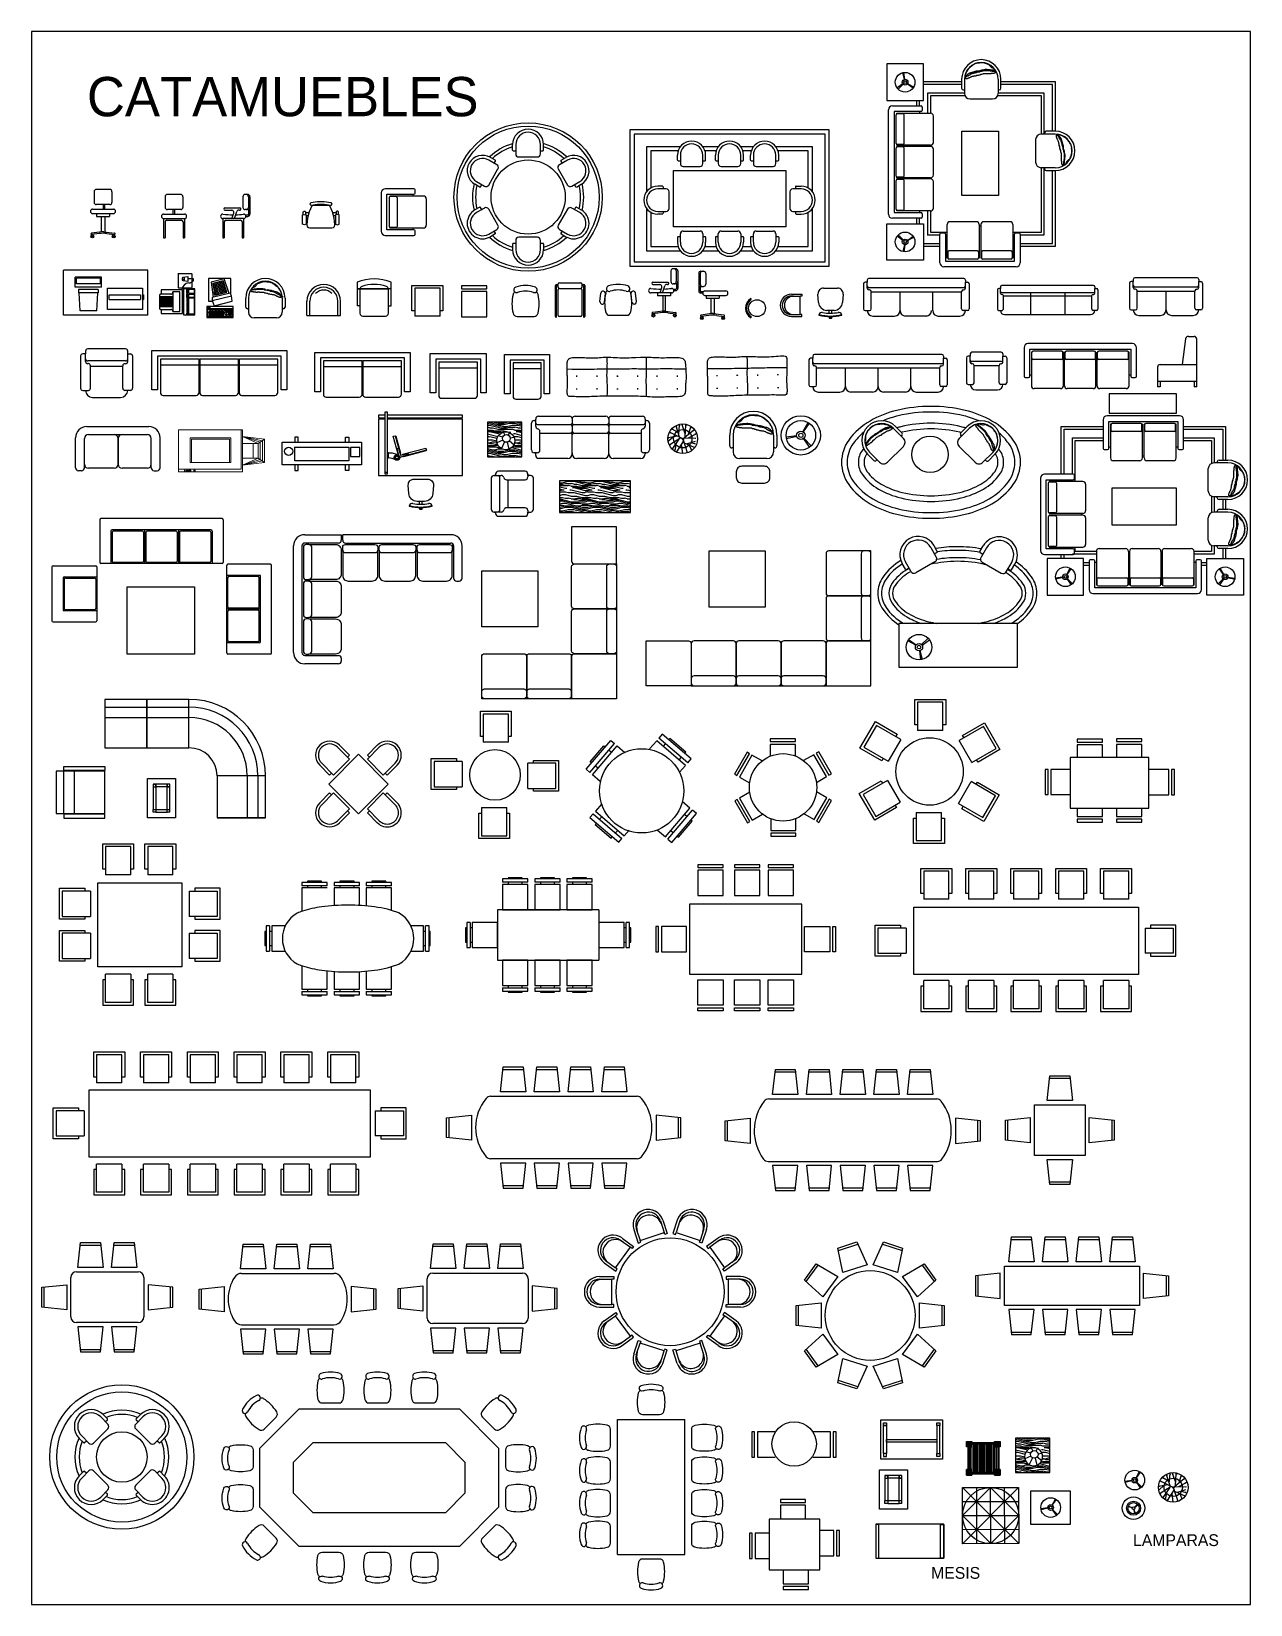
# Model space of a CAD drawing. Header units: millimetres. Extents: x 203.7 to 271.7, y 165.9 to 194.2.
# Drawn here: x 226.74 to 248.44, y 166.05 to 194.05 of the extents above; entities that cross this region are included whole.
import ezdxf

# ---------------------------------------------------------------- set-up
doc = ezdxf.new("R2010")
doc.units = ezdxf.units.MM
doc.layers.add('MUEBLE', color=8, linetype='Continuous')
doc.layers.add('MURO-ACTUALES', color=1, linetype='Continuous')
doc.layers.add('muebles1', color=9, linetype='Continuous', lineweight=15)

msp = doc.modelspace()

# ---------------------------------------------------------------- texts
at = {"layer": 'MURO-ACTUALES', "color": 40}
for s, height, p in [('CATAMUEBLES', 0.7, (227.732, 192.543)), ('LAMPARAS', 0.21, (246.352, 167.094)), ('MESIS', 0.21, (242.758, 166.511))]:
    msp.add_text(s, height=height, dxfattribs=at).set_placement(p)

# ---------------------------------------------------------------- blocks, each defined once
blk = doc.blocks.new('ME-2')
at = {"layer": 'MUEBLE'}
for p, q in [((-0.306, 0.867), (-0.306, 0.817)), ((0.144, 0.867), (-0.306, 0.867)), ((0.144, 0.817), (0.144, 0.867)), ((-0.306, 0.817), (0.144, 0.817)), ((-0.306, 0.767), (-0.306, 0.517)), ((0.144, 0.767), (-0.306, 0.767)), ((0.144, 0.517), (0.144, 0.767)), ((-0.506, 0.517), (-0.506, -0.383)), ((0.394, 0.517), (-0.506, 0.517)), ((0.394, -0.383), (0.394, 0.517)), ((0.644, 0.317), (0.394, 0.317)), ((0.644, -0.133), (0.644, 0.317)), ((0.694, 0.317), (0.694, -0.133)), ((0.744, 0.317), (0.694, 0.317)), ((0.744, -0.133), (0.744, 0.317)), ((-0.856, 0.267), (-0.856, -0.183)), ((-0.806, 0.267), (-0.856, 0.267)), ((-0.806, -0.183), (-0.806, 0.267)), ((-0.756, 0.267), (-0.756, -0.183)), ((-0.506, 0.267), (-0.756, 0.267)), ((-0.856, -0.183), (-0.806, -0.183)), ((-0.756, -0.183), (-0.506, -0.183)), ((0.394, -0.133), (0.644, -0.133)), ((0.694, -0.133), (0.744, -0.133)), ((-0.506, -0.383), (0.394, -0.383)), ((-0.256, -0.383), (-0.256, -0.633)), ((0.194, -0.633), (0.194, -0.383)), ((-0.256, -0.633), (0.194, -0.633)), ((0.194, -0.683), (-0.256, -0.683)), ((-0.256, -0.683), (-0.256, -0.733)), ((-0.256, -0.733), (0.194, -0.733)), ((0.194, -0.733), (0.194, -0.683))]:
    blk.add_line(p, q, dxfattribs=at)
blk = doc.blocks.new('SILLA-VI')
at = {"layer": 'MUEBLE'}
blk.add_line((-0.15, -0.275), (0.15, -0.275), dxfattribs=at)
for centre, radius, start, end in [((0.508, -0.05), 0.75, 167.1255, 192.8745), ((-0.15, 0.1), 0.075, 124.1222, 167.5099), ((-0.159, 0.199), 0.05, 108.4886, 288.4886), ((0, -0.275), 0.55, 71.5114, 108.4886), ((0, -0.275), 0.45, 71.5114, 108.4886), ((0.159, 0.199), 0.05, 251.5114, 71.5114), ((0.15, 0.1), 0.075, 12.4901, 55.8778), ((-0.508, -0.05), 0.75, 347.1255, 12.8745), ((-0.15, -0.2), 0.075, 192.4901, 270), ((0.15, -0.2), 0.075, 270, 347.5099)]:
    blk.add_arc(centre, radius, start, end, dxfattribs=at)
blk = doc.blocks.new('MESA-26')
at = {"layer": 'MUEBLE'}
for p, q in [((-0.584, 1.2), (0.616, 1.2)), ((-0.584, -1.2), (-0.584, 1.2)), ((0.616, -1.2), (0.616, 1.2)), ((-0.708, 0.726), (-0.708, 1.026)), ((-0.708, 0.144), (-0.708, 0.444)), ((-0.708, -0.439), (-0.708, -0.139)), ((-0.708, -1.001), (-0.708, -0.701)), ((-0.584, -1.2), (0.616, -1.2)), ((0.166, -1.283), (-0.134, -1.283))]:
    blk.add_line(p, q, dxfattribs=at)
for centre, radius, start, end in [((-0.708, 0.876), 0.55, 161.5114, 198.4886), ((-1.182, 1.035), 0.05, 341.5114, 161.5114), ((-0.708, 0.876), 0.45, 161.5114, 198.4886), ((-1.083, 1.026), 0.075, 102.4901, 145.8778), ((-0.933, 0.368), 0.75, 77.1255, 102.8745), ((-0.783, 1.026), 0.075, 0, 77.5099), ((-1.182, 0.718), 0.05, 198.4886, 18.4886), ((-1.083, 0.726), 0.075, 214.1222, 257.5099), ((-0.933, 1.384), 0.75, 257.1255, 282.8745), ((-0.783, 0.726), 0.075, 282.4901, 0), ((-0.708, 0.294), 0.55, 161.5114, 198.4886), ((-1.182, 0.452), 0.05, 341.5114, 161.5114), ((-0.708, 0.294), 0.45, 161.5114, 198.4886), ((-1.083, 0.444), 0.075, 102.4901, 145.8778), ((-0.933, -0.215), 0.75, 77.1255, 102.8745), ((-0.783, 0.444), 0.075, 0, 77.5099), ((-1.182, 0.135), 0.05, 198.4886, 18.4886), ((-1.083, 0.144), 0.075, 214.1222, 257.5099), ((-0.933, 0.802), 0.75, 257.1255, 282.8745), ((-0.783, 0.144), 0.075, 282.4901, 0), ((-0.708, -0.289), 0.55, 161.5114, 198.4886), ((-1.182, -0.131), 0.05, 341.5114, 161.5114), ((-0.708, -0.289), 0.45, 161.5114, 198.4886), ((-1.083, -0.139), 0.075, 102.4901, 145.8778), ((-0.933, -0.797), 0.75, 77.1255, 102.8745), ((-0.783, -0.139), 0.075, 0, 77.5099), ((-1.182, -0.448), 0.05, 198.4886, 18.4886), ((-1.083, -0.439), 0.075, 214.1222, 257.5099), ((-0.933, 0.219), 0.75, 257.1255, 282.8745), ((-0.783, -0.439), 0.075, 282.4901, 0), ((-0.708, -0.851), 0.55, 161.5114, 198.4886), ((-1.182, -0.692), 0.05, 341.5114, 161.5114), ((-0.708, -0.851), 0.45, 161.5114, 198.4886), ((-1.083, -0.701), 0.075, 102.4901, 145.8778), ((-0.933, -1.359), 0.75, 77.1255, 102.8745), ((-0.783, -0.701), 0.075, 0, 77.5099), ((-1.182, -1.01), 0.05, 198.4886, 18.4886), ((-1.083, -1.001), 0.075, 214.1222, 257.5099), ((-0.933, -0.343), 0.75, 257.1255, 282.8745), ((-0.783, -1.001), 0.075, 282.4901, 0), ((0.524, -1.508), 0.75, 167.1255, 192.8745), ((-0.134, -1.358), 0.075, 90, 167.5099), ((0.166, -1.358), 0.075, 12.4901, 90), ((-0.492, -1.508), 0.75, 347.1255, 12.8745), ((-0.134, -1.658), 0.075, 192.4901, 235.8778), ((0.166, -1.658), 0.075, 304.1222, 347.5099), ((-0.143, -1.757), 0.05, 71.5114, 251.5114), ((0.016, -1.283), 0.55, 251.5114, 288.4886), ((0.016, -1.283), 0.45, 251.5114, 288.4886), ((0.174, -1.757), 0.05, 288.4886, 108.4886)]:
    blk.add_arc(centre, radius, start, end, dxfattribs=at)
at = {"layer": 'MUEBLE', "xscale": -1}
blk.add_blockref('SILLA-VI', (0.016, 1.558), dxfattribs=at)
at = {"layer": 'MUEBLE', "xscale": -1, "rotation": 270}
for p in [(1.014, 0.876), (1.014, 0.294), (1.014, -0.289), (1.014, -0.851)]:
    blk.add_blockref('SILLA-VI', p, dxfattribs=at)
blk = doc.blocks.new('ME-26')
at = {"layer": 'MUEBLE'}
blk.add_blockref('MESA-26', (-0.043, 0.018), dxfattribs=at)
blk = doc.blocks.new('MESA-25')
at = {"layer": 'MUEBLE'}
for p, q in [((-2.091, 0.535), (-1.393, 1.233)), ((-1.393, 1.233), (1.46, 1.233)), ((1.46, 1.233), (2.158, 0.535)), ((-1.802, 1.085), (-2.014, 0.873)), ((1.869, 1.085), (2.082, 0.873)), ((-1.491, 0.286), (-1.145, 0.633)), ((-1.145, 0.633), (1.212, 0.633)), ((1.212, 0.633), (1.558, 0.286)), ((-2.091, -0.517), (-2.091, 0.535)), ((-1.491, -0.268), (-1.491, 0.286)), ((1.558, 0.286), (1.558, -0.268)), ((2.158, 0.535), (2.158, -0.517)), ((-1.145, -0.615), (-1.491, -0.268)), ((1.558, -0.268), (1.212, -0.615)), ((-1.393, -1.215), (-2.091, -0.517)), ((2.158, -0.517), (1.46, -1.215)), ((1.212, -0.615), (-1.145, -0.615)), ((-1.802, -1.067), (-2.014, -0.855)), ((1.869, -1.067), (2.082, -0.855)), ((1.46, -1.215), (-1.393, -1.215))]:
    blk.add_line(p, q, dxfattribs=at)
for centre, radius, start, end in [((-1.908, 0.979), 0.55, 116.5114, 153.4886), ((-2.132, 1.427), 0.05, 296.5114, 116.5114), ((-2.068, 1.351), 0.075, 57.4901, 100.8778), ((-2.427, 0.779), 0.75, 32.1255, 57.8745), ((2.494, 0.779), 0.75, 122.1255, 147.8745), ((2.135, 1.351), 0.075, 79.1222, 122.5099), ((2.199, 1.427), 0.05, 63.4886, 243.4886), ((1.976, 0.979), 0.55, 26.5114, 63.4886), ((-2.356, 1.203), 0.05, 153.4886, 333.4886), ((-2.28, 1.139), 0.075, 169.1222, 212.5099), ((-1.908, 0.979), 0.45, 116.5114, 153.4886), ((-1.855, 1.139), 0.075, 315, 32.5099), ((1.923, 1.139), 0.075, 147.4901, 225), ((1.976, 0.979), 0.45, 26.5114, 63.4886), ((2.423, 1.203), 0.05, 206.5114, 26.5114), ((2.347, 1.139), 0.075, 327.4901, 10.8778), ((-1.708, 1.498), 0.75, 212.1255, 237.8745), ((-2.068, 0.926), 0.075, 237.4901, 315), ((2.135, 0.926), 0.075, 225, 302.5099), ((1.775, 1.498), 0.75, 302.1255, 327.8745), ((-2.068, -0.908), 0.075, 45, 122.5099), ((2.135, -0.908), 0.075, 57.4901, 135), ((-2.28, -1.12), 0.075, 147.4901, 190.8778), ((-1.708, -1.48), 0.75, 122.1255, 147.8745), ((-1.855, -1.12), 0.075, 327.4901, 45), ((1.923, -1.12), 0.075, 135, 212.5099), ((1.775, -1.48), 0.75, 32.1255, 57.8745), ((2.347, -1.12), 0.075, 349.1222, 32.5099), ((-2.356, -1.184), 0.05, 26.5114, 206.5114), ((-1.908, -0.961), 0.55, 206.5114, 243.4886), ((-1.908, -0.961), 0.45, 206.5114, 243.4886), ((-2.132, -1.409), 0.05, 243.4886, 63.4886), ((-2.068, -1.332), 0.075, 259.1222, 302.5099), ((-2.427, -0.761), 0.75, 302.1255, 327.8745), ((2.494, -0.761), 0.75, 212.1255, 237.8745), ((2.135, -1.332), 0.075, 237.4901, 280.8778), ((2.199, -1.409), 0.05, 116.5114, 296.5114), ((1.976, -0.961), 0.45, 296.5114, 333.4886), ((1.976, -0.961), 0.55, 296.5114, 333.4886), ((2.423, -1.184), 0.05, 333.4886, 153.4886)]:
    blk.add_arc(centre, radius, start, end, dxfattribs=at)
for p in [(-0.834, 1.613), (0.001, 1.613), (0.836, 1.613)]:
    blk.add_blockref('SILLA-VI', p, dxfattribs=at)
at = {"layer": 'MUEBLE', "xscale": -1}
for p, rotation in [((-2.487, 0.353), 90), ((-2.487, -0.356), 90), ((-0.834, -1.594), 180), ((0.001, -1.594), 180), ((0.836, -1.594), 180)]:
    blk.add_blockref('SILLA-VI', p, dxfattribs=dict(at, rotation=rotation))
at = {"layer": 'MUEBLE', "rotation": 270}
for p in [(2.555, 0.353), (2.555, -0.356)]:
    blk.add_blockref('SILLA-VI', p, dxfattribs=at)
blk = doc.blocks.new('ME-25')
at = {"layer": 'MUEBLE'}
blk.add_blockref('MESA-25', (0.119, 0.008), dxfattribs=at)
blk = doc.blocks.new('MES-3')
at = {"layer": 'MUEBLE'}
for p, q in [((-0.573, 0.302, -0.1), (-0.573, -0.299, -0.1)), ((0.636, 0.302, -0.1), (-0.573, 0.302, -0.1)), ((-0.523, 0.301, -0.8), (-0.573, 0.301, -0.8)), ((-0.573, 0.301, -0.8), (-0.573, -0.299, -0.8)), ((-0.523, -0.299, -0.8), (-0.523, 0.301, -0.8)), ((0.577, -0.299, -0.8), (0.577, 0.301, -0.8)), ((0.577, 0.301, -0.8), (0.636, 0.301, -0.8)), ((0.636, -0.299, -0.1), (0.636, 0.302, -0.1)), ((0.636, 0.301, -0.8), (0.636, -0.299, -0.8)), ((-0.573, -0.299, -0.8), (-0.523, -0.299, -0.8)), ((-0.573, -0.299, -0.1), (0.636, -0.299, -0.1)), ((0.636, -0.299, -0.8), (0.578, -0.299, -0.8))]:
    blk.add_line(p, q, dxfattribs=at)
blk = doc.blocks.new('MES-2')
at = {"layer": 'MUEBLE'}
for p, q in [((-0.47, -0.255), (-0.47, 0.445)), ((-0.47, 0.445), (0.63, 0.445)), ((-0.42, 0.395, -0.8), (-0.37, 0.395, -0.8)), ((-0.42, 0.345, -0.8), (-0.42, 0.395, -0.8)), ((-0.42, 0.395, -0.8), (-0.37, 0.395, -0.8)), ((-0.42, 0.345, -0.8), (-0.42, 0.395, -0.8)), ((-0.37, 0.345, -0.8), (-0.42, 0.345, -0.8)), ((-0.42, -0.155, -0.45), (-0.42, 0.345, -0.45)), ((-0.37, 0.345, -0.8), (-0.42, 0.345, -0.8)), ((-0.42, 0.345, -0.45), (-0.37, 0.345, -0.45)), ((-0.37, 0.395, -0.8), (-0.37, 0.345, -0.8)), ((-0.37, 0.395, -0.8), (-0.37, 0.345, -0.8)), ((-0.37, 0.345, -0.45), (-0.37, -0.155, -0.45)), ((0.53, 0.395, -0.8), (0.58, 0.395, -0.8)), ((0.53, 0.345, -0.8), (0.53, 0.395, -0.8)), ((0.53, 0.345, -0.8), (0.53, 0.395, -0.8)), ((0.53, 0.395, -0.8), (0.58, 0.395, -0.8)), ((0.53, 0.345, -0.8), (0.53, 0.395, -0.8)), ((0.58, 0.345, -0.8), (0.53, 0.345, -0.8)), ((0.53, 0.345, -0.45), (0.53, -0.155, -0.45)), ((0.58, 0.345, -0.8), (0.53, 0.345, -0.8)), ((0.58, 0.345, -0.45), (0.53, 0.345, -0.45)), ((0.58, 0.395, -0.8), (0.58, 0.345, -0.8)), ((0.58, 0.395, -0.8), (0.58, 0.345, -0.8)), ((0.58, -0.155, -0.45), (0.58, 0.345, -0.45)), ((0.63, 0.445), (0.63, -0.255)), ((-0.37, 0.095, -0.45), (0.53, 0.095, -0.45)), ((-0.37, 0.045, -0.45), (-0.37, 0.095, -0.45)), ((0.53, 0.045, -0.45), (-0.37, 0.045, -0.45)), ((0.53, 0.095, -0.45), (0.53, 0.045, -0.45)), ((0.63, -0.255), (-0.47, -0.255)), ((-0.37, -0.155, -0.8), (-0.42, -0.155, -0.8)), ((-0.42, -0.155, -0.8), (-0.42, -0.205, -0.8)), ((-0.37, -0.155, -0.8), (-0.42, -0.155, -0.8)), ((-0.42, -0.155, -0.8), (-0.42, -0.205, -0.8)), ((-0.37, -0.155, -0.45), (-0.42, -0.155, -0.45)), ((-0.42, -0.205, -0.8), (-0.37, -0.205, -0.8)), ((-0.42, -0.205, -0.8), (-0.37, -0.205, -0.8)), ((-0.37, -0.205, -0.8), (-0.37, -0.155, -0.8)), ((-0.37, -0.205, -0.8), (-0.37, -0.155, -0.8)), ((0.53, -0.155, -0.8), (0.58, -0.155, -0.8)), ((0.53, -0.205, -0.8), (0.53, -0.155, -0.8)), ((0.53, -0.205, -0.8), (0.53, -0.155, -0.8)), ((0.53, -0.155, -0.8), (0.58, -0.155, -0.8)), ((0.53, -0.155, -0.45), (0.58, -0.155, -0.45)), ((0.58, -0.205, -0.8), (0.53, -0.205, -0.8)), ((0.58, -0.205, -0.8), (0.53, -0.205, -0.8)), ((0.58, -0.155, -0.8), (0.58, -0.205, -0.8)), ((0.58, -0.155, -0.8), (0.58, -0.205, -0.8))]:
    blk.add_line(p, q, dxfattribs=at)
blk = doc.blocks.new('MES-1')
at = {"layer": 'MUEBLE'}
for p, q in [((-0.356, -0.298, 0.075), (-0.356, 0.402, 0.075)), ((-0.356, 0.402, 0.075), (0.144, 0.402, 0.075)), ((-0.256, 0.302, -0.6), (-0.256, 0.252, -0.6)), ((-0.206, 0.302, -0.6), (-0.256, 0.302, -0.6)), ((-0.256, 0.302, -0.6), (-0.206, 0.302, -0.6)), ((-0.006, 0.302, -0.3), (-0.206, 0.302, -0.3)), ((-0.206, 0.252, -0.6), (-0.206, 0.302, -0.6)), ((-0.206, 0.302, -0.6), (-0.206, 0.252, -0.6)), ((-0.006, -0.198, -0.3), (-0.006, 0.302, -0.3)), ((-0.006, 0.302, -0.6), (-0.006, 0.252, -0.6)), ((0.044, 0.302, -0.6), (-0.006, 0.302, -0.6)), ((0.044, 0.252, -0.6), (0.044, 0.302, -0.6)), ((0.144, 0.402, 0.075), (0.144, -0.298, 0.075)), ((-0.256, 0.252, -0.3), (-0.256, -0.148, -0.3)), ((-0.256, 0.252, -0.6), (-0.206, 0.252, -0.6)), ((-0.206, 0.252, -0.3), (-0.206, -0.198, -0.3)), ((0.044, 0.252, -0.3), (-0.206, 0.252, -0.3)), ((-0.006, 0.252, -0.6), (0.044, 0.252, -0.6)), ((0.044, -0.148, -0.3), (0.044, 0.252, -0.3)), ((-0.256, -0.148, -0.3), (0.044, -0.148, -0.3)), ((-0.256, -0.148, -0.6), (-0.206, -0.148, -0.6)), ((-0.256, -0.198, -0.6), (-0.256, -0.148, -0.6)), ((-0.206, -0.198, -0.6), (-0.256, -0.198, -0.6)), ((-0.206, -0.148, -0.6), (-0.206, -0.198, -0.6)), ((-0.206, -0.198, -0.3), (-0.006, -0.198, -0.3)), ((-0.006, -0.148, -0.6), (0.044, -0.148, -0.6)), ((-0.006, -0.198, -0.6), (-0.006, -0.148, -0.6)), ((0.044, -0.198, -0.6), (-0.006, -0.198, -0.6)), ((0.044, -0.198, -0.6), (0.044, -0.148, -0.6)), ((0.144, -0.298, 0.075), (-0.356, -0.298, 0.075))]:
    blk.add_line(p, q, dxfattribs=at)
blk = doc.blocks.new('SALA-02')
at = {"layer": 'MUEBLE'}
for p, q in [((-0.261, 2.108, -0.075), (-1.011, 2.108, -0.075)), ((-1.011, 2.108, -0.075), (-1.011, 1.971, -0.075)), ((-1.011, 1.971, -0.075), (-0.261, 1.971, -0.075)), ((-1.011, 1.971, -0.075), (-1.011, 1.783, -0.075)), ((-0.261, 1.246, -0.075), (-0.261, 2.108, -0.075)), ((0.489, 2.108, -0.075), (-0.261, 2.108, -0.075)), ((-0.261, 2.108, -0.075), (-0.261, 1.971, -0.075)), ((-0.261, 1.971, -0.075), (0.489, 1.971, -0.075)), ((-0.261, 1.971, -0.075), (-0.261, 1.783, -0.075)), ((0.489, 1.246, -0.075), (0.489, 2.108, -0.075)), ((0.489, 1.246, -0.075), (0.489, 2.108, -0.075)), ((-1.011, 1.783, -0.075), (-0.261, 1.783, -0.075)), ((-1.011, 1.783, -0.075), (-1.011, 1.246, -0.075)), ((-0.261, 1.783, -0.075), (-0.261, 1.246, -0.075)), ((-0.261, 1.783, -0.075), (0.489, 1.783, -0.075)), ((-1.011, 1.246, -0.075), (-0.261, 1.246, -0.075)), ((-0.261, 1.246, -0.075), (0.489, 1.246, -0.075)), ((-1.736, 0.915, -0.075), (-1.011, 0.915, -0.075)), ((-1.736, 0.84, -0.075), (-1.736, 0.915, -0.075)), ((-1.011, 0.84, -0.075), (-1.736, 0.84, -0.075)), ((-1.011, 0.915, -0.075), (-1.011, 0.84, -0.075)), ((-1.873, 0.828, -0.075), (-1.873, 0.078, -0.075)), ((-1.011, 0.828, -0.075), (-1.873, 0.828, -0.075)), ((-1.736, 0.078, -0.075), (-1.736, 0.828, -0.075)), ((-1.548, 0.078, -0.075), (-1.548, 0.828, -0.075)), ((-1.011, 0.078, -0.075), (-1.011, 0.828, -0.075)), ((-0.25, 0), (-0.25, 0.7)), ((-0.25, 0.7), (0.25, 0.7)), ((-0.15, 0.6, -0.675), (-0.1, 0.6, -0.675)), ((-0.1, 0.6, -0.675), (-0.15, 0.6, -0.675)), ((-0.15, 0.6, -0.675), (-0.15, 0.55, -0.675)), ((-0.1, 0.6, -0.675), (-0.1, 0.55, -0.675)), ((-0.1, 0.55, -0.675), (-0.1, 0.6, -0.675)), ((0.1, 0.6, -0.375), (-0.1, 0.6, -0.375)), ((0.15, 0.6, -0.675), (0.1, 0.6, -0.675)), ((0.1, 0.6, -0.675), (0.1, 0.55, -0.675)), ((0.1, 0.1, -0.375), (0.1, 0.6, -0.375)), ((0.15, 0.55, -0.675), (0.15, 0.6, -0.675)), ((0.25, 0.7), (0.25, 0)), ((0.989, 0.746, -0.075), (0.989, -0.004, -0.075)), ((1.527, 0.746, -0.075), (0.989, 0.746, -0.075)), ((1.527, 0.746, -0.075), (1.527, -0.004, -0.075)), ((1.714, 0.746, -0.075), (1.527, 0.746, -0.075)), ((1.714, 0.746, -0.075), (1.714, -0.004, -0.075)), ((1.852, 0.746, -0.075), (1.714, 0.746, -0.075)), ((1.852, -0.004, -0.075), (1.852, 0.746, -0.075)), ((-0.15, 0.55, -0.675), (-0.1, 0.55, -0.675)), ((-0.15, 0.55, -0.375), (-0.15, 0.15, -0.375)), ((0.15, 0.55, -0.375), (-0.1, 0.55, -0.375)), ((-0.1, 0.55, -0.375), (-0.1, 0.1, -0.375)), ((0.1, 0.55, -0.675), (0.15, 0.55, -0.675)), ((0.15, 0.15, -0.375), (0.15, 0.55, -0.375)), ((-1.873, 0.078, -0.075), (-1.736, 0.078, -0.075)), ((-1.736, 0.078, -0.075), (-1.548, 0.078, -0.075)), ((-1.011, 0.065, -0.075), (-1.736, 0.065, -0.075)), ((-1.736, 0.065, -0.075), (-1.736, -0.01, -0.075)), ((-1.548, 0.078, -0.075), (-1.011, 0.078, -0.075)), ((-1.011, -0.01, -0.075), (-1.011, 0.065, -0.075)), ((0.25, 0), (-0.25, 0)), ((-0.15, 0.1, -0.675), (-0.15, 0.15, -0.675)), ((-0.15, 0.15, -0.675), (-0.1, 0.15, -0.675)), ((-0.15, 0.15, -0.375), (0.15, 0.15, -0.375)), ((-0.1, 0.1, -0.675), (-0.15, 0.1, -0.675)), ((-0.1, 0.15, -0.675), (-0.1, 0.1, -0.675)), ((-0.1, 0.1, -0.375), (0.1, 0.1, -0.375)), ((0.1, 0.1, -0.675), (0.1, 0.15, -0.675)), ((0.1, 0.15, -0.675), (0.15, 0.15, -0.675)), ((0.15, 0.1, -0.675), (0.1, 0.1, -0.675)), ((0.15, 0.1, -0.675), (0.15, 0.15, -0.675)), ((-1.736, -0.01, -0.075), (-1.011, -0.01, -0.075)), ((1.527, -0.004, -0.075), (0.989, -0.004, -0.075)), ((0.989, -0.004, -0.075), (1.852, -0.004, -0.075)), ((1.714, -0.004, -0.075), (1.527, -0.004, -0.075)), ((1.852, -0.004, -0.075), (1.714, -0.004, -0.075))]:
    blk.add_line(p, q, dxfattribs=at)
for radius in [1.362, 1.225, 1.038, 0.5]:
    blk.add_arc((0.489, 0.746, -0.075), radius, 0, 90, dxfattribs=at)
blk = doc.blocks.new('SA-2')
at = {"layer": 'MUEBLE'}
blk.add_blockref('SALA-02', (0.096, -0.503), dxfattribs=at)
blk = doc.blocks.new('MESA-21')
at = {"layer": 'MUEBLE'}
for p, q in [((-0.601, 1.123), (-0.534, 0.915)), ((-0.173, 1.262), (-0.106, 1.054)), ((-0.129, 1.276), (-0.051, 1.035)), ((0.129, 1.276), (0.051, 1.035)), ((0.173, 1.262), (0.106, 1.054)), ((0.601, 1.123), (0.534, 0.915)), ((-0.882, 0.919), (-0.705, 0.791)), ((-0.855, 0.957), (-0.649, 0.807)), ((-0.646, 1.108), (-0.567, 0.867)), ((-0.567, 0.867), (-0.523, 0.881)), ((-0.534, 0.915), (-0.106, 1.054)), ((-0.523, 0.881), (-0.534, 0.915)), ((-0.095, 1.02), (-0.106, 1.054)), ((-0.051, 1.035), (-0.095, 1.02)), ((0.051, 1.035), (0.095, 1.02)), ((0.095, 1.02), (0.106, 1.054)), ((0.106, 1.054), (0.534, 0.915)), ((0.523, 0.881), (0.534, 0.915)), ((0.567, 0.867), (0.523, 0.881)), ((0.646, 1.108), (0.567, 0.867)), ((0.855, 0.957), (0.649, 0.807)), ((0.882, 0.919), (0.705, 0.791)), ((-0.97, 0.427), (-0.705, 0.791)), ((-0.677, 0.77), (-0.705, 0.791)), ((-0.649, 0.807), (-0.677, 0.77)), ((0.649, 0.807), (0.677, 0.77)), ((0.677, 0.77), (0.705, 0.791)), ((0.705, 0.791), (0.97, 0.427)), ((-1.174, 0.517), (-0.968, 0.368)), ((-1.147, 0.555), (-0.97, 0.427)), ((-0.941, 0.406), (-0.97, 0.427)), ((-0.968, 0.368), (-0.941, 0.406)), ((0.941, 0.406), (0.97, 0.427)), ((0.968, 0.368), (0.941, 0.406)), ((1.174, 0.517), (0.968, 0.368)), ((1.147, 0.555), (0.97, 0.427)), ((-1.254, 0.272), (-1, 0.272)), ((-1.254, 0.225), (-1.035, 0.225)), ((-1, 0.225), (-1.035, 0.225)), ((-1.035, -0.225), (-1.035, 0.225)), ((-1, 0.272), (-1, 0.225)), ((1.254, 0.272), (1, 0.272)), ((1, 0.272), (1, 0.225)), ((1, 0.225), (1.035, 0.225)), ((1.254, 0.225), (1.035, 0.225)), ((1.035, 0.225), (1.035, -0.225)), ((-1.254, -0.225), (-1.035, -0.225)), ((-1.254, -0.272), (-1, -0.272)), ((-1, -0.225), (-1.035, -0.225)), ((-1, -0.272), (-1, -0.225)), ((1, -0.225), (1.035, -0.225)), ((1, -0.272), (1, -0.225)), ((1.254, -0.272), (1, -0.272)), ((1.254, -0.225), (1.035, -0.225)), ((-1.174, -0.517), (-0.968, -0.368)), ((-1.147, -0.555), (-0.97, -0.427)), ((-0.941, -0.406), (-0.97, -0.427)), ((-0.705, -0.791), (-0.97, -0.427)), ((-0.968, -0.368), (-0.941, -0.406)), ((0.97, -0.427), (0.705, -0.791)), ((0.968, -0.368), (0.941, -0.406)), ((0.941, -0.406), (0.97, -0.427)), ((1.174, -0.517), (0.968, -0.368)), ((1.147, -0.555), (0.97, -0.427)), ((-0.882, -0.919), (-0.705, -0.791)), ((-0.855, -0.957), (-0.649, -0.807)), ((-0.677, -0.77), (-0.705, -0.791)), ((-0.649, -0.807), (-0.677, -0.77)), ((0.649, -0.807), (0.677, -0.77)), ((0.855, -0.957), (0.649, -0.807)), ((0.677, -0.77), (0.705, -0.791)), ((0.882, -0.919), (0.705, -0.791)), ((-0.646, -1.108), (-0.567, -0.867)), ((-0.601, -1.123), (-0.534, -0.915)), ((-0.567, -0.867), (-0.523, -0.881)), ((-0.523, -0.881), (-0.534, -0.915)), ((-0.106, -1.054), (-0.534, -0.915)), ((-0.173, -1.262), (-0.106, -1.054)), ((-0.129, -1.276), (-0.051, -1.035)), ((-0.095, -1.02), (-0.106, -1.054)), ((-0.051, -1.035), (-0.095, -1.02)), ((0.051, -1.035), (0.095, -1.02)), ((0.129, -1.276), (0.051, -1.035)), ((0.095, -1.02), (0.106, -1.054)), ((0.534, -0.915), (0.106, -1.054)), ((0.173, -1.262), (0.106, -1.054)), ((0.567, -0.867), (0.523, -0.881)), ((0.523, -0.881), (0.534, -0.915)), ((0.601, -1.123), (0.534, -0.915)), ((0.646, -1.108), (0.567, -0.867))]:
    blk.add_line(p, q, dxfattribs=at)
blk.add_circle((0, 0), 0.96, dxfattribs=at)
for centre, radius, start, end in [((-0.387, 1.192), 0.272, 18, 198), ((-0.387, 1.192), 0.225, 18, 198), ((0.387, 1.192), 0.272, 342, 162), ((0.387, 1.192), 0.225, 342, 162), ((-0.371, 1.14), 0.225, 18, 198), ((0.371, 1.14), 0.225, 342, 162), ((-1.014, 0.737), 0.272, 54, 234), ((-1.014, 0.737), 0.225, 54, 234), ((-0.97, 0.705), 0.225, 54, 234), ((0.97, 0.705), 0.225, 306, 126), ((1.014, 0.737), 0.272, 306, 126), ((1.014, 0.737), 0.225, 306, 126), ((-1.254, 0), 0.272, 90, 270), ((-1.254, 0), 0.225, 90, 270), ((-1.199, 0), 0.225, 90, 270), ((1.199, 0), 0.225, 270, 90), ((1.254, 0), 0.272, 270, 90), ((1.254, 0), 0.225, 270, 90), ((-1.014, -0.737), 0.272, 126, 306), ((-1.014, -0.737), 0.225, 126, 306), ((-0.97, -0.705), 0.225, 126, 306), ((0.97, -0.705), 0.225, 234, 54), ((1.014, -0.737), 0.272, 234, 54), ((1.014, -0.737), 0.225, 234, 54), ((-0.387, -1.192), 0.272, 162, 342), ((-0.371, -1.14), 0.225, 162, 342), ((0.387, -1.192), 0.272, 198, 18), ((0.371, -1.14), 0.225, 198, 18), ((-0.387, -1.192), 0.225, 162, 342), ((0.387, -1.192), 0.225, 198, 18)]:
    blk.add_arc(centre, radius, start, end, dxfattribs=at)
blk = doc.blocks.new('ME-21')
at = {"layer": 'MUEBLE'}
blk.add_blockref('MESA-21', (0.088, -0.129), dxfattribs=at)
blk = doc.blocks.new('MESA-15')
at = {"layer": 'MUEBLE'}
for p, q in [((-1.151, 0.612), (-1.103, 1.055)), ((-1.108, 1.012), (-0.744, 1.012)), ((-1.103, 1.055), (-0.749, 1.055)), ((-0.749, 1.055), (-0.701, 0.612)), ((-0.551, 0.612), (-0.503, 1.055)), ((-0.508, 1.012), (-0.144, 1.012)), ((-0.503, 1.055), (-0.149, 1.055)), ((-0.149, 1.055), (-0.101, 0.612)), ((0.049, 0.612), (0.097, 1.055)), ((0.092, 1.012), (0.456, 1.012)), ((0.097, 1.055), (0.451, 1.055)), ((0.451, 1.055), (0.499, 0.612)), ((0.649, 0.612), (0.697, 1.055)), ((0.692, 1.012), (1.056, 1.012)), ((0.697, 1.055), (1.051, 1.055)), ((1.051, 1.055), (1.099, 0.612)), ((-0.701, 0.612), (-1.151, 0.612)), ((-0.101, 0.612), (-0.551, 0.612)), ((0.499, 0.612), (0.049, 0.612)), ((1.099, 0.612), (0.649, 0.612)), ((-1.331, 0.533), (1.279, 0.533)), ((-2.111, 0.152), (-1.668, 0.2)), ((-2.111, -0.203), (-2.111, 0.152)), ((-2.068, -0.207), (-2.068, 0.157)), ((-1.668, 0.2), (-1.668, -0.25)), ((1.616, 0.2), (1.616, -0.25)), ((2.059, 0.152), (1.616, 0.2)), ((2.016, -0.207), (2.016, 0.157)), ((2.059, -0.203), (2.059, 0.152)), ((-1.668, -0.25), (-2.111, -0.203)), ((1.616, -0.25), (2.059, -0.203)), ((1.279, -0.579), (-1.331, -0.579)), ((-0.701, -0.657), (-1.151, -0.657)), ((-1.151, -0.657), (-1.103, -1.1)), ((-0.749, -1.1), (-0.701, -0.657)), ((-0.101, -0.657), (-0.551, -0.657)), ((-0.551, -0.657), (-0.503, -1.1)), ((-0.149, -1.1), (-0.101, -0.657)), ((0.499, -0.657), (0.049, -0.657)), ((0.049, -0.657), (0.097, -1.1)), ((0.451, -1.1), (0.499, -0.657)), ((1.099, -0.657), (0.649, -0.657)), ((0.649, -0.657), (0.697, -1.1)), ((1.051, -1.1), (1.099, -0.657)), ((-1.108, -1.057), (-0.744, -1.057)), ((-1.103, -1.1), (-0.749, -1.1)), ((-0.508, -1.057), (-0.144, -1.057)), ((-0.503, -1.1), (-0.149, -1.1)), ((0.092, -1.057), (0.456, -1.057)), ((0.097, -1.1), (0.451, -1.1)), ((0.692, -1.057), (1.056, -1.057)), ((0.697, -1.1), (1.051, -1.1))]:
    blk.add_line(p, q, dxfattribs=at)
for centre, radius, start, end in [((-0.78, -0.023), 0.815, 140.3976, 219.6024), ((-1.331, 0.433), 0.1, 90, 140.3976), ((1.279, 0.433), 0.1, 39.6024, 90), ((0.728, -0.023), 0.815, 320.3976, 39.6024), ((-1.331, -0.479), 0.1, 219.6024, 270), ((1.279, -0.479), 0.1, 270, 320.3976)]:
    blk.add_arc(centre, radius, start, end, dxfattribs=at)
blk = doc.blocks.new('ME-15')
at = {"layer": 'MUEBLE'}
blk.add_blockref('MESA-15', (0.173, 0.182), dxfattribs=at)
blk = doc.blocks.new('ME-5')
at = {"layer": 'MUEBLE'}
for p, q in [((-0.89, 0.72), (-0.452, 1.233)), ((-0.822, 0.661), (-0.384, 1.174)), ((-0.816, 0.853), (-0.572, 1.138)), ((-0.776, 0.622), (-0.338, 1.135)), ((-0.572, 1.138), (-0.549, 1.119)), ((-0.452, 1.233), (-0.384, 1.174)), ((-0.338, 1.135), (-0.198, 1.016)), ((0.367, 1.227), (0.241, 1.079)), ((0.881, 0.788), (0.367, 1.227)), ((0.465, 1.341), (0.406, 1.272)), ((0.92, 0.834), (0.406, 1.272)), ((0.978, 0.902), (0.465, 1.341)), ((0.521, 1.175), (0.482, 1.129)), ((0.598, 1.266), (0.579, 1.243)), ((0.884, 1.023), (0.598, 1.266)), ((-0.793, 0.834), (-0.816, 0.853)), ((-0.481, 1.06), (-0.435, 1.021)), ((0.767, 0.886), (0.806, 0.931)), ((0.864, 1), (0.884, 1.023)), ((0.92, 0.834), (0.978, 0.902)), ((-0.822, 0.661), (-0.89, 0.72)), ((-0.637, 0.503), (-0.776, 0.622)), ((-0.679, 0.736), (-0.725, 0.775)), ((0.775, 0.665), (0.881, 0.788)), ((-0.612, 0.103), (-0.725, -0.029)), ((0.521, -0.486), (0.959, 0.027)), ((0.959, 0.027), (0.819, 0.147)), ((-0.764, -0.075), (-0.822, -0.143)), ((-0.822, -0.143), (-0.309, -0.581)), ((-0.764, -0.075), (-0.251, -0.513)), ((-0.708, -0.24), (-0.728, -0.263)), ((-0.728, -0.263), (-0.443, -0.507)), ((-0.725, -0.029), (-0.212, -0.467)), ((-0.611, -0.126), (-0.65, -0.172)), ((0.567, -0.525), (1.005, -0.012)), ((0.635, -0.584), (1.073, -0.071)), ((0.755, -0.489), (0.999, -0.204)), ((0.908, -0.126), (0.862, -0.087)), ((0.999, -0.204), (0.976, -0.185)), ((1.073, -0.071), (1.005, -0.012)), ((-0.443, -0.507), (-0.423, -0.484)), ((-0.365, -0.416), (-0.326, -0.37)), ((-0.309, -0.581), (-0.251, -0.513)), ((-0.212, -0.467), (-0.125, -0.366)), ((0.382, -0.367), (0.521, -0.486)), ((0.567, -0.525), (0.635, -0.584)), ((0.618, -0.372), (0.664, -0.411)), ((0.732, -0.47), (0.755, -0.489))]:
    blk.add_line(p, q, dxfattribs=at)
blk.add_circle((0.1, 0.334), 0.75, dxfattribs=at)
blk = doc.blocks.new('SA-1')
at = {"layer": 'MUEBLE'}
for p, q in [((-1.59, 1.01), (-1.59, 0.395)), ((-0.975, 1.01), (-1.59, 1.01)), ((-0.975, 0.395), (-0.975, 1.01)), ((-0.806, 0.515), (-0.806, 0.99)), ((-0.756, 1.04), (-0.731, 1.04)), ((-0.731, 0.939), (-0.731, 1.065)), ((-0.731, 1.04), (-0.731, 1.065)), ((-0.706, 0.965), (-0.111, 0.965)), ((-0.681, 1.115), (-0.129, 1.115)), ((-0.656, 0.515), (-0.656, 0.843)), ((-0.081, 1.075), (-0.081, 0.99)), ((-0.081, 0.935), (-0.081, 0.845)), ((-0.051, 0.965), (0.539, 0.965)), ((-0.031, 1.115), (0.519, 1.115)), ((0.569, 1.065), (0.569, 0.99)), ((0.569, 0.935), (0.569, 0.845)), ((0.599, 0.965), (1.194, 0.965)), ((0.619, 1.115), (1.169, 1.115)), ((1.144, 0.843), (1.144, 0.515)), ((1.219, 1.065), (1.219, 0.939)), ((1.219, 1.065), (1.219, 1.04)), ((1.219, 1.04), (1.244, 1.04)), ((1.294, 0.99), (1.294, 0.515)), ((1.701, 0.884), (1.716, 0.881)), ((1.803, 0.827), (1.701, 0.884)), ((1.768, 0.937), (1.778, 0.922)), ((1.83, 0.742), (1.768, 0.937)), ((1.815, 0.789), (1.831, 0.954)), ((1.831, 0.954), (1.831, 0.942)), ((1.932, 0.804), (1.876, 0.963)), ((1.876, 0.963), (1.878, 0.948)), ((1.889, 0.711), (2.082, 0.872)), ((1.928, 0.744), (1.942, 0.96)), ((1.942, 0.96), (1.944, 0.942)), ((1.99, 0.796), (2.03, 0.919)), ((2.03, 0.919), (2.02, 0.904)), ((2.082, 0.872), (2.074, 0.857)), ((-1.316, 0.69), (-1.42, 0.642)), ((-1.318, 0.741), (-1.397, 0.768)), ((-1.284, 0.658), (-1.342, 0.538)), ((-1.28, 0.782), (-1.302, 0.833)), ((-1.238, 0.653), (-1.208, 0.528)), ((-1.219, 0.778), (-1.194, 0.822)), ((-1.2, 0.677), (-1.118, 0.613)), ((-1.186, 0.73), (-1.117, 0.742)), ((-0.656, 0.815), (-0.111, 0.815)), ((-0.081, 0.445), (-0.081, 0.785)), ((-0.051, 0.815), (0.539, 0.815)), ((0.569, 0.445), (0.569, 0.785)), ((0.599, 0.815), (1.144, 0.815)), ((1.79, 0.762), (1.63, 0.73)), ((1.63, 0.73), (1.64, 0.733)), ((1.719, 0.748), (1.635, 0.669)), ((1.635, 0.669), (1.647, 0.683)), ((1.852, 0.73), (1.655, 0.607)), ((1.655, 0.607), (1.67, 0.607)), ((1.662, 0.828), (1.672, 0.819)), ((1.889, 0.711), (1.662, 0.828)), ((1.819, 0.709), (1.706, 0.539)), ((1.772, 0.638), (1.743, 0.504)), ((1.9, 0.676), (1.778, 0.48)), ((1.86, 0.612), (1.881, 0.454)), ((1.889, 0.711), (1.966, 0.471)), ((1.911, 0.644), (2.092, 0.563)), ((1.912, 0.731), (2.116, 0.725)), ((1.954, 0.624), (2.111, 0.674)), ((1.986, 0.728), (2.111, 0.795)), ((2.002, 0.603), (2.04, 0.51)), ((2.03, 0.649), (2.109, 0.621)), ((2.092, 0.563), (2.084, 0.571)), ((2.109, 0.621), (2.092, 0.621)), ((2.111, 0.795), (2.094, 0.792)), ((2.116, 0.725), (2.101, 0.719)), ((2.119, 0.801), (2.106, 0.798)), ((-1.59, 0.395), (-0.975, 0.395)), ((-0.706, 0.465), (-0.756, 0.465)), ((-0.731, 0.465), (-0.756, 0.465)), ((-0.731, 0.415), (-0.731, 0.465)), ((-0.161, 0.365), (-0.681, 0.365)), ((-0.081, 0.465), (-0.081, 0.445)), ((-0.081, 0.445), (-0.081, 0.445)), ((0.489, 0.365), (-0.001, 0.365)), ((1.139, 0.365), (0.649, 0.365)), ((1.244, 0.465), (1.194, 0.465)), ((1.244, 0.465), (1.219, 0.465)), ((1.219, 0.465), (1.219, 0.445)), ((1.706, 0.539), (1.709, 0.548)), ((1.743, 0.504), (1.753, 0.521)), ((1.778, 0.48), (1.782, 0.498)), ((1.966, 0.471), (1.964, 0.489)), ((2.04, 0.51), (2.03, 0.524)), ((-1.471, 0.06), (-1.345, 0.06)), ((-1.371, -0.565), (-1.371, 0.035)), ((-0.871, 0.085), (-0.871, 0.035)), ((-1.249, -0.015), (-0.921, -0.015)), ((-1.221, -0.515), (-1.221, -0.015)), ((0.955, -0.032), (-0.305, -0.032)), ((-0.305, -0.032), (-0.305, -0.601)), ((0.955, -0.601), (0.955, -0.032)), ((-0.921, -0.515), (-1.249, -0.515)), ((-1.345, -0.59), (-1.471, -0.59)), ((-0.871, -0.565), (-0.871, -0.615)), ((-0.305, -0.601), (0.955, -0.601))]:
    blk.add_line(p, q, dxfattribs=at)
at = {"layer": 'MUEBLE', "color": 0}
for p, q in [((-1.59, 0.991), (-1.401, 0.944)), ((-1.59, 0.957), (-1.551, 0.957)), ((-1.551, 0.907), (-1.59, 0.916)), ((-1.59, 0.869), (-1.501, 0.869)), ((-1.576, 0.844), (-1.501, 0.844)), ((-1.564, 1.01), (-1.401, 0.969)), ((-1.551, 0.957), (-1.351, 0.907)), ((-1.551, 0.907), (-1.501, 0.907)), ((-1.551, 0.844), (-1.369, 0.799)), ((-1.501, 0.907), (-1.401, 0.882)), ((-1.501, 0.869), (-1.451, 0.857)), ((-1.451, 0.832), (-1.501, 0.844)), ((-1.464, 1.01), (-1.401, 0.994)), ((-1.451, 0.857), (-1.301, 0.857)), ((-1.401, 0.994), (-1.301, 0.994)), ((-1.401, 0.969), (-1.301, 0.969)), ((-1.401, 0.944), (-1.351, 0.944)), ((-1.401, 0.882), (-1.151, 0.882)), ((-1.351, 0.944), (-1.301, 0.932)), ((-1.351, 0.907), (-1.251, 0.907)), ((-1.301, 0.994), (-1.237, 1.01)), ((-1.301, 0.969), (-1.201, 0.994)), ((-1.301, 0.932), (-1.251, 0.932)), ((-1.301, 0.857), (-1.201, 0.832)), ((-1.251, 0.932), (-1.151, 0.957)), ((-1.251, 0.907), (-1.201, 0.919)), ((-1.201, 0.994), (-1.101, 0.994)), ((-1.201, 0.919), (-1.101, 0.919)), ((-1.151, 0.957), (-1.051, 0.957)), ((-1.101, 0.869), (-1.151, 0.882)), ((-1.101, 0.994), (-0.975, 0.963)), ((-1.051, 0.907), (-1.101, 0.919)), ((-1.101, 0.869), (-1.001, 0.869)), ((-1.076, 0.844), (-1.001, 0.844)), ((-1.064, 1.01), (-0.975, 0.988)), ((-1.051, 0.957), (-0.975, 0.938)), ((-1.051, 0.907), (-1.001, 0.907)), ((-1.051, 0.844), (-0.975, 0.825)), ((-1.001, 0.907), (-0.975, 0.9)), ((-1.001, 0.869), (-0.975, 0.863)), ((-0.975, 0.838), (-1.001, 0.844)), ((-1.59, 0.804), (-1.403, 0.757)), ((-1.59, 0.757), (-1.551, 0.757)), ((-1.59, 0.694), (-1.501, 0.694)), ((-1.59, 0.644), (-1.551, 0.644)), ((-1.551, 0.632), (-1.59, 0.641)), ((-1.59, 0.594), (-1.4, 0.594)), ((-1.59, 0.569), (-1.451, 0.569)), ((-1.551, 0.757), (-1.418, 0.723)), ((-1.551, 0.644), (-1.501, 0.657)), ((-1.551, 0.632), (-1.501, 0.632)), ((-1.501, 0.694), (-1.424, 0.675)), ((-1.501, 0.657), (-1.451, 0.657)), ((-1.501, 0.632), (-1.451, 0.619)), ((-1.451, 0.832), (-1.351, 0.832)), ((-1.451, 0.657), (-1.422, 0.649)), ((-1.451, 0.619), (-1.413, 0.619)), ((-1.451, 0.569), (-1.401, 0.557)), ((-1.451, 0.569), (-1.401, 0.557)), ((-1.351, 0.832), (-1.326, 0.825)), ((-1.201, 0.832), (-1.176, 0.832)), ((-1.139, 0.579), (-1.101, 0.569)), ((-1.126, 0.807), (-1.101, 0.807)), ((-1.125, 0.757), (-1.051, 0.757)), ((-1.124, 0.6), (-1.101, 0.594)), ((-1.051, 0.632), (-1.107, 0.646)), ((-1.105, 0.695), (-1.101, 0.694)), ((-1.101, 0.807), (-0.975, 0.775)), ((-1.101, 0.694), (-1.001, 0.694)), ((-1.101, 0.644), (-1.051, 0.644)), ((-1.101, 0.594), (-0.975, 0.594)), ((-1.101, 0.569), (-0.975, 0.569)), ((-1.051, 0.757), (-0.975, 0.738)), ((-1.051, 0.644), (-1.001, 0.657)), ((-1.051, 0.632), (-1.001, 0.632)), ((-1.001, 0.694), (-0.975, 0.688)), ((-1.001, 0.657), (-0.975, 0.657)), ((-1.001, 0.632), (-0.975, 0.625)), ((-1.59, 0.541), (-1.401, 0.494)), ((-1.59, 0.516), (-1.401, 0.469)), ((-1.59, 0.491), (-1.401, 0.444)), ((-1.59, 0.457), (-1.551, 0.457)), ((-1.551, 0.407), (-1.59, 0.416)), ((-1.551, 0.457), (-1.351, 0.407)), ((-1.551, 0.407), (-1.501, 0.407)), ((-1.501, 0.519), (-1.451, 0.519)), ((-1.501, 0.407), (-1.455, 0.395)), ((-1.451, 0.519), (-1.401, 0.532)), ((-1.401, 0.557), (-1.368, 0.557)), ((-1.401, 0.532), (-1.329, 0.532)), ((-1.401, 0.494), (-1.301, 0.494)), ((-1.401, 0.469), (-1.301, 0.469)), ((-1.401, 0.444), (-1.351, 0.444)), ((-1.351, 0.444), (-1.301, 0.432)), ((-1.351, 0.407), (-1.251, 0.407)), ((-1.301, 0.494), (-1.201, 0.519)), ((-1.301, 0.469), (-1.201, 0.494)), ((-1.301, 0.432), (-1.251, 0.432)), ((-1.251, 0.432), (-1.151, 0.457)), ((-1.251, 0.407), (-1.201, 0.419)), ((-1.22, 0.524), (-1.201, 0.519)), ((-1.201, 0.519), (-1.101, 0.519)), ((-1.201, 0.494), (-1.101, 0.494)), ((-1.201, 0.419), (-1.101, 0.419)), ((-1.158, 0.558), (-0.975, 0.513)), ((-1.151, 0.457), (-1.051, 0.457)), ((-1.101, 0.519), (-0.975, 0.488)), ((-1.101, 0.494), (-0.975, 0.463)), ((-1.051, 0.407), (-1.101, 0.419)), ((-1.051, 0.457), (-0.975, 0.438)), ((-1.051, 0.407), (-1.001, 0.407)), ((-1.001, 0.519), (-0.975, 0.519)), ((-1.001, 0.407), (-0.975, 0.4)), ((-0.305, -0.067), (-0.301, -0.068)), ((-0.305, -0.093), (-0.251, -0.093)), ((-0.305, -0.118), (-0.151, -0.118)), ((-0.305, -0.143), (-0.301, -0.143)), ((-0.305, -0.18), (-0.251, -0.193)), ((-0.305, -0.206), (-0.301, -0.206)), ((-0.301, -0.231), (-0.305, -0.232)), ((-0.301, -0.068), (-0.251, -0.068)), ((-0.301, -0.143), (-0.201, -0.168)), ((-0.301, -0.206), (-0.251, -0.193)), ((-0.301, -0.231), (-0.201, -0.231)), ((-0.251, -0.068), (-0.151, -0.043)), ((-0.251, -0.093), (-0.201, -0.081)), ((-0.251, -0.193), (-0.226, -0.193)), ((-0.201, -0.081), (-0.101, -0.081)), ((-0.201, -0.168), (-0.176, -0.168)), ((-0.201, -0.231), (-0.151, -0.243)), ((-0.151, -0.043), (-0.051, -0.043)), ((-0.101, -0.131), (-0.151, -0.118)), ((-0.151, -0.243), (-0.051, -0.243)), ((-0.126, -0.193), (-0.101, -0.193)), ((-0.051, -0.093), (-0.101, -0.081)), ((-0.101, -0.131), (-0.001, -0.131)), ((-0.101, -0.193), (0.099, -0.243)), ((-0.076, -0.156), (-0.001, -0.156)), ((-0.051, -0.043), (0.149, -0.093)), ((-0.051, -0.093), (-0.001, -0.093)), ((-0.051, -0.156), (0.149, -0.206)), ((-0.051, -0.243), (0.149, -0.293)), ((-0.001, -0.093), (0.099, -0.118)), ((-0.001, -0.131), (0.049, -0.143)), ((0.049, -0.168), (-0.001, -0.156)), ((0.005, -0.032), (0.099, -0.056)), ((0.049, -0.143), (0.199, -0.143)), ((0.049, -0.168), (0.149, -0.168)), ((0.099, -0.056), (0.149, -0.056)), ((0.099, -0.118), (0.349, -0.118)), ((0.099, -0.243), (0.149, -0.243)), ((0.149, -0.056), (0.199, -0.068)), ((0.149, -0.093), (0.249, -0.093)), ((0.149, -0.168), (0.249, -0.193)), ((0.149, -0.206), (0.199, -0.206)), ((0.199, -0.231), (0.149, -0.243)), ((0.199, -0.068), (0.249, -0.068)), ((0.199, -0.143), (0.299, -0.168)), ((0.199, -0.206), (0.249, -0.193)), ((0.199, -0.231), (0.299, -0.231)), ((0.249, -0.068), (0.349, -0.043)), ((0.249, -0.093), (0.299, -0.081)), ((0.249, -0.193), (0.274, -0.193)), ((0.299, -0.081), (0.399, -0.081)), ((0.299, -0.168), (0.324, -0.168)), ((0.299, -0.231), (0.349, -0.243)), ((0.349, -0.043), (0.449, -0.043)), ((0.399, -0.131), (0.349, -0.118)), ((0.349, -0.243), (0.449, -0.243)), ((0.374, -0.193), (0.399, -0.193)), ((0.449, -0.093), (0.399, -0.081)), ((0.399, -0.131), (0.499, -0.131)), ((0.399, -0.193), (0.599, -0.243)), ((0.424, -0.156), (0.499, -0.156)), ((0.449, -0.043), (0.649, -0.093)), ((0.449, -0.093), (0.499, -0.093)), ((0.449, -0.156), (0.649, -0.206)), ((0.449, -0.243), (0.649, -0.293)), ((0.499, -0.093), (0.599, -0.118)), ((0.499, -0.131), (0.549, -0.143)), ((0.549, -0.168), (0.499, -0.156)), ((0.505, -0.032), (0.599, -0.056)), ((0.549, -0.143), (0.699, -0.143)), ((0.549, -0.168), (0.649, -0.168)), ((0.599, -0.056), (0.649, -0.056)), ((0.599, -0.118), (0.849, -0.118)), ((0.599, -0.243), (0.649, -0.243)), ((0.649, -0.056), (0.699, -0.068)), ((0.649, -0.093), (0.749, -0.093)), ((0.649, -0.168), (0.749, -0.193)), ((0.649, -0.206), (0.699, -0.206)), ((0.699, -0.231), (0.649, -0.243)), ((0.699, -0.068), (0.749, -0.068)), ((0.699, -0.143), (0.799, -0.168)), ((0.699, -0.206), (0.749, -0.193)), ((0.699, -0.231), (0.799, -0.231)), ((0.749, -0.068), (0.849, -0.043)), ((0.749, -0.093), (0.799, -0.081)), ((0.749, -0.193), (0.774, -0.193)), ((0.799, -0.081), (0.899, -0.081)), ((0.799, -0.168), (0.824, -0.168)), ((0.799, -0.231), (0.849, -0.243)), ((0.849, -0.043), (0.949, -0.043)), ((0.899, -0.131), (0.849, -0.118)), ((0.849, -0.243), (0.949, -0.243)), ((0.874, -0.193), (0.899, -0.193)), ((0.949, -0.093), (0.899, -0.081)), ((0.899, -0.131), (0.955, -0.131)), ((0.899, -0.193), (0.955, -0.207)), ((0.924, -0.156), (0.955, -0.156)), ((0.949, -0.043), (0.955, -0.045)), ((0.949, -0.093), (0.955, -0.093)), ((0.949, -0.156), (0.955, -0.157)), ((0.949, -0.243), (0.955, -0.245)), ((-0.305, -0.293), (-0.301, -0.293)), ((-0.305, -0.331), (-0.251, -0.331)), ((-0.305, -0.356), (-0.301, -0.356)), ((-0.305, -0.369), (-0.301, -0.368)), ((-0.305, -0.394), (-0.301, -0.393)), ((-0.305, -0.443), (-0.301, -0.443)), ((-0.305, -0.468), (-0.251, -0.468)), ((-0.305, -0.506), (-0.301, -0.506)), ((-0.305, -0.531), (-0.301, -0.531)), ((-0.301, -0.293), (-0.251, -0.281)), ((-0.301, -0.356), (-0.101, -0.406)), ((-0.301, -0.368), (-0.251, -0.368)), ((-0.301, -0.393), (-0.251, -0.393)), ((-0.301, -0.443), (-0.251, -0.431)), ((-0.301, -0.506), (-0.201, -0.481)), ((-0.301, -0.531), (-0.201, -0.506)), ((-0.251, -0.281), (-0.201, -0.281)), ((-0.251, -0.331), (-0.201, -0.343)), ((-0.251, -0.393), (-0.101, -0.431)), ((-0.251, -0.431), (-0.201, -0.431)), ((-0.251, -0.468), (-0.201, -0.481)), ((-0.251, -0.568), (-0.151, -0.543)), ((-0.201, -0.281), (-0.101, -0.306)), ((-0.201, -0.343), (-0.151, -0.343)), ((-0.201, -0.431), (0.099, -0.506)), ((-0.201, -0.481), (-0.101, -0.481)), ((-0.201, -0.506), (-0.101, -0.506)), ((-0.051, -0.368), (-0.151, -0.343)), ((-0.151, -0.543), (-0.051, -0.543)), ((-0.101, -0.306), (-0.001, -0.306)), ((-0.101, -0.356), (-0.051, -0.356)), ((-0.101, -0.406), (0.149, -0.406)), ((-0.101, -0.431), (0.049, -0.431)), ((-0.101, -0.481), (0.099, -0.531)), ((-0.101, -0.506), (0.099, -0.556)), ((-0.051, -0.356), (-0.001, -0.343)), ((-0.051, -0.368), (-0.001, -0.368)), ((-0.051, -0.543), (0.149, -0.593)), ((-0.001, -0.306), (0.099, -0.331)), ((-0.001, -0.343), (0.049, -0.343)), ((-0.001, -0.368), (0.049, -0.381)), ((-0.001, -0.481), (0.049, -0.481)), ((0.049, -0.343), (0.099, -0.356)), ((0.049, -0.381), (0.149, -0.381)), ((0.049, -0.431), (0.099, -0.443)), ((0.049, -0.431), (0.099, -0.443)), ((0.049, -0.481), (0.099, -0.468)), ((0.099, -0.331), (0.249, -0.331)), ((0.099, -0.356), (0.199, -0.356)), ((0.099, -0.443), (0.199, -0.443)), ((0.099, -0.468), (0.249, -0.468)), ((0.099, -0.506), (0.199, -0.506)), ((0.099, -0.531), (0.199, -0.531)), ((0.099, -0.556), (0.149, -0.556)), ((0.149, -0.293), (0.199, -0.293)), ((0.149, -0.381), (0.199, -0.368)), ((0.149, -0.406), (0.199, -0.393)), ((0.149, -0.556), (0.199, -0.568)), ((0.199, -0.293), (0.249, -0.281)), ((0.199, -0.356), (0.399, -0.406)), ((0.199, -0.368), (0.249, -0.368)), ((0.199, -0.393), (0.249, -0.393)), ((0.199, -0.443), (0.249, -0.431)), ((0.199, -0.506), (0.299, -0.481)), ((0.199, -0.531), (0.299, -0.506)), ((0.249, -0.281), (0.299, -0.281)), ((0.249, -0.331), (0.299, -0.343)), ((0.249, -0.393), (0.399, -0.431)), ((0.249, -0.431), (0.299, -0.431)), ((0.249, -0.468), (0.299, -0.481)), ((0.249, -0.568), (0.349, -0.543)), ((0.299, -0.281), (0.399, -0.306)), ((0.299, -0.343), (0.349, -0.343)), ((0.299, -0.431), (0.599, -0.506)), ((0.299, -0.481), (0.399, -0.481)), ((0.299, -0.506), (0.399, -0.506)), ((0.449, -0.368), (0.349, -0.343)), ((0.349, -0.543), (0.449, -0.543)), ((0.399, -0.306), (0.499, -0.306)), ((0.399, -0.356), (0.449, -0.356)), ((0.399, -0.406), (0.649, -0.406)), ((0.399, -0.431), (0.549, -0.431)), ((0.399, -0.481), (0.599, -0.531)), ((0.399, -0.506), (0.599, -0.556)), ((0.449, -0.356), (0.499, -0.343)), ((0.449, -0.368), (0.499, -0.368)), ((0.449, -0.543), (0.649, -0.593)), ((0.499, -0.306), (0.599, -0.331)), ((0.499, -0.343), (0.549, -0.343)), ((0.499, -0.368), (0.549, -0.381)), ((0.499, -0.481), (0.549, -0.481)), ((0.549, -0.343), (0.599, -0.356)), ((0.549, -0.381), (0.649, -0.381)), ((0.549, -0.431), (0.599, -0.443)), ((0.549, -0.431), (0.599, -0.443)), ((0.549, -0.481), (0.599, -0.468)), ((0.599, -0.331), (0.749, -0.331)), ((0.599, -0.356), (0.699, -0.356)), ((0.599, -0.443), (0.699, -0.443)), ((0.599, -0.468), (0.749, -0.468)), ((0.599, -0.506), (0.699, -0.506)), ((0.599, -0.531), (0.699, -0.531)), ((0.599, -0.556), (0.649, -0.556)), ((0.649, -0.293), (0.699, -0.293)), ((0.649, -0.381), (0.699, -0.368)), ((0.649, -0.406), (0.699, -0.393)), ((0.649, -0.556), (0.699, -0.568)), ((0.699, -0.293), (0.749, -0.281)), ((0.699, -0.356), (0.899, -0.406)), ((0.699, -0.368), (0.749, -0.368)), ((0.699, -0.393), (0.749, -0.393)), ((0.699, -0.443), (0.749, -0.431)), ((0.699, -0.506), (0.799, -0.481)), ((0.699, -0.531), (0.799, -0.506)), ((0.749, -0.281), (0.799, -0.281)), ((0.749, -0.331), (0.799, -0.343)), ((0.749, -0.393), (0.899, -0.431)), ((0.749, -0.431), (0.799, -0.431)), ((0.749, -0.468), (0.799, -0.481)), ((0.749, -0.568), (0.849, -0.543)), ((0.799, -0.281), (0.899, -0.306)), ((0.799, -0.343), (0.849, -0.343)), ((0.799, -0.431), (0.955, -0.47)), ((0.799, -0.481), (0.899, -0.481)), ((0.799, -0.506), (0.899, -0.506)), ((0.949, -0.368), (0.849, -0.343)), ((0.849, -0.543), (0.949, -0.543)), ((0.899, -0.306), (0.955, -0.306)), ((0.899, -0.356), (0.949, -0.356)), ((0.899, -0.406), (0.955, -0.406)), ((0.899, -0.431), (0.955, -0.431)), ((0.899, -0.481), (0.955, -0.495)), ((0.899, -0.506), (0.955, -0.52)), ((0.949, -0.356), (0.955, -0.354)), ((0.949, -0.368), (0.955, -0.368)), ((0.949, -0.543), (0.955, -0.545)), ((-0.305, -0.567), (-0.301, -0.568)), ((-0.305, -0.593), (-0.251, -0.593)), ((-0.301, -0.568), (-0.251, -0.568)), ((-0.251, -0.593), (-0.201, -0.581)), ((-0.201, -0.581), (-0.101, -0.581)), ((-0.051, -0.593), (-0.101, -0.581)), ((-0.051, -0.593), (-0.001, -0.593)), ((-0.001, -0.593), (0.029, -0.601)), ((0.149, -0.593), (0.249, -0.593)), ((0.199, -0.568), (0.249, -0.568)), ((0.249, -0.593), (0.299, -0.581)), ((0.299, -0.581), (0.399, -0.581)), ((0.449, -0.593), (0.399, -0.581)), ((0.449, -0.593), (0.499, -0.593)), ((0.499, -0.593), (0.529, -0.601)), ((0.649, -0.593), (0.749, -0.593)), ((0.699, -0.568), (0.749, -0.568)), ((0.749, -0.593), (0.799, -0.581)), ((0.799, -0.581), (0.899, -0.581)), ((0.949, -0.593), (0.899, -0.581)), ((0.949, -0.593), (0.955, -0.593))]:
    blk.add_line(p, q, dxfattribs=at)
at = {"layer": 'MUEBLE'}
blk.add_lwpolyline([(-1.471, -0.59), (-1.446, -0.59), (-1.446, -0.615, 0.414214), (-1.396, -0.665), (-0.921, -0.665, 0.414214), (-0.871, -0.615), (-0.871, -0.59), (-0.821, -0.59, 0.414214), (-0.771, -0.54), (-0.771, 0.01, 0.414214), (-0.821, 0.06), (-0.871, 0.06), (-0.871, 0.085, 0.414214), (-0.921, 0.135), (-1.396, 0.135, 0.414214), (-1.446, 0.085), (-1.446, 0.06), (-1.471, 0.06, 0.414214), (-1.521, 0.01), (-1.521, -0.54, 0.414214)], format="xyb", close=True, dxfattribs=at)
for centre, radius in [((1.887, 0.715), 0.264), ((1.887, 0.715), 0.163), ((-1.264, 0.678), 0.16), ((-1.254, 0.719), 0.0683), ((1.889, 0.711), 0.0137)]:
    blk.add_circle(centre, radius, dxfattribs=at)
for centre, radius, start, end in [((-0.756, 0.99), 0.05, 90, 180), ((-0.681, 1.065), 0.05, 90, 180), ((-0.706, 0.99), 0.025, 180, 270), ((-0.681, 0.94), 0.05, 180, 255.5225), ((-0.706, 0.843), 0.05, 0, 75.5225), ((-0.129, 1.065), 0.05, 12.0743, 90), ((-0.111, 0.935), 0.03, 0, 90), ((-0.111, 0.845), 0.03, 270, 0), ((-0.106, 0.99), 0.025, 270, 0), ((-0.03, 1.063), 0.0515, 88.879, 166.5796), ((-0.056, 0.99), 0.025, 180, 270), ((-0.051, 0.935), 0.03, 90, 180), ((-0.051, 0.845), 0.03, 180, 270), ((0.519, 1.065), 0.05, 0, 90), ((0.539, 0.935), 0.03, 0, 90), ((0.539, 0.845), 0.03, 270, 0), ((0.544, 0.99), 0.025, 270, 0), ((0.619, 1.065), 0.05, 90, 180), ((0.594, 0.99), 0.025, 180, 270), ((0.599, 0.935), 0.03, 90, 180), ((0.599, 0.845), 0.03, 180, 270), ((1.194, 0.843), 0.05, 104.4775, 180), ((1.169, 1.065), 0.05, 0, 90), ((1.169, 0.94), 0.05, 284.4775, 0), ((1.194, 0.99), 0.025, 270, 0), ((1.244, 0.99), 0.05, 360, 90), ((-0.111, 0.785), 0.03, 0, 90), ((-0.051, 0.785), 0.03, 90, 180), ((0.539, 0.785), 0.03, 0, 90), ((0.599, 0.785), 0.03, 90, 180), ((-0.756, 0.515), 0.05, 180, 270), ((-0.681, 0.415), 0.05, 180, 270), ((-0.706, 0.515), 0.05, 270, 0), ((-0.161, 0.445), 0.08, 270, 0), ((-0.001, 0.445), 0.08, 180, 270), ((0.489, 0.445), 0.08, 270, 360), ((0.649, 0.445), 0.08, 180, 270), ((1.139, 0.445), 0.08, 270, 0), ((1.194, 0.515), 0.05, 180, 270), ((1.244, 0.515), 0.05, 270, 0), ((-1.396, 0.035), 0.025, 0, 90), ((-1.346, 0.01), 0.05, 14.4775, 90), ((-1.249, 0.035), 0.05, 194.4775, 270), ((-0.921, 0.035), 0.05, 270, 0), ((-1.346, -0.54), 0.05, 270, 345.5225), ((-1.249, -0.565), 0.05, 90, 165.5225), ((-0.921, -0.565), 0.05, 0, 90), ((-1.396, -0.565), 0.025, 270, 0)]:
    blk.add_arc(centre, radius, start, end, dxfattribs=at)
blk = doc.blocks.new('C')
at = {"layer": 'MUEBLE'}
for p, q in [((-0.01, 0), (0.01, 0)), ((0, -0.01), (0, 0.01))]:
    blk.add_line(p, q, dxfattribs=at)
blk = doc.blocks.new('SO-8')
at = {"layer": 'MUEBLE'}
blk.add_lwpolyline([(-0.804, 0.377), (-0.776, 0.376), (-0.747, 0.375), (-0.717, 0.373), (-0.687, 0.371), (-0.657, 0.369), (-0.627, 0.368), (-0.597, 0.367), (-0.567, 0.368), (-0.537, 0.369), (-0.507, 0.37), (-0.478, 0.372), (-0.448, 0.375), (-0.417, 0.377), (-0.385, 0.379), (-0.352, 0.38), (-0.318, 0.38), (-0.282, 0.38), (-0.245, 0.379), (-0.207, 0.377), (-0.168, 0.375), (-0.127, 0.373), (-0.087, 0.371), (-0.046, 0.369), (-0.004, 0.369), (0.039, 0.369), (0.079, 0.371), (0.12, 0.373), (0.161, 0.375), (0.201, 0.377), (0.282, 0.379), (0.281, 0.381), (0.32, 0.382), (0.358, 0.382), (0.396, 0.381), (0.433, 0.38), (0.47, 0.379), (0.505, 0.377), (0.541, 0.375), (0.576, 0.374), (0.61, 0.373), (0.644, 0.372), (0.677, 0.372), (0.71, 0.372), (0.743, 0.373), (0.774, 0.374), (0.805, 0.375), (0.836, 0.376), (0.865, 0.377), (0.894, 0.378), (0.922, 0.378), (0.948, 0.377), (0.973, 0.375), (0.996, 0.371), (1.016, 0.366), (1.034, 0.358), (1.049, 0.348), (1.06, 0.335), (1.069, 0.32), (1.075, 0.302), (1.08, 0.283), (1.083, 0.262), (1.085, 0.24), (1.086, 0.217), (1.087, 0.194), (1.088, 0.171), (1.089, 0.148), (1.091, 0.125), (1.092, 0.102), (1.093, 0.079), (1.094, 0.057), (1.094, 0.034), (1.094, 0.012), (1.093, -0.01), (1.092, -0.031), (1.09, -0.053), (1.088, -0.074), (1.086, -0.095), (1.085, -0.117), (1.083, -0.138), (1.082, -0.16), (1.082, -0.181), (1.082, -0.202), (1.081, -0.223), (1.079, -0.242), (1.075, -0.26), (1.068, -0.277), (1.059, -0.291), (1.045, -0.302), (1.027, -0.311), (1.006, -0.316), (0.981, -0.32), (0.954, -0.322), (0.924, -0.323), (0.894, -0.324), (0.862, -0.324), (0.83, -0.324), (0.799, -0.324), (0.767, -0.325), (0.736, -0.326), (0.704, -0.328), (0.671, -0.329), (0.638, -0.33), (0.603, -0.33), (0.567, -0.33), (0.529, -0.329), (0.49, -0.328), (0.45, -0.326), (0.409, -0.323), (0.367, -0.321), (0.325, -0.318), (0.283, -0.316), (0.241, -0.314), (0.199, -0.313), (0.158, -0.312), (0.117, -0.311), (0.076, -0.311), (0.035, -0.311), (-0.005, -0.311), (-0.046, -0.311), (-0.087, -0.311), (-0.127, -0.311), (-0.168, -0.311), (-0.208, -0.311), (-0.249, -0.311), (-0.289, -0.311), (-0.328, -0.311), (-0.368, -0.312), (-0.406, -0.313), (-0.444, -0.314), (-0.482, -0.316), (-0.519, -0.317), (-0.556, -0.319), (-0.592, -0.321), (-0.628, -0.322), (-0.663, -0.323), (-0.699, -0.324), (-0.734, -0.325), (-0.768, -0.324), (-0.802, -0.324), (-0.834, -0.323), (-0.864, -0.322), (-0.892, -0.321), (-0.917, -0.32), (-0.94, -0.319), (-0.959, -0.318), (-0.974, -0.317), (-0.987, -0.316), (-0.998, -0.312), (-1.006, -0.308), (-1.012, -0.301), (-1.016, -0.291), (-1.019, -0.278), (-1.021, -0.261), (-1.021, -0.242), (-1.021, -0.219), (-1.02, -0.196), (-1.019, -0.17), (-1.018, -0.144), (-1.017, -0.118), (-1.016, -0.093), (-1.016, -0.069), (-1.016, -0.045), (-1.017, -0.022), (-1.017, 0), (-1.018, 0.022), (-1.019, 0.043), (-1.02, 0.064), (-1.021, 0.086), (-1.022, 0.108), (-1.022, 0.13), (-1.023, 0.152), (-1.023, 0.174), (-1.023, 0.195), (-1.023, 0.216), (-1.022, 0.235), (-1.022, 0.254), (-1.021, 0.272), (-1.02, 0.288), (-1.017, 0.303), (-1.014, 0.317), (-1.009, 0.329), (-1.002, 0.34), (-0.993, 0.35), (-0.981, 0.358), (-0.967, 0.364), (-0.949, 0.369), (-0.93, 0.373), (-0.908, 0.376), (-0.884, 0.378), (-0.859, 0.378), (-0.832, 0.378)], close=True, dxfattribs=at)
for points in [[(-0.311, -0.309), (-0.307, -0.258), (-0.306, -0.213), (-0.305, -0.173), (-0.306, -0.139), (-0.307, -0.108), (-0.308, -0.08), (-0.31, -0.053), (-0.311, -0.024), (-0.313, -0.003), (-0.313, 0.022), (-0.314, 0.047), (-0.314, 0.072), (-0.313, 0.097), (-0.313, 0.121), (-0.312, 0.146), (-0.311, 0.17), (-0.31, 0.195), (-0.309, 0.219), (-0.308, 0.244), (-0.307, 0.269), (-0.308, 0.295), (-0.309, 0.323), (-0.311, 0.351), (-0.314, 0.381)], [(0.387, -0.322), (0.388, -0.294), (0.389, -0.263), (0.389, -0.232), (0.389, -0.199), (0.388, -0.167), (0.387, -0.135), (0.387, -0.105), (0.386, -0.076), (0.386, -0.05), (0.386, -0.026), (0.386, -0.004), (0.387, 0.017), (0.387, 0.036), (0.387, 0.055), (0.388, 0.072), (0.388, 0.09), (0.389, 0.107), (0.389, 0.124), (0.389, 0.141), (0.389, 0.158), (0.389, 0.176), (0.39, 0.193), (0.39, 0.211), (0.39, 0.229), (0.39, 0.247), (0.391, 0.265), (0.391, 0.283), (0.391, 0.302), (0.391, 0.321), (0.391, 0.341), (0.39, 0.361), (0.389, 0.381)], [(-1.023, 0.173), (-0.94, 0.169), (-0.862, 0.167), (-0.789, 0.166), (-0.72, 0.166), (-0.656, 0.167), (-0.597, 0.169), (-0.541, 0.17), (-0.49, 0.171), (-0.442, 0.172), (-0.398, 0.173), (-0.357, 0.173), (-0.317, 0.172), (-0.279, 0.172), (-0.241, 0.172), (-0.204, 0.172), (-0.165, 0.172), (-0.126, 0.172), (-0.085, 0.173), (-0.043, 0.174), (-0.001, 0.175), (0.041, 0.176), (0.084, 0.176), (0.126, 0.177), (0.168, 0.177), (0.209, 0.177), (0.249, 0.176), (0.289, 0.176), (0.328, 0.175), (0.367, 0.174), (0.405, 0.174), (0.444, 0.173), (0.482, 0.173), (0.52, 0.174), (0.558, 0.175), (0.597, 0.176), (0.636, 0.177), (0.676, 0.178), (0.717, 0.178), (0.758, 0.179), (0.801, 0.178), (0.845, 0.178), (0.888, 0.176), (0.931, 0.175), (0.972, 0.173), (1.009, 0.172), (1.041, 0.171), (1.068, 0.171), (1.088, 0.171)]]:
    blk.add_lwpolyline(points, dxfattribs=at)
for p in [(-0.852, 0.044), (-0.128, 0.044), (0.578, 0.044), (-0.852, -0.184), (-0.128, -0.184), (0.578, -0.184)]:
    blk.add_blockref('C', p, dxfattribs=at)
at = {"layer": 'MUEBLE', "xscale": -1}
for p in [(-0.491, 0.044), (0.233, 0.044), (0.939, 0.044), (-0.491, -0.184), (0.233, -0.184), (0.939, -0.184)]:
    blk.add_blockref('C', p, dxfattribs=at)
blk = doc.blocks.new('ME-11')
at = {"layer": 'MUEBLE'}
for p, q in [((-0.244, 1.076), (-0.694, 1.076)), ((-0.694, 1.076), (-0.694, 1.016)), ((-0.244, 1.016), (-0.694, 1.016)), ((-0.694, 0.976), (-0.694, 0.526)), ((-0.244, 0.976), (-0.694, 0.976)), ((-0.344, 1.096), (-0.594, 1.096)), ((-0.594, 1.096), (-0.594, 1.076)), ((-0.594, 1.016), (-0.594, 0.976)), ((-0.344, 1.076), (-0.344, 1.096)), ((-0.344, 0.976), (-0.344, 1.016)), ((-0.244, 1.016), (-0.244, 1.076)), ((-0.244, 0.526), (-0.244, 0.976)), ((-0.118, 1.076), (-0.118, 1.016)), ((0.334, 1.076), (-0.118, 1.076)), ((0.334, 1.016), (-0.118, 1.016)), ((-0.118, 0.976), (-0.118, 0.526)), ((0.334, 0.976), (-0.118, 0.976)), ((0.234, 1.096), (-0.016, 1.096)), ((-0.016, 1.096), (-0.016, 1.076)), ((-0.016, 1.016), (-0.016, 0.976)), ((0.234, 1.076), (0.234, 1.096)), ((0.234, 0.976), (0.234, 1.016)), ((0.334, 1.016), (0.334, 1.076)), ((0.334, 0.526), (0.334, 0.976)), ((0.452, 1.076), (0.452, 1.016)), ((0.902, 1.076), (0.452, 1.076)), ((0.902, 1.016), (0.452, 1.016)), ((0.452, 0.976), (0.452, 0.526)), ((0.902, 0.976), (0.452, 0.976)), ((0.802, 1.096), (0.552, 1.096)), ((0.552, 1.096), (0.552, 1.076)), ((0.552, 1.016), (0.552, 0.976)), ((0.802, 1.076), (0.802, 1.096)), ((0.802, 0.976), (0.802, 1.016)), ((0.902, 1.016), (0.902, 1.076)), ((0.902, 0.526), (0.902, 0.976)), ((-1.33, 0.301), (-1.33, -0.149)), ((-1.27, 0.301), (-1.33, 0.301)), ((-1.27, 0.301), (-1.27, -0.149)), ((-1.23, 0.301), (-1.23, -0.149)), ((-0.78, 0.301), (-1.23, 0.301)), ((-0.78, 0.526), (-0.78, -0.374)), ((1.02, 0.526), (-0.78, 0.526)), ((-0.78, -0.149), (-0.78, 0.301)), ((-0.694, 0.526), (-0.244, 0.526)), ((-0.243, 0.526), (0.334, 0.526)), ((0.452, 0.526), (0.902, 0.526)), ((1.02, 0.526), (1.02, -0.374)), ((1.02, 0.301), (1.02, -0.149)), ((1.47, 0.301), (1.02, 0.301)), ((1.47, -0.149), (1.47, 0.301)), ((1.51, -0.149), (1.51, 0.301)), ((1.57, 0.301), (1.51, 0.301)), ((1.57, -0.149), (1.57, 0.301)), ((-1.35, 0.201), (-1.35, -0.049)), ((-1.33, 0.201), (-1.35, 0.201)), ((-1.23, 0.201), (-1.27, 0.201)), ((1.51, 0.201), (1.47, 0.201)), ((1.59, 0.201), (1.57, 0.201)), ((1.59, -0.049), (1.59, 0.201)), ((-1.35, -0.049), (-1.33, -0.049)), ((-1.33, -0.149), (-1.27, -0.149)), ((-1.27, -0.049), (-1.23, -0.049)), ((-1.23, -0.149), (-0.78, -0.149)), ((1.02, -0.149), (1.47, -0.149)), ((1.47, -0.049), (1.51, -0.049)), ((1.51, -0.149), (1.57, -0.149)), ((1.57, -0.049), (1.59, -0.049)), ((-0.78, -0.374), (1.02, -0.374)), ((-0.244, -0.374), (-0.694, -0.374)), ((-0.694, -0.374), (-0.694, -0.824)), ((-0.244, -0.824), (-0.244, -0.374)), ((0.334, -0.374), (-0.118, -0.374)), ((-0.118, -0.374), (-0.118, -0.824)), ((0.334, -0.824), (0.334, -0.374)), ((0.902, -0.374), (0.452, -0.374)), ((0.452, -0.374), (0.452, -0.824)), ((0.902, -0.824), (0.902, -0.374)), ((-0.694, -0.824), (-0.244, -0.824)), ((-0.594, -0.824), (-0.594, -0.864)), ((-0.344, -0.864), (-0.344, -0.824)), ((-0.118, -0.824), (0.334, -0.824)), ((-0.016, -0.824), (-0.016, -0.864)), ((0.234, -0.864), (0.234, -0.824)), ((0.452, -0.824), (0.902, -0.824)), ((0.552, -0.824), (0.552, -0.864)), ((0.802, -0.864), (0.802, -0.824)), ((-0.694, -0.864), (-0.244, -0.864)), ((-0.694, -0.864), (-0.694, -0.924)), ((-0.694, -0.924), (-0.244, -0.924)), ((-0.594, -0.924), (-0.594, -0.944)), ((-0.594, -0.944), (-0.344, -0.944)), ((-0.344, -0.944), (-0.344, -0.924)), ((-0.244, -0.924), (-0.244, -0.864)), ((-0.118, -0.864), (0.334, -0.864)), ((-0.118, -0.864), (-0.118, -0.924)), ((-0.118, -0.924), (0.334, -0.924)), ((-0.016, -0.924), (-0.016, -0.944)), ((-0.016, -0.944), (0.234, -0.944)), ((0.234, -0.944), (0.234, -0.924)), ((0.334, -0.924), (0.334, -0.864)), ((0.452, -0.864), (0.902, -0.864)), ((0.452, -0.864), (0.452, -0.924)), ((0.452, -0.924), (0.902, -0.924)), ((0.552, -0.924), (0.552, -0.944)), ((0.552, -0.944), (0.802, -0.944)), ((0.802, -0.944), (0.802, -0.924)), ((0.902, -0.924), (0.902, -0.864))]:
    blk.add_line(p, q, dxfattribs=at)
blk = doc.blocks.new('ME-10')
at = {"layer": 'MUEBLE'}
for p, q in [((-0.602, 1.133), (-0.852, 1.133)), ((-0.852, 1.133), (-0.852, 1.113)), ((-0.602, 1.113), (-0.602, 1.133)), ((-0.024, 1.133), (-0.274, 1.133)), ((-0.274, 1.133), (-0.274, 1.113)), ((-0.024, 1.113), (-0.024, 1.133)), ((0.544, 1.133), (0.294, 1.133)), ((0.294, 1.133), (0.294, 1.113)), ((0.544, 1.113), (0.544, 1.133)), ((-0.952, 1.113), (-0.952, 1.053)), ((-0.502, 1.113), (-0.952, 1.113)), ((-0.502, 1.053), (-0.952, 1.053)), ((-0.952, 1.013), (-0.952, 0.597)), ((-0.502, 1.013), (-0.952, 1.013)), ((-0.852, 1.053), (-0.852, 1.013)), ((-0.602, 1.013), (-0.602, 1.053)), ((-0.502, 1.053), (-0.502, 1.113)), ((0.076, 1.113), (-0.376, 1.113)), ((-0.376, 1.113), (-0.376, 1.053)), ((0.076, 1.053), (-0.376, 1.053)), ((-0.376, 1.013), (-0.376, 0.699)), ((0.076, 1.013), (-0.376, 1.013)), ((-0.274, 1.053), (-0.274, 1.013)), ((-0.024, 1.013), (-0.024, 1.053)), ((0.076, 1.053), (0.076, 1.113)), ((0.076, 0.702), (0.076, 1.013)), ((0.644, 1.113), (0.194, 1.113)), ((0.194, 1.113), (0.194, 1.053)), ((0.644, 1.053), (0.194, 1.053)), ((0.644, 1.013), (0.194, 1.013)), ((0.194, 1.013), (0.194, 0.693)), ((0.294, 1.053), (0.294, 1.013)), ((0.544, 1.013), (0.544, 1.053)), ((0.644, 1.053), (0.644, 1.113)), ((0.644, 0.613), (0.644, 1.013)), ((-1.589, 0.338), (-1.589, -0.112)), ((-1.529, 0.338), (-1.589, 0.338)), ((-1.529, 0.338), (-1.529, -0.112)), ((-1.489, 0.338), (-1.489, -0.112)), ((-1.248, 0.338), (-1.489, 0.338)), ((1.211, 0.338), (0.991, 0.338)), ((1.211, -0.112), (1.211, 0.338)), ((1.251, -0.112), (1.251, 0.338)), ((1.311, 0.338), (1.251, 0.338)), ((1.311, -0.112), (1.311, 0.338)), ((-1.609, 0.238), (-1.609, -0.012)), ((-1.589, 0.238), (-1.609, 0.238)), ((-1.489, 0.238), (-1.529, 0.238)), ((1.251, 0.238), (1.211, 0.238)), ((1.331, 0.238), (1.311, 0.238)), ((1.331, -0.012), (1.331, 0.238)), ((-1.609, -0.012), (-1.589, -0.012)), ((-1.589, -0.112), (-1.529, -0.112)), ((-1.529, -0.012), (-1.489, -0.012)), ((-1.489, -0.112), (-1.248, -0.112)), ((0.991, -0.112), (1.211, -0.112)), ((1.211, -0.012), (1.251, -0.012)), ((1.251, -0.112), (1.311, -0.112)), ((1.311, -0.012), (1.331, -0.012)), ((-0.952, -0.37), (-0.952, -0.787)), ((-0.502, -0.787), (-0.502, -0.462)), ((-0.376, -0.472), (-0.376, -0.787)), ((0.076, -0.787), (0.076, -0.475)), ((0.194, -0.467), (0.194, -0.787)), ((0.644, -0.787), (0.644, -0.386)), ((-0.952, -0.787), (-0.502, -0.787)), ((-0.952, -0.827), (-0.502, -0.827)), ((-0.952, -0.827), (-0.952, -0.887)), ((-0.852, -0.787), (-0.852, -0.827)), ((-0.602, -0.827), (-0.602, -0.787)), ((-0.502, -0.887), (-0.502, -0.827)), ((-0.376, -0.787), (0.076, -0.787)), ((-0.376, -0.827), (0.076, -0.827)), ((-0.376, -0.827), (-0.376, -0.887)), ((-0.274, -0.787), (-0.274, -0.827)), ((-0.024, -0.827), (-0.024, -0.787)), ((0.076, -0.887), (0.076, -0.827)), ((0.194, -0.787), (0.644, -0.787)), ((0.194, -0.827), (0.644, -0.827)), ((0.194, -0.827), (0.194, -0.887)), ((0.294, -0.787), (0.294, -0.827)), ((0.544, -0.827), (0.544, -0.787)), ((0.644, -0.887), (0.644, -0.827)), ((-0.952, -0.887), (-0.502, -0.887)), ((-0.852, -0.887), (-0.852, -0.907)), ((-0.852, -0.907), (-0.602, -0.907)), ((-0.602, -0.907), (-0.602, -0.887)), ((-0.376, -0.887), (0.076, -0.887)), ((-0.274, -0.887), (-0.274, -0.907)), ((-0.274, -0.907), (-0.024, -0.907)), ((-0.024, -0.907), (-0.024, -0.887)), ((0.194, -0.887), (0.644, -0.887)), ((0.294, -0.887), (0.294, -0.907)), ((0.294, -0.907), (0.544, -0.907)), ((0.544, -0.907), (0.544, -0.887))]:
    blk.add_line(p, q, dxfattribs=at)
for centre, radius, start, end in [((-0.781, 0.113), 0.518, 119.7736, 240.2264), ((-0.662, -0.277), 0.921, 107.6698, 114.1273), ((-0.341, -1.284), 1.978, 97.5169, 107.6698), ((-0.128, -2.897), 3.604, 90, 97.5169), ((-0.128, -2.897), 3.604, 82.4831, 90), ((0.084, -1.284), 1.978, 69.0857, 82.4831), ((0.524, 0.113), 0.518, 299.7736, 60.2264), ((-0.662, 0.504), 0.921, 245.8727, 252.3302), ((-0.341, 1.511), 1.978, 252.3302, 262.4831), ((-0.128, 3.123), 3.604, 262.4831, 270), ((-0.128, 3.123), 3.604, 270, 277.5169), ((0.084, 1.511), 1.978, 277.5169, 290.9143)]:
    blk.add_arc(centre, radius, start, end, dxfattribs=at)
blk = doc.blocks.new('ME-9')
at = {"layer": 'MUEBLE'}
for p, q in [((-0.533, 0.898), (-0.533, 1.348)), ((-0.533, 1.348), (0.017, 1.348)), ((-0.483, 1.298), (-0.483, 0.798)), ((-0.033, 1.298), (-0.483, 1.298)), ((-0.033, 0.798), (-0.033, 1.298)), ((0.017, 1.348), (0.017, 0.898)), ((0.217, 0.898), (0.217, 1.348)), ((0.217, 1.348), (0.767, 1.348)), ((0.267, 1.298), (0.267, 0.798)), ((0.717, 1.298), (0.267, 1.298)), ((0.717, 0.798), (0.717, 1.298)), ((0.767, 1.348), (0.767, 0.898)), ((-0.483, 0.898), (-0.533, 0.898)), ((0.017, 0.898), (-0.033, 0.898)), ((0.267, 0.898), (0.217, 0.898)), ((0.767, 0.898), (0.717, 0.898)), ((-0.624, 0.656), (-0.624, -0.844)), ((-0.622, -0.844), (-0.622, 0.656)), ((-0.622, 0.656), (0.878, 0.656)), ((-0.622, 0.656), (-0.622, 0.656)), ((-0.033, 0.798), (-0.483, 0.798)), ((0.717, 0.798), (0.267, 0.798)), ((0.878, 0.656), (0.878, -0.844)), ((-1.303, 0.007), (-1.303, 0.557)), ((-1.303, 0.557), (-0.853, 0.557)), ((-1.253, 0.507), (-1.253, 0.057)), ((-0.753, 0.507), (-1.253, 0.507)), ((-0.853, 0.557), (-0.853, 0.507)), ((-0.753, 0.507), (-0.753, 0.057)), ((1.007, 0.507), (1.507, 0.507)), ((1.007, 0.507), (1.007, 0.057)), ((1.557, 0.557), (1.107, 0.557)), ((1.107, 0.557), (1.107, 0.507)), ((1.507, 0.507), (1.507, 0.057)), ((1.557, 0.007), (1.557, 0.557)), ((-0.853, 0.007), (-1.303, 0.007)), ((-1.253, 0.057), (-0.753, 0.057)), ((-0.853, 0.057), (-0.853, 0.007)), ((1.507, 0.057), (1.007, 0.057)), ((1.107, 0.057), (1.107, 0.007)), ((1.107, 0.007), (1.557, 0.007)), ((-1.303, -0.743), (-1.303, -0.193)), ((-1.303, -0.193), (-0.853, -0.193)), ((-1.253, -0.243), (-1.253, -0.693)), ((-0.753, -0.243), (-1.253, -0.243)), ((-0.853, -0.193), (-0.853, -0.243)), ((-0.753, -0.243), (-0.753, -0.693)), ((1.007, -0.243), (1.507, -0.243)), ((1.007, -0.243), (1.007, -0.693)), ((1.107, -0.193), (1.107, -0.243)), ((1.557, -0.193), (1.107, -0.193)), ((1.507, -0.243), (1.507, -0.693)), ((1.557, -0.743), (1.557, -0.193)), ((-0.853, -0.743), (-1.303, -0.743)), ((-1.253, -0.693), (-0.753, -0.693)), ((-0.853, -0.693), (-0.853, -0.743)), ((1.507, -0.693), (1.007, -0.693)), ((1.107, -0.693), (1.107, -0.743)), ((1.107, -0.743), (1.557, -0.743)), ((0.878, -0.844), (-0.622, -0.844)), ((-0.533, -1.074), (-0.533, -1.524)), ((-0.483, -1.074), (-0.533, -1.074)), ((-0.483, -1.474), (-0.483, -0.974)), ((-0.033, -0.974), (-0.483, -0.974)), ((-0.033, -0.974), (-0.033, -1.474)), ((0.017, -1.074), (-0.033, -1.074)), ((0.017, -1.524), (0.017, -1.074)), ((0.217, -1.074), (0.217, -1.524)), ((0.267, -1.074), (0.217, -1.074)), ((0.267, -1.474), (0.267, -0.974)), ((0.717, -0.974), (0.267, -0.974)), ((0.717, -0.974), (0.717, -1.474)), ((0.767, -1.074), (0.717, -1.074)), ((0.767, -1.524), (0.767, -1.074)), ((-0.533, -1.524), (0.017, -1.524)), ((-0.033, -1.474), (-0.483, -1.474)), ((0.217, -1.524), (0.767, -1.524)), ((0.717, -1.474), (0.267, -1.474))]:
    blk.add_line(p, q, dxfattribs=at)
blk = doc.blocks.new('MESA-24')
at = {"layer": 'MUEBLE'}
for p, q in [((-0.239, 0.585), (-0.366, 0.713)), ((-0.247, 0.679), (-0.324, 0.755)), ((-0.281, 0.628), (-0.247, 0.662)), ((0.384, 0.713), (0.256, 0.585)), ((0.265, 0.679), (0.341, 0.755)), ((0.265, 0.662), (0.299, 0.628)), ((-0.671, 0.255), (-0.748, 0.331)), ((-0.705, 0.373), (-0.578, 0.246)), ((-0.654, 0.255), (-0.621, 0.289)), ((-0.493, 0.246), (-0.239, 0.501)), ((0.256, 0.501), (0.511, 0.246)), ((0.596, 0.246), (0.723, 0.373)), ((0.638, 0.289), (0.672, 0.255)), ((0.689, 0.255), (0.765, 0.331)), ((-0.671, -0.257), (-0.748, -0.334)), ((-0.578, -0.249), (-0.705, -0.376)), ((-0.621, -0.291), (-0.654, -0.257)), ((-0.239, -0.503), (-0.493, -0.249)), ((0.511, -0.249), (0.256, -0.503)), ((0.723, -0.376), (0.596, -0.249)), ((0.672, -0.257), (0.638, -0.291)), ((0.689, -0.257), (0.765, -0.334)), ((-0.366, -0.716), (-0.239, -0.588)), ((-0.247, -0.682), (-0.324, -0.758)), ((-0.247, -0.665), (-0.281, -0.631)), ((0.256, -0.588), (0.384, -0.716)), ((0.299, -0.631), (0.265, -0.665)), ((0.265, -0.682), (0.341, -0.758))]:
    blk.add_line(p, q, dxfattribs=at)
for radius in [1.284, 1.159, 0.45]:
    blk.add_circle((0.009, -0.001), radius, dxfattribs=at)
for centre, radius, start, end in [((-0.536, 0.543), 0.3, 45, 225), ((0.553, 0.543), 0.3, 315, 135), ((-0.536, 0.543), 0.24, 45.0001, 224.9999), ((0.009, -0.001), 0.834, 66.0656, 113.9344), ((0.009, -0.001), 0.759, 68.2723, 111.7277), ((-0.256, 0.67), 0.012, 315, 45), ((-0.281, 0.543), 0.06, 315, 45), ((0.299, 0.543), 0.06, 135, 225), ((0.273, 0.67), 0.012, 135, 225), ((0.553, 0.543), 0.24, 315.0001, 134.9999), ((0.009, -0.001), 0.834, 156.0656, 203.9344), ((0.009, -0.001), 0.834, 336.0656, 23.9344), ((0.009, -0.001), 0.759, 158.2723, 201.7277), ((-0.663, 0.263), 0.012, 225, 315), ((-0.536, 0.289), 0.06, 225, 315), ((0.553, 0.289), 0.06, 225, 315), ((0.681, 0.263), 0.012, 225, 315), ((0.009, -0.001), 0.759, 338.2723, 21.7277), ((-0.663, -0.266), 0.012, 45, 135), ((-0.536, -0.291), 0.06, 45, 135), ((0.553, -0.291), 0.06, 45, 135), ((0.681, -0.266), 0.012, 45, 135), ((-0.536, -0.546), 0.3, 135, 315), ((-0.536, -0.546), 0.24, 135.0001, 314.9999), ((-0.281, -0.546), 0.06, 315, 45), ((0.299, -0.546), 0.06, 135, 225), ((0.553, -0.546), 0.3, 225, 45), ((0.553, -0.546), 0.24, 225.0001, 44.9999), ((0.009, -0.001), 0.834, 246.0656, 293.9344), ((0.009, -0.001), 0.759, 248.2723, 291.7277), ((-0.256, -0.673), 0.012, 315, 45), ((0.273, -0.673), 0.012, 135, 225)]:
    blk.add_arc(centre, radius, start, end, dxfattribs=at)
blk = doc.blocks.new('ME-24')
at = {"layer": 'MUEBLE'}
blk.add_blockref('MESA-24', (0.077, 0.05), dxfattribs=at)
blk = doc.blocks.new('MESA-18')
at = {"layer": 'MUEBLE'}
for p, q in [((-0.518, 0.508), (-0.47, 0.951)), ((-0.475, 0.908), (-0.111, 0.908)), ((-0.47, 0.951), (-0.115, 0.951)), ((-0.115, 0.951), (-0.068, 0.508)), ((0.082, 0.508), (0.13, 0.951)), ((0.125, 0.908), (0.489, 0.908)), ((0.13, 0.951), (0.485, 0.951)), ((0.485, 0.951), (0.532, 0.508)), ((-0.643, -0.37), (-0.643, 0.33)), ((-0.543, 0.43), (0.557, 0.43)), ((-0.068, 0.508), (-0.518, 0.508)), ((0.532, 0.508), (0.082, 0.508)), ((0.657, 0.33), (0.657, -0.37)), ((-1.159, 0.155), (-0.716, 0.202)), ((-1.159, -0.2), (-1.159, 0.155)), ((-1.116, -0.205), (-1.116, 0.159)), ((-0.716, 0.202), (-0.716, -0.248)), ((1.173, 0.155), (0.731, 0.202)), ((0.731, 0.202), (0.731, -0.248)), ((1.131, -0.205), (1.131, 0.159)), ((1.173, -0.2), (1.173, 0.155)), ((-0.716, -0.248), (-1.159, -0.2)), ((0.731, -0.248), (1.173, -0.2)), ((0.557, -0.47), (-0.543, -0.47)), ((-0.068, -0.549), (-0.518, -0.549)), ((-0.518, -0.549), (-0.47, -0.992)), ((-0.115, -0.992), (-0.068, -0.549)), ((0.532, -0.549), (0.082, -0.549)), ((0.082, -0.549), (0.13, -0.992)), ((0.485, -0.992), (0.532, -0.549)), ((-0.475, -0.949), (-0.111, -0.949)), ((-0.47, -0.992), (-0.115, -0.992)), ((0.125, -0.949), (0.489, -0.949)), ((0.13, -0.992), (0.485, -0.992))]:
    blk.add_line(p, q, dxfattribs=at)
for centre, start, end in [((-0.543, 0.33), 90, 180), ((0.557, 0.33), 0, 90), ((-0.543, -0.37), 180, 270), ((0.557, -0.37), 270, 360)]:
    blk.add_arc(centre, 0.1, start, end, dxfattribs=at)
blk = doc.blocks.new('ME-18')
at = {"layer": 'MUEBLE'}
blk.add_blockref('MESA-18', (-0.005, 0.018), dxfattribs=at)
blk = doc.blocks.new('ME-14')
at = {"layer": 'MUEBLE'}
for p, q in [((-2.248, 0.805), (-2.248, 1.255)), ((-2.248, 1.255), (-1.698, 1.255)), ((-2.198, 1.205), (-2.198, 0.705)), ((-1.748, 1.205), (-2.198, 1.205)), ((-1.748, 0.705), (-1.748, 1.205)), ((-1.698, 1.255), (-1.698, 0.805)), ((-1.415, 0.805), (-1.415, 1.255)), ((-1.415, 1.255), (-0.865, 1.255)), ((-1.365, 1.205), (-1.365, 0.705)), ((-0.915, 1.205), (-1.365, 1.205)), ((-0.915, 0.705), (-0.915, 1.205)), ((-0.865, 1.255), (-0.865, 0.805)), ((-0.582, 0.805), (-0.582, 1.255)), ((-0.582, 1.255), (-0.032, 1.255)), ((-0.532, 1.205), (-0.532, 0.705)), ((-0.082, 1.205), (-0.532, 1.205)), ((-0.082, 0.705), (-0.082, 1.205)), ((-0.032, 1.255), (-0.032, 0.805)), ((0.251, 0.805), (0.251, 1.255)), ((0.251, 1.255), (0.801, 1.255)), ((0.751, 1.205), (0.301, 1.205)), ((0.301, 1.205), (0.301, 0.705)), ((0.751, 0.705), (0.751, 1.205)), ((0.801, 1.255), (0.801, 0.805)), ((1.084, 0.805), (1.084, 1.255)), ((1.084, 1.255), (1.634, 1.255)), ((1.134, 1.205), (1.134, 0.705)), ((1.584, 1.205), (1.134, 1.205)), ((1.584, 0.705), (1.584, 1.205)), ((1.634, 1.255), (1.634, 0.805)), ((1.917, 0.805), (1.917, 1.255)), ((1.917, 1.255), (2.467, 1.255)), ((2.417, 1.205), (1.967, 1.205)), ((1.967, 1.205), (1.967, 0.705)), ((2.417, 0.705), (2.417, 1.205)), ((2.467, 1.255), (2.467, 0.805)), ((-2.331, 0.579), (2.669, 0.579)), ((-2.331, -0.621), (-2.331, 0.579)), ((-2.198, 0.805), (-2.248, 0.805)), ((-1.748, 0.705), (-2.198, 0.705)), ((-1.698, 0.805), (-1.748, 0.805)), ((-1.365, 0.805), (-1.415, 0.805)), ((-0.915, 0.705), (-1.365, 0.705)), ((-0.865, 0.805), (-0.915, 0.805)), ((-0.532, 0.805), (-0.582, 0.805)), ((-0.082, 0.705), (-0.532, 0.705)), ((-0.032, 0.805), (-0.082, 0.805)), ((0.301, 0.805), (0.251, 0.805)), ((0.751, 0.705), (0.301, 0.705)), ((0.801, 0.805), (0.751, 0.805)), ((1.134, 0.805), (1.084, 0.805)), ((1.584, 0.705), (1.134, 0.705)), ((1.634, 0.805), (1.584, 0.805)), ((1.967, 0.805), (1.917, 0.805)), ((2.417, 0.705), (1.967, 0.705)), ((2.467, 0.805), (2.417, 0.805)), ((2.669, 0.579), (2.669, -0.621)), ((-2.97, -0.292), (-2.97, 0.258)), ((-2.97, 0.258), (-2.52, 0.258)), ((-2.92, 0.208), (-2.92, -0.242)), ((-2.42, 0.208), (-2.92, 0.208)), ((-2.52, 0.258), (-2.52, 0.208)), ((-2.42, 0.208), (-2.42, -0.242)), ((2.762, 0.208), (2.762, -0.242)), ((2.762, 0.208), (3.262, 0.208)), ((3.312, 0.258), (2.862, 0.258)), ((2.862, 0.258), (2.862, 0.208)), ((3.262, 0.208), (3.262, -0.242)), ((3.312, -0.292), (3.312, 0.258)), ((-2.92, -0.242), (-2.42, -0.242)), ((-2.52, -0.242), (-2.52, -0.292)), ((3.262, -0.242), (2.762, -0.242)), ((2.862, -0.242), (2.862, -0.292)), ((-2.52, -0.292), (-2.97, -0.292)), ((2.862, -0.292), (3.312, -0.292)), ((2.669, -0.621), (-2.331, -0.621)), ((-2.198, -1.241), (-2.198, -0.741)), ((-1.748, -0.741), (-2.198, -0.741)), ((-1.748, -0.741), (-1.748, -1.241)), ((-1.365, -1.241), (-1.365, -0.741)), ((-0.915, -0.741), (-1.365, -0.741)), ((-0.915, -0.741), (-0.915, -1.241)), ((-0.532, -1.241), (-0.532, -0.741)), ((-0.082, -0.741), (-0.532, -0.741)), ((-0.082, -0.741), (-0.082, -1.241)), ((0.751, -0.741), (0.301, -0.741)), ((0.301, -1.241), (0.301, -0.741)), ((0.751, -0.741), (0.751, -1.241)), ((1.134, -1.241), (1.134, -0.741)), ((1.584, -0.741), (1.134, -0.741)), ((1.584, -0.741), (1.584, -1.241)), ((2.417, -0.741), (1.967, -0.741)), ((1.967, -1.241), (1.967, -0.741)), ((2.417, -0.741), (2.417, -1.241)), ((-2.248, -0.841), (-2.248, -1.291)), ((-2.198, -0.841), (-2.248, -0.841)), ((-1.698, -0.841), (-1.748, -0.841)), ((-1.698, -1.291), (-1.698, -0.841)), ((-1.365, -0.841), (-1.415, -0.841)), ((-1.415, -0.841), (-1.415, -1.291)), ((-0.865, -0.841), (-0.915, -0.841)), ((-0.865, -1.291), (-0.865, -0.841)), ((-0.582, -0.841), (-0.582, -1.291)), ((-0.532, -0.841), (-0.582, -0.841)), ((-0.032, -0.841), (-0.082, -0.841)), ((-0.032, -1.291), (-0.032, -0.841)), ((0.251, -0.841), (0.251, -1.291)), ((0.301, -0.841), (0.251, -0.841)), ((0.801, -0.841), (0.751, -0.841)), ((0.801, -1.291), (0.801, -0.841)), ((1.084, -0.841), (1.084, -1.291)), ((1.134, -0.841), (1.084, -0.841)), ((1.634, -0.841), (1.584, -0.841)), ((1.634, -1.291), (1.634, -0.841)), ((1.917, -0.841), (1.917, -1.291)), ((1.967, -0.841), (1.917, -0.841)), ((2.467, -0.841), (2.417, -0.841)), ((2.467, -1.291), (2.467, -0.841)), ((-2.248, -1.291), (-1.698, -1.291)), ((-1.748, -1.241), (-2.198, -1.241)), ((-1.415, -1.291), (-0.865, -1.291)), ((-0.915, -1.241), (-1.365, -1.241)), ((-0.582, -1.291), (-0.032, -1.291)), ((-0.082, -1.241), (-0.532, -1.241)), ((0.251, -1.291), (0.801, -1.291)), ((0.751, -1.241), (0.301, -1.241)), ((1.084, -1.291), (1.634, -1.291)), ((1.584, -1.241), (1.134, -1.241)), ((1.917, -1.291), (2.467, -1.291)), ((2.417, -1.241), (1.967, -1.241))]:
    blk.add_line(p, q, dxfattribs=at)
blk = doc.blocks.new('MESA-20')
at = {"layer": 'MUEBLE'}
for p, q in [((-0.837, 0.524), (-0.789, 0.967)), ((-0.794, 0.924), (-0.43, 0.924)), ((-0.789, 0.967), (-0.435, 0.967)), ((-0.435, 0.967), (-0.387, 0.524)), ((-0.237, 0.524), (-0.189, 0.967)), ((-0.194, 0.924), (0.17, 0.924)), ((-0.189, 0.967), (0.165, 0.967)), ((0.165, 0.967), (0.213, 0.524)), ((0.363, 0.524), (0.411, 0.967)), ((0.406, 0.924), (0.77, 0.924)), ((0.411, 0.967), (0.765, 0.967)), ((0.765, 0.967), (0.813, 0.524)), ((-0.896, -0.355), (-0.896, 0.345)), ((-0.387, 0.524), (-0.837, 0.524)), ((-0.796, 0.445), (0.804, 0.445)), ((0.213, 0.524), (-0.237, 0.524)), ((0.813, 0.524), (0.363, 0.524)), ((0.904, 0.345), (0.904, -0.355)), ((-1.412, 0.17), (-0.97, 0.218)), ((-1.412, -0.184), (-1.412, 0.17)), ((-1.37, -0.189), (-1.37, 0.175)), ((-0.97, 0.218), (-0.97, -0.232)), ((1.42, 0.17), (0.977, 0.218)), ((0.977, 0.218), (0.977, -0.232)), ((1.377, -0.189), (1.377, 0.175)), ((1.42, -0.184), (1.42, 0.17)), ((-0.97, -0.232), (-1.412, -0.184)), ((0.977, -0.232), (1.42, -0.184)), ((-0.387, -0.533), (-0.837, -0.533)), ((-0.837, -0.533), (-0.789, -0.976)), ((0.804, -0.455), (-0.796, -0.455)), ((-0.435, -0.976), (-0.387, -0.533)), ((0.213, -0.533), (-0.237, -0.533)), ((-0.237, -0.533), (-0.189, -0.976)), ((0.165, -0.976), (0.213, -0.533)), ((0.813, -0.533), (0.363, -0.533)), ((0.363, -0.533), (0.411, -0.976)), ((0.765, -0.976), (0.813, -0.533)), ((-0.794, -0.933), (-0.43, -0.933)), ((-0.789, -0.976), (-0.435, -0.976)), ((-0.194, -0.933), (0.17, -0.933)), ((-0.189, -0.976), (0.165, -0.976)), ((0.406, -0.933), (0.77, -0.933)), ((0.411, -0.976), (0.765, -0.976))]:
    blk.add_line(p, q, dxfattribs=at)
for centre, start, end in [((-0.796, 0.345), 90, 180), ((0.804, 0.345), 0, 90), ((-0.796, -0.355), 180, 270), ((0.804, -0.355), 270, 0)]:
    blk.add_arc(centre, 0.1, start, end, dxfattribs=at)
blk = doc.blocks.new('ME-20')
at = {"layer": 'MUEBLE'}
blk.add_blockref('MESA-20', (-0.219, -0.018), dxfattribs=at)
blk = doc.blocks.new('MESA-19')
at = {"layer": 'MUEBLE'}
for p, q in [((-0.81, 0.508), (-0.762, 0.951)), ((-0.767, 0.908), (-0.403, 0.908)), ((-0.762, 0.951), (-0.407, 0.951)), ((-0.407, 0.951), (-0.36, 0.508)), ((-0.21, 0.508), (-0.162, 0.951)), ((-0.167, 0.908), (0.197, 0.908)), ((-0.162, 0.951), (0.193, 0.951)), ((0.193, 0.951), (0.24, 0.508)), ((0.39, 0.508), (0.438, 0.951)), ((0.433, 0.908), (0.797, 0.908)), ((0.438, 0.951), (0.793, 0.951)), ((0.793, 0.951), (0.84, 0.508)), ((-0.36, 0.508), (-0.81, 0.508)), ((-0.791, 0.429), (0.853, 0.429)), ((0.24, 0.508), (-0.21, 0.508)), ((0.84, 0.508), (0.39, 0.508)), ((-1.544, 0.147), (-1.101, 0.195)), ((-1.544, -0.208), (-1.544, 0.147)), ((-1.501, -0.212), (-1.501, 0.152)), ((-1.101, 0.195), (-1.101, -0.255)), ((1.606, 0.147), (1.163, 0.195)), ((1.163, 0.195), (1.163, -0.255)), ((1.563, -0.212), (1.563, 0.152)), ((1.606, -0.208), (1.606, 0.147)), ((-1.101, -0.255), (-1.544, -0.208)), ((1.163, -0.255), (1.606, -0.208)), ((-0.791, -0.485), (0.853, -0.485)), ((-0.36, -0.564), (-0.81, -0.564)), ((-0.81, -0.564), (-0.762, -1.006)), ((-0.407, -1.006), (-0.36, -0.564)), ((0.24, -0.564), (-0.21, -0.564)), ((-0.21, -0.564), (-0.162, -1.006)), ((0.193, -1.006), (0.24, -0.564)), ((0.84, -0.564), (0.39, -0.564)), ((0.39, -0.564), (0.438, -1.006)), ((0.793, -1.006), (0.84, -0.564)), ((-0.767, -0.964), (-0.403, -0.964)), ((-0.762, -1.006), (-0.407, -1.006)), ((-0.167, -0.964), (0.197, -0.964)), ((-0.162, -1.006), (0.193, -1.006)), ((0.433, -0.964), (0.797, -0.964)), ((0.438, -1.006), (0.793, -1.006))]:
    blk.add_line(p, q, dxfattribs=at)
for centre, radius, start, end in [((-0.292, -0.028), 0.736, 148.422, 211.578), ((-0.791, 0.279), 0.15, 90, 148.422), ((0.853, 0.279), 0.15, 31.578, 90), ((0.354, -0.028), 0.736, 328.422, 31.578), ((-0.791, -0.335), 0.15, 211.578, 270), ((0.853, -0.335), 0.15, 270, 328.422)]:
    blk.add_arc(centre, radius, start, end, dxfattribs=at)
blk = doc.blocks.new('ME-19')
at = {"layer": 'MUEBLE'}
blk.add_blockref('MESA-19', (-0.003, 0.048), dxfattribs=at)
blk = doc.blocks.new('SALA-06')
at = {"layer": 'MUEBLE'}
for p, q in [((-1.089, 1.589), (-1.089, 0.829)), ((1.091, 1.609), (-1.069, 1.609)), ((0.891, 1.409), (-0.869, 1.409)), ((-0.289, 1.409), (-0.289, 0.809)), ((0.311, 1.409), (0.311, 0.809)), ((1.111, 1.589), (1.111, 0.829)), ((-0.889, 1.389), (-0.889, 0.809)), ((-0.869, 1.369), (-0.869, 0.849)), ((-0.329, 1.389), (-0.849, 1.389)), ((-0.309, 1.369), (-0.309, 0.849)), ((-0.269, 1.369), (-0.269, 0.849)), ((0.271, 1.389), (-0.249, 1.389)), ((0.291, 1.369), (0.291, 0.849)), ((0.331, 1.369), (0.331, 0.849)), ((0.871, 1.389), (0.351, 1.389)), ((0.891, 1.369), (0.891, 0.849)), ((0.911, 1.389), (0.911, 0.809)), ((-1.94, 0.752), (-1.94, -0.208)), ((-1.92, 0.772), (-1.16, 0.772)), ((-1.72, 0.572), (-1.14, 0.572)), ((-1.14, 0.752), (-1.14, -0.208)), ((1.091, 0.809), (-1.069, 0.809)), ((-0.329, 0.829), (-0.849, 0.829)), ((0.271, 0.829), (-0.249, 0.829)), ((0.871, 0.829), (0.351, 0.829)), ((1.172, -0.782), (1.172, 0.778)), ((1.772, 0.598), (1.172, 0.598)), ((1.952, 0.798), (1.192, 0.798)), ((1.732, 0.578), (1.212, 0.578)), ((1.772, -0.582), (1.772, 0.598)), ((1.972, -0.782), (1.972, 0.778)), ((-1.74, 0.552), (-1.74, -0.028)), ((-1.72, 0.532), (-1.72, 0.012)), ((-1.7, 0.552), (-1.18, 0.552)), ((-1.16, 0.532), (-1.16, 0.012)), ((1.192, 0.038), (1.192, 0.558)), ((1.752, 0.038), (1.752, 0.558)), ((1.732, 0.018), (1.212, 0.018)), ((-1.92, -0.228), (-1.16, -0.228)), ((-1.74, -0.028), (-1.14, -0.028)), ((-1.7, -0.008), (-1.18, -0.008)), ((1.772, -0.002), (1.172, -0.002)), ((1.192, -0.562), (1.192, -0.042)), ((1.732, -0.022), (1.212, -0.022)), ((1.752, -0.562), (1.752, -0.042)), ((1.752, -0.602), (1.172, -0.602)), ((1.952, -0.802), (1.192, -0.802)), ((1.732, -0.582), (1.212, -0.582))]:
    blk.add_line(p, q, dxfattribs=at)
blk.add_lwpolyline([(-0.599, 0.398), (0.601, 0.398), (0.601, -0.802), (-0.599, -0.802)], close=True, dxfattribs=at)
for centre, start, end in [((-1.069, 1.589), 90, 180), ((-0.869, 1.389), 90, 180), ((0.891, 1.389), 0, 90), ((1.091, 1.589), 0, 90), ((-0.849, 1.369), 90, 180), ((-0.329, 1.369), 0, 90), ((-0.249, 1.369), 90, 180), ((0.271, 1.369), 0, 90), ((0.351, 1.369), 90, 180), ((0.871, 1.369), 0, 90), ((-0.849, 0.849), 180, 270), ((-0.329, 0.849), 270, 0), ((-0.249, 0.849), 180, 270), ((0.271, 0.849), 270, 0), ((0.351, 0.849), 180, 270), ((0.871, 0.849), 270, 0), ((-1.92, 0.752), 90, 180), ((-1.72, 0.552), 90, 180), ((-1.16, 0.752), 0, 90), ((-1.069, 0.829), 180, 270), ((1.091, 0.829), 270, 0), ((1.192, 0.778), 90, 180), ((1.212, 0.558), 90, 180), ((1.732, 0.558), 0, 90), ((1.952, 0.778), 0, 90), ((-1.7, 0.532), 90, 180), ((-1.18, 0.532), 360, 90), ((-1.7, 0.012), 180, 270), ((-1.18, 0.012), 270, 360), ((1.212, 0.038), 180, 270), ((1.732, 0.038), 270, 0), ((-1.92, -0.208), 180, 270), ((-1.16, -0.208), 270, 0), ((1.212, -0.042), 90, 180), ((1.732, -0.042), 0, 90), ((1.192, -0.782), 180, 270), ((1.212, -0.562), 180, 270), ((1.732, -0.562), 270, 0), ((1.752, -0.582), 270, 0), ((1.952, -0.782), 270, 0)]:
    blk.add_arc(centre, 0.02, start, end, dxfattribs=at)
blk = doc.blocks.new('SA-6')
at = {"layer": 'MUEBLE'}
blk.add_blockref('SALA-06', (-0.023, 0.23), dxfattribs=at)
blk = doc.blocks.new('SOFA-16')
at = {"layer": 'MUEBLE'}
for p, q in [((-0.552, 0), (0.552, 0)), ((-0.752, -0.736), (-0.752, -0.2)), ((-0.595, -0.736), (-0.595, -0.213)), ((-0.525, -0.143), (0.525, -0.143)), ((0.005, -0.202), (0.005, -0.679)), ((0.005, -0.673), (0.005, -0.213)), ((0.595, -0.736), (0.595, -0.213)), ((0.752, -0.736), (0.752, -0.2)), ((-0.645, -0.786), (-0.702, -0.786)), ((-0.065, -0.743), (-0.525, -0.743)), ((0.525, -0.743), (0.075, -0.743)), ((0.645, -0.786), (0.702, -0.786))]:
    blk.add_line(p, q, dxfattribs=at)
for centre, radius, start, end in [((0.552, -0.2), 0.2, 0, 90), ((-0.552, -0.2), 0.2, 90, 180), ((-0.525, -0.213), 0.07, 90, 180), ((-0.065, -0.213), 0.07, 0, 90), ((0.075, -0.213), 0.07, 90, 180), ((0.525, -0.213), 0.07, 0, 90), ((-0.702, -0.736), 0.05, 180, 270), ((-0.645, -0.736), 0.05, 270, 0), ((-0.525, -0.673), 0.07, 180, 270), ((-0.065, -0.673), 0.07, 270, 0), ((0.075, -0.673), 0.07, 180, 270), ((0.525, -0.673), 0.07, 270, 0), ((0.645, -0.736), 0.05, 180, 270), ((0.702, -0.736), 0.05, 270, 0)]:
    blk.add_arc(centre, radius, start, end, dxfattribs=at)
blk = doc.blocks.new('SO-14')
at = {"layer": 'MUEBLE'}
blk.add_blockref('SOFA-16', (0.003, 0.414), dxfattribs=at)
blk = doc.blocks.new('SO-3')
at = {"layer": 'MUEBLE'}
for p, q in [((-0.398, 0.594), (-0.398, 0.544)), ((0.315, 0.631), (-0.36, 0.631)), ((0.352, 0.544), (0.352, 0.594)), ((-0.485, 0.506), (-0.485, -0.069)), ((-0.398, 0.544), (-0.448, 0.544)), ((-0.398, 0.456), (-0.398, 0.544)), ((-0.398, 0.406), (-0.398, 0.469)), ((0.315, 0.419), (-0.36, 0.419)), ((-0.348, 0.369), (-0.36, 0.369)), ((-0.31, -0.069), (-0.31, 0.331)), ((0.265, 0.319), (-0.31, 0.319)), ((0.265, -0.069), (0.265, 0.331)), ((0.302, 0.369), (0.315, 0.369)), ((0.352, 0.456), (0.352, 0.544)), ((0.352, 0.544), (0.402, 0.544)), ((0.352, 0.406), (0.352, 0.456)), ((0.44, 0.506), (0.44, -0.069)), ((-0.448, -0.106), (-0.348, -0.106)), ((-0.398, -0.106), (-0.398, -0.106)), ((-0.273, -0.231), (0.227, -0.231)), ((0.402, -0.106), (0.302, -0.106))]:
    blk.add_line(p, q, dxfattribs=at)
for centre, radius, start, end in [((-0.36, 0.594), 0.0375, 90, 180), ((0.315, 0.594), 0.0375, 0, 90), ((-0.448, 0.506), 0.0375, 90, 180), ((-0.36, 0.456), 0.0375, 180, 270), ((-0.36, 0.406), 0.0375, 180, 270), ((-0.348, 0.331), 0.0375, 0, 90), ((0.302, 0.331), 0.0375, 90, 180), ((0.315, 0.456), 0.0375, 270, 0), ((0.315, 0.406), 0.0375, 270, 0), ((0.402, 0.506), 0.0375, 360, 90), ((-0.448, -0.069), 0.0375, 180, 270), ((-0.273, -0.106), 0.125, 180, 270), ((-0.348, -0.069), 0.0375, 270, 0), ((0.227, -0.106), 0.125, 270, 0), ((0.302, -0.069), 0.0375, 180, 270), ((0.402, -0.069), 0.0375, 270, 0)]:
    blk.add_arc(centre, radius, start, end, dxfattribs=at)
blk = doc.blocks.new('RESTI-01')
at = {"layer": 'MUEBLE'}
for p, q in [((-0.638, 1.125), (-0.638, 0.03)), ((-0.588, 1.125), (-0.638, 1.125)), ((-0.588, 0.03), (-0.588, 1.125)), ((-0.638, 1.075), (-0.75, 1.075)), ((-0.75, 1.075), (-0.75, 1.025)), ((-0.75, 1.025), (-0.638, 1.025)), ((-0.75, 1), (-0.75, 0)), ((-0.638, 1), (-0.75, 1)), ((0.75, 1.075), (-0.588, 1.075)), ((-0.588, 1.025), (0.75, 1.025)), ((0.75, 1), (-0.588, 1)), ((0.75, 1.025), (0.75, 1.075)), ((0.75, 0), (0.75, 1)), ((-0.486, 0.698), (-0.45, 0.707)), ((-0.4, 0.379), (-0.486, 0.698)), ((-0.45, 0.707), (-0.438, 0.698)), ((-0.45, 0.707), (-0.364, 0.388)), ((-0.438, 0.698), (-0.357, 0.396)), ((-0.57, 0.403), (-0.588, 0.403)), ((-0.588, 0.403), (-0.588, 0.317)), ((-0.588, 0.317), (-0.57, 0.317)), ((-0.57, 0.317), (-0.57, 0.403)), ((-0.499, 0.398), (-0.57, 0.398)), ((-0.57, 0.322), (-0.512, 0.308)), ((-0.512, 0.308), (-0.461, 0.293)), ((-0.42, 0.372), (-0.499, 0.398)), ((-0.413, 0.482), (-0.395, 0.487)), ((-0.394, 0.381), (-0.413, 0.482)), ((-0.394, 0.381), (-0.4, 0.379)), ((-0.395, 0.487), (-0.359, 0.363)), ((-0.206, 0.371), (-0.37, 0.321)), ((-0.357, 0.396), (-0.364, 0.388)), ((-0.359, 0.363), (-0.213, 0.394)), ((-0.32, 0.377), (0.095, 0.488)), ((-0.319, 0.371), (-0.32, 0.377)), ((-0.303, 0.334), (-0.309, 0.34)), ((0.096, 0.441), (-0.303, 0.334)), ((0.105, 0.453), (-0.249, 0.358)), ((-0.213, 0.394), (-0.206, 0.371)), ((0.095, 0.488), (0.105, 0.453)), ((0.105, 0.453), (0.096, 0.441)), ((-0.75, 0), (0.75, 0)), ((-0.638, 0.06), (-0.588, 0.06)), ((-0.638, 0.03), (-0.588, 0.03)), ((-0.02, -0.511), (-0.02, -0.461)), ((0.03, -0.511), (0.03, -0.461))]:
    blk.add_line(p, q, dxfattribs=at)
blk.add_lwpolyline([(0.069, -0.461), (-0.058, -0.461, -0.397305), (-0.208, -0.319), (-0.218, -0.171, -0.431327), (-0.119, -0.066), (0.129, -0.066, -0.431327), (0.229, -0.171), (0.219, -0.319, -0.397305)], format="xyb", close=True, dxfattribs=at)
for points in [[(-0.2, -0.545, 0.125), (0.205, -0.545, 0.125)], [(-0.198, -0.536, 0.125), (0.202, -0.536, 0.777778)], [(-0.137, -0.498, 0.09384), (0.147, -0.497, 0.125)]]:
    blk.add_lwpolyline(points, format="xyb", dxfattribs=at)
blk.add_lwpolyline([(-0.02, -0.588), (-0.02, -0.6), (0.03, -0.6), (0.03, -0.588)], close=True, dxfattribs=at)
for radius in [0.05, 0.04, 0.025]:
    blk.add_circle((-0.42, 0.322), radius, dxfattribs=at)
for centre, radius, start, end in [((-0.409, 0.379), 0.0158, 311.8167, 6.1782), ((-0.199, -0.541), 0.005, 75.75, 255.75), ((-0.149, -0.546), 0.0501, 75.75, 167.514), ((0.153, -0.546), 0.0501, 12.486, 104.25), ((0.204, -0.541), 0.005, 284.25, 104.25)]:
    blk.add_arc(centre, radius, start, end, dxfattribs=at)
blk = doc.blocks.new('ME-4')
at = {"layer": 'MUEBLE'}
for p, q in [((-0.094, 0.76), (-0.094, 1.21)), ((-0.094, 1.21), (0.456, 1.21)), ((-0.044, 1.16), (-0.044, 0.66)), ((0.406, 1.16), (-0.044, 1.16)), ((0.406, 0.66), (0.406, 1.16)), ((0.456, 1.21), (0.456, 0.76)), ((-0.044, 0.76), (-0.094, 0.76)), ((0.406, 0.66), (-0.044, 0.66)), ((0.456, 0.76), (0.406, 0.76)), ((-0.967, -0.183), (-0.967, 0.367)), ((-0.967, 0.367), (-0.517, 0.367)), ((-0.917, 0.317), (-0.917, -0.133)), ((-0.417, 0.317), (-0.917, 0.317)), ((-0.517, 0.367), (-0.517, 0.317)), ((-0.417, 0.317), (-0.417, -0.133)), ((0.749, -0.164), (0.749, 0.286)), ((1.249, 0.286), (0.749, 0.286)), ((0.849, 0.286), (0.849, 0.336)), ((0.849, 0.336), (1.299, 0.336)), ((1.249, -0.164), (1.249, 0.286)), ((1.299, 0.336), (1.299, -0.214)), ((-0.517, -0.183), (-0.967, -0.183)), ((-0.917, -0.133), (-0.417, -0.133)), ((-0.517, -0.133), (-0.517, -0.183)), ((0.749, -0.164), (1.249, -0.164)), ((0.849, -0.214), (0.849, -0.164)), ((1.299, -0.214), (0.849, -0.214)), ((-0.074, -0.506), (-0.074, -1.006)), ((-0.074, -0.506), (0.376, -0.506)), ((0.376, -1.006), (0.376, -0.506)), ((-0.124, -1.056), (-0.124, -0.606)), ((-0.124, -0.606), (-0.074, -0.606)), ((0.376, -0.606), (0.426, -0.606)), ((0.426, -0.606), (0.426, -1.056)), ((0.426, -1.056), (-0.124, -1.056)), ((-0.074, -1.006), (0.376, -1.006))]:
    blk.add_line(p, q, dxfattribs=at)
blk.add_circle((0.166, 0.077), 0.45, dxfattribs=at)
blk = doc.blocks.new('ME-3')
at = {"layer": 'MUEBLE'}
for p, q in [((-2.965, 0.094), (-3.177, 0.306)), ((-2.965, 0.165), (-3.142, 0.341)), ((-2.47, 0.341), (-2.647, 0.165)), ((-2.435, 0.306), (-2.647, 0.094)), ((-3.46, 0.023), (-3.248, -0.189)), ((-2.806, 0.182), (-3.336, -0.348)), ((-2.965, 0.094), (-3.248, -0.189)), ((-2.965, 0.165), (-3, 0.129)), ((-2.276, -0.348), (-2.806, 0.182)), ((-2.612, 0.129), (-2.647, 0.165)), ((-2.364, -0.189), (-2.647, 0.094)), ((-2.364, -0.189), (-2.152, 0.023)), ((-3.495, -0.012), (-3.319, -0.189)), ((-3.283, -0.154), (-3.319, -0.189)), ((-2.293, -0.189), (-2.329, -0.154)), ((-2.293, -0.189), (-2.117, -0.012)), ((-3.319, -0.507), (-3.495, -0.684)), ((-3.248, -0.507), (-3.46, -0.719)), ((-3.336, -0.348), (-2.806, -0.878)), ((-3.319, -0.507), (-3.283, -0.542)), ((-3.248, -0.507), (-2.965, -0.79)), ((-2.806, -0.878), (-2.276, -0.348)), ((-2.647, -0.79), (-2.364, -0.507)), ((-2.152, -0.719), (-2.364, -0.507)), ((-2.329, -0.542), (-2.293, -0.507)), ((-2.117, -0.684), (-2.293, -0.507)), ((-3.177, -1.002), (-2.965, -0.79)), ((-3, -0.825), (-2.965, -0.861)), ((-2.647, -0.79), (-2.435, -1.002)), ((-2.647, -0.861), (-2.612, -0.825)), ((-3.142, -1.037), (-2.965, -0.861)), ((-2.647, -0.861), (-2.47, -1.037))]:
    blk.add_line(p, q, dxfattribs=at)
for centre, radius, start, end in [((-3.319, 0.165), 0.25, 45, 225), ((-3.319, 0.165), 0.2, 45, 225), ((-2.293, 0.165), 0.25, 315, 135), ((-2.293, 0.165), 0.2, 315, 135), ((-3.319, -0.861), 0.25, 135, 315), ((-3.319, -0.861), 0.2, 135, 315), ((-2.293, -0.861), 0.25, 225, 45), ((-2.293, -0.861), 0.2, 225, 45)]:
    blk.add_arc(centre, radius, start, end, dxfattribs=at)
blk = doc.blocks.new('SALA-08')
at = {"layer": 'MUEBLE'}
for points in [[(0, 1.857), (-0.8, 1.857), (-0.8, 1.25, 0.414214), (-0.75, 1.2), (0, 1.2)], [(0, 1.2), (0, 0.4), (-0.75, 0.4, -0.414214), (-0.8, 0.45), (-0.8, 1.15, -0.414214), (-0.75, 1.2)], [(0, 1.15), (0, 0.45, -0.414214), (-0.05, 0.4), (-0.125, 0.4, -0.414214), (-0.175, 0.45), (-0.175, 1.15, -0.414214), (-0.125, 1.2), (-0.05, 1.2, -0.414214)], [(0, 0.4), (0, -0.4), (-0.75, -0.4, -0.414214), (-0.8, -0.35), (-0.8, 0.35, -0.414214), (-0.75, 0.4)], [(0, 0.35), (0, -0.35, -0.414214), (-0.05, -0.4), (-0.125, -0.4, -0.414214), (-0.175, -0.35), (-0.175, 0.35, -0.414214), (-0.125, 0.4), (-0.05, 0.4, -0.414214)], [(-1.6, -1.2), (-2.4, -1.2), (-2.4, -0.45, -0.414214), (-2.35, -0.4), (-1.65, -0.4, -0.414214), (-1.6, -0.45)], [(-0.8, -1.2), (-1.6, -1.2), (-1.6, -0.45, -0.414214), (-1.55, -0.4), (-0.85, -0.4, -0.414214), (-0.8, -0.45)], [(0, -1.2), (-0.8, -1.2), (-0.8, -0.45, -0.414214), (-0.75, -0.4), (0, -0.4)], [(-1.65, -1.2), (-2.35, -1.2, -0.414214), (-2.4, -1.15), (-2.4, -1.075, -0.414214), (-2.35, -1.025), (-1.65, -1.025, -0.414214), (-1.6, -1.075), (-1.6, -1.15, -0.414214)], [(-0.85, -1.2), (-1.55, -1.2, -0.414214), (-1.6, -1.15), (-1.6, -1.075, -0.414214), (-1.55, -1.025), (-0.85, -1.025, -0.414214), (-0.8, -1.075), (-0.8, -1.15, -0.414214)]]:
    blk.add_lwpolyline(points, format="xyb", close=True, dxfattribs=at)
blk.add_lwpolyline([(-1.4, 0.079), (-2.4, 0.079), (-2.4, 1.079), (-1.4, 1.079)], close=True, dxfattribs=at)
blk = doc.blocks.new('SA-8')
at = {"layer": 'MUEBLE'}
blk.add_blockref('SALA-08', (1.078, -0.059), dxfattribs=at)
blk = doc.blocks.new('SALA-07')
at = {"layer": 'MUEBLE'}
for p, q in [((0.2, 0), (0.85, 0)), ((0.85, 0), (0.85, -0.1)), ((2.8, 0), (0.875, 0)), ((0, -2.1), (0, -0.2)), ((0.15, -0.2), (0.15, -2.1)), ((0.8, -0.15), (0.2, -0.15)), ((0.875, -0.1), (0.875, 0)), ((0.925, -0.15), (2.8, -0.15)), ((2.85, -0.2), (2.85, -0.775)), ((3, -0.775), (3, -0.2)), ((2.9, -0.825), (2.95, -0.825)), ((0.2, -2.15), (0.8, -2.15)), ((0.85, -2.2), (0.85, -2.25)), ((0.8, -2.3), (0.2, -2.3))]:
    blk.add_line(p, q, dxfattribs=at)
for points in [[(0.175, -0.225), (0.175, -0.75, 0.414214), (0.225, -0.8), (0.275, -0.8, 0.414214), (0.325, -0.75), (0.325, -0.225, 0.414214), (0.275, -0.175), (0.225, -0.175, 0.414214)], [(0.925, -0.175), (1.45, -0.175, -0.414214), (1.5, -0.225), (1.5, -0.275, -0.414214), (1.45, -0.325), (0.925, -0.325, -0.414214), (0.875, -0.275), (0.875, -0.225, -0.414214)], [(2.25, -0.175), (2.775, -0.175, -0.414214), (2.825, -0.225), (2.825, -0.275, -0.414214), (2.775, -0.325), (2.25, -0.325, -0.414214), (2.2, -0.275), (2.2, -0.225, -0.414214)], [(0.175, -1.55), (0.175, -2.075, 0.414214), (0.225, -2.125), (0.275, -2.125, 0.414214), (0.325, -2.075), (0.325, -1.55, 0.414214), (0.275, -1.5), (0.225, -1.5, 0.414214)]]:
    blk.add_lwpolyline(points, format="xyb", close=True, dxfattribs=at)
for points in [[(0.275, -0.175), (0.75, -0.175, -0.414214), (0.85, -0.275), (0.85, -0.7, -0.414214), (0.75, -0.8), (0.275, -0.8)], [(0.875, -0.275), (0.875, -0.725, 0.414214), (0.975, -0.825), (1.4, -0.825, 0.414214), (1.5, -0.725), (1.5, -0.275)], [(1.575, -0.325, -0.414214), (1.525, -0.275), (1.525, -0.225, -0.414214), (1.575, -0.175), (2.125, -0.175, -0.414214), (2.175, -0.225), (2.175, -0.275, -0.414214), (2.125, -0.325), (1.575, -0.325)], [(1.525, -0.275), (1.525, -0.725, 0.414214), (1.625, -0.825), (2.075, -0.825, 0.414214), (2.175, -0.725), (2.175, -0.275)], [(2.2, -0.275), (2.2, -0.725, 0.414214), (2.3, -0.825), (2.725, -0.825, 0.414214), (2.825, -0.725), (2.825, -0.275)], [(0.325, -0.875, 0.414214), (0.275, -0.825), (0.225, -0.825, 0.414214), (0.175, -0.875), (0.175, -1.425, 0.414214), (0.225, -1.475), (0.275, -1.475, 0.414214), (0.325, -1.425), (0.325, -0.875)], [(0.275, -0.825), (0.75, -0.825, -0.414214), (0.85, -0.925), (0.85, -1.375, -0.414214), (0.75, -1.475), (0.275, -1.475)], [(0.275, -1.5), (0.75, -1.5, -0.414214), (0.85, -1.6), (0.85, -2.025, -0.414214), (0.75, -2.125), (0.275, -2.125)]]:
    blk.add_lwpolyline(points, format="xyb", dxfattribs=at)
for centre, radius, start, end in [((0.2, -0.2), 0.2, 90, 180), ((0.2, -0.2), 0.05, 90, 180), ((0.8, -0.1), 0.05, 270, 0), ((0.925, -0.1), 0.05, 180, 270), ((2.8, -0.2), 0.2, 0, 90), ((2.8, -0.2), 0.05, 0, 90), ((2.9, -0.775), 0.05, 180, 270), ((2.95, -0.775), 0.05, 270, 0), ((0.2, -2.1), 0.2, 180, 270), ((0.2, -2.1), 0.05, 180, 270), ((0.8, -2.2), 0.05, 0, 90), ((0.8, -2.25), 0.05, 270, 0)]:
    blk.add_arc(centre, radius, start, end, dxfattribs=at)
blk = doc.blocks.new('SA-7')
at = {"layer": 'MUEBLE'}
blk.add_blockref('SALA-07', (-1.46, 1.076), dxfattribs=at)
blk = doc.blocks.new('P')
at = {"layer": 'MUEBLE'}
for p, q in [((-0.59, 0.3), (0.826, 0.3)), ((-0.59, -0.1), (-0.59, 0.3)), ((-0.306, 0.388), (-0.363, 0.388)), ((-0.363, 0.388), (-0.363, 0.3)), ((-0.306, 0.3), (-0.306, 0.388)), ((0.541, 0.3), (0.541, 0.388)), ((0.541, 0.388), (0.599, 0.388)), ((0.599, 0.388), (0.599, 0.3)), ((0.826, 0.3), (0.826, -0.1)), ((0.826, -0.1), (-0.59, -0.1)), ((-0.363, -0.1), (-0.363, -0.204)), ((-0.363, -0.204), (-0.306, -0.204)), ((-0.306, -0.204), (-0.306, -0.1)), ((0.541, -0.204), (0.541, -0.1)), ((0.599, -0.204), (0.541, -0.204)), ((0.599, -0.1), (0.599, -0.204))]:
    blk.add_line(p, q, dxfattribs=at)
blk.add_lwpolyline([(-0.366, 0.212), (0.597, 0.212), (0.597, -0.031), (-0.363, -0.031), (-0.363, 0.212)], dxfattribs=at)
blk.add_lwpolyline([(0.792, 0.209), (0.627, 0.209), (0.627, 0.045), (0.792, 0.045)], close=True, dxfattribs=at)
blk.add_circle((-0.472, 0.139), 0.0727, dxfattribs=at)
blk = doc.blocks.new('PUCHONA')
at = {"layer": 'muebles1', "color": 8}
for p, q in [((254.45, 408.31), (254.26, 406.74)), ((254.26, 406.74), (254.55, 408.16)), ((254.26, 406.74), (254.65, 408.01)), ((254.26, 406.74), (254.75, 407.86)), ((254.45, 408.31), (256.09, 408.31)), ((254.45, 408.31), (254.75, 407.86)), ((254.55, 408.16), (255.99, 408.16)), ((254.65, 408.01), (255.89, 408.01)), ((254.75, 407.86), (255.79, 407.86)), ((254.75, 407.86), (254.75, 406.74)), ((255.79, 407.86), (256.09, 408.31)), ((255.79, 407.86), (255.79, 406.74)), ((256.28, 406.74), (255.79, 407.86)), ((256.28, 406.74), (255.89, 408.01)), ((256.28, 406.74), (255.99, 408.16)), ((256.09, 408.31), (256.28, 406.74)), ((253.77, 402.19), (253.77, 406.74)), ((253.77, 406.74), (256.77, 406.74)), ((253.77, 406.64), (256.57, 406.64)), ((254.75, 407.5), (255.79, 407.5)), ((256.57, 406.64), (256.57, 402.19)), ((256.77, 406.74), (256.77, 402.19)), ((254.35, 405.91), (254.35, 403.02)), ((254.35, 405.91), (256.09, 405.91)), ((254.45, 405.81), (254.45, 403.12)), ((254.45, 405.81), (256.09, 405.81)), ((256.09, 405.91), (256.09, 403.02)), ((253.77, 402.19), (256.77, 402.19)), ((254.35, 403.02), (256.09, 403.02)), ((254.45, 403.12), (256.09, 403.12))]:
    blk.add_line(p, q, dxfattribs=at)
for points in [[(256.64, 403.36), (256.67, 403.36), (256.67, 403.27), (256.64, 403.27)], [(256.7, 403.36), (256.72, 403.36), (256.72, 403.27), (256.7, 403.27)], [(256.64, 402.99), (256.66, 402.99), (256.66, 403.06), (256.64, 403.06)], [(256.64, 402.89), (256.66, 402.89), (256.66, 402.96), (256.64, 402.96)], [(256.64, 402.76), (256.66, 402.76), (256.66, 402.83), (256.64, 402.83)], [(256.64, 402.67), (256.71, 402.67), (256.71, 402.61), (256.64, 402.61)], [(256.69, 402.99), (256.71, 402.99), (256.71, 403.06), (256.69, 403.06)], [(256.69, 402.89), (256.71, 402.89), (256.71, 402.96), (256.69, 402.96)], [(256.69, 402.76), (256.71, 402.76), (256.71, 402.83), (256.69, 402.83)]]:
    blk.add_lwpolyline(points, close=True, dxfattribs=at)
blk = doc.blocks.new('C-3')
blk.add_blockref('PUCHONA', (-253.38, -408.53))
blk = doc.blocks.new('SO-7')
at = {"layer": 'MUEBLE'}
for p, q in [((-0.56, 0.021), (-0.56, 0.721)), ((-0.56, 0.721), (0.242, 0.721)), ((-0.46, 0.621), (-0.46, 0.021)), ((0.142, 0.621), (-0.46, 0.621)), ((-0.409, 0.569), (-0.409, -0.026)), ((0.089, 0.569), (-0.409, 0.569)), ((0.089, -0.026), (0.089, 0.569)), ((0.142, 0.021), (0.142, 0.621)), ((0.175, 0.721), (0.198, 0.721)), ((0.242, 0.721), (0.242, 0.021)), ((-0.409, 0.468), (0.089, 0.468)), ((-0.46, 0.021), (-0.56, 0.021)), ((0.242, 0.021), (0.142, 0.021)), ((-0.359, -0.076), (0.039, -0.076))]:
    blk.add_line(p, q, dxfattribs=at)
for centre, start, end in [((-0.359, -0.026), 180, 270), ((0.039, -0.026), 270, 0)]:
    blk.add_arc(centre, 0.05, start, end, dxfattribs=at)
blk = doc.blocks.new('SO-6')
at = {"layer": 'MUEBLE'}
for p, q in [((-0.33, -0.203), (-0.33, 0.497)), ((-0.33, 0.497), (0.669, 0.497)), ((-0.23, 0.397), (-0.23, -0.203)), ((0.569, 0.397), (-0.23, 0.397)), ((-0.178, 0.346), (-0.178, -0.249)), ((0.51, 0.346), (-0.178, 0.346)), ((0.51, -0.249), (0.51, 0.346)), ((0.569, -0.203), (0.569, 0.397)), ((0.669, 0.497), (0.669, -0.203)), ((-0.178, 0.245), (0.51, 0.245)), ((-0.23, -0.203), (-0.33, -0.203)), ((0.669, -0.203), (0.569, -0.203)), ((-0.128, -0.299), (0.46, -0.299))]:
    blk.add_line(p, q, dxfattribs=at)
for centre, start, end in [((-0.128, -0.249), 180, 270), ((0.46, -0.249), 270, 0)]:
    blk.add_arc(centre, 0.05, start, end, dxfattribs=at)
blk = doc.blocks.new('SO-5')
at = {"layer": 'MUEBLE'}
for p, q in [((-0.83, -0.23), (-0.83, 0.47)), ((-0.83, 0.47), (0.867, 0.47)), ((-0.73, 0.37), (-0.73, -0.23)), ((0.767, 0.37), (-0.73, 0.37)), ((0.009, 0.319), (-0.679, 0.319)), ((-0.679, 0.319), (-0.679, -0.276)), ((0.009, -0.276), (0.009, 0.319)), ((0.021, 0.319), (0.021, -0.276)), ((0.709, 0.319), (0.021, 0.319)), ((0.709, -0.276), (0.709, 0.319)), ((0.767, -0.23), (0.767, 0.37)), ((0.867, 0.47), (0.867, -0.23)), ((-0.679, 0.218), (0.009, 0.218)), ((0.021, 0.218), (0.709, 0.218)), ((-0.73, -0.23), (-0.83, -0.23)), ((0.867, -0.23), (0.767, -0.23)), ((-0.629, -0.326), (-0.041, -0.326)), ((0.071, -0.326), (0.659, -0.326))]:
    blk.add_line(p, q, dxfattribs=at)
for centre, start, end in [((-0.629, -0.276), 180, 270), ((-0.041, -0.276), 270, 0), ((0.071, -0.276), 180, 270), ((0.659, -0.276), 270, 0)]:
    blk.add_arc(centre, 0.05, start, end, dxfattribs=at)
blk = doc.blocks.new('SO-4')
at = {"layer": 'MUEBLE'}
for p, q in [((-0.903, 0.371), (-0.903, -0.224)), ((-0.214, 0.371), (-0.903, 0.371)), ((-0.214, -0.224), (-0.214, 0.371)), ((-0.203, 0.371), (-0.203, -0.224)), ((0.486, 0.371), (-0.203, 0.371)), ((0.486, -0.224), (0.486, 0.371)), ((1.186, 0.371), (0.497, 0.371)), ((0.497, 0.371), (0.497, -0.224)), ((1.186, -0.224), (1.186, 0.371)), ((-0.903, 0.27), (-0.214, 0.27)), ((-0.203, 0.27), (0.486, 0.27)), ((0.497, 0.27), (1.186, 0.27)), ((-0.853, -0.274), (-0.264, -0.274)), ((-0.153, -0.274), (0.436, -0.274)), ((0.547, -0.274), (1.136, -0.274))]:
    blk.add_line(p, q, dxfattribs=at)
blk.add_lwpolyline([(-1.054, 0.522), (1.346, 0.522), (1.346, -0.178), (1.246, -0.178), (1.246, 0.422), (-0.954, 0.422), (-0.954, -0.178), (-1.054, -0.178)], close=True, dxfattribs=at)
for centre, start, end in [((-0.853, -0.224), 180, 270), ((-0.264, -0.224), 270, 0), ((-0.153, -0.224), 180, 270), ((0.436, -0.224), 270, 0), ((0.547, -0.224), 180, 270), ((1.136, -0.224), 270, 0)]:
    blk.add_arc(centre, 0.05, start, end, dxfattribs=at)
blk = doc.blocks.new('ME-13')
at = {"layer": 'MUEBLE'}
for p, q in [((-1.881, 1.133), (-1.881, 1.583)), ((-1.881, 1.583), (-1.331, 1.583)), ((-1.831, 1.533), (-1.831, 1.033)), ((-1.381, 1.533), (-1.831, 1.533)), ((-1.381, 1.033), (-1.381, 1.533)), ((-1.331, 1.583), (-1.331, 1.133)), ((-1.081, 1.583), (-0.531, 1.583)), ((-1.081, 1.133), (-1.081, 1.583)), ((-0.581, 1.533), (-1.031, 1.533)), ((-1.031, 1.533), (-1.031, 1.033)), ((-0.581, 1.033), (-0.581, 1.533)), ((-0.531, 1.583), (-0.531, 1.133)), ((-0.281, 1.133), (-0.281, 1.583)), ((-0.281, 1.583), (0.269, 1.583)), ((-0.231, 1.533), (-0.231, 1.033)), ((0.219, 1.533), (-0.231, 1.533)), ((0.219, 1.033), (0.219, 1.533)), ((0.269, 1.583), (0.269, 1.133)), ((0.519, 1.583), (1.069, 1.583)), ((0.519, 1.133), (0.519, 1.583)), ((0.569, 1.533), (0.569, 1.033)), ((1.019, 1.533), (0.569, 1.533)), ((1.019, 1.033), (1.019, 1.533)), ((1.069, 1.583), (1.069, 1.133)), ((1.319, 1.133), (1.319, 1.583)), ((1.319, 1.133), (1.319, 1.583)), ((1.319, 1.583), (1.869, 1.583)), ((1.319, 1.583), (1.869, 1.583)), ((1.369, 1.533), (1.369, 1.033)), ((1.369, 1.533), (1.369, 1.033)), ((1.819, 1.533), (1.369, 1.533)), ((1.819, 1.533), (1.369, 1.533)), ((1.819, 1.033), (1.819, 1.533)), ((1.819, 1.033), (1.819, 1.533)), ((1.869, 1.583), (1.869, 1.133)), ((1.869, 1.583), (1.869, 1.133)), ((-1.831, 1.133), (-1.881, 1.133)), ((-1.331, 1.133), (-1.381, 1.133)), ((-1.031, 1.133), (-1.081, 1.133)), ((-0.531, 1.133), (-0.581, 1.133)), ((-0.231, 1.133), (-0.281, 1.133)), ((0.269, 1.133), (0.219, 1.133)), ((0.569, 1.133), (0.519, 1.133)), ((1.069, 1.133), (1.019, 1.133)), ((1.369, 1.133), (1.319, 1.133)), ((1.369, 1.133), (1.319, 1.133)), ((1.869, 1.133), (1.819, 1.133)), ((1.869, 1.133), (1.819, 1.133)), ((-2.009, 0.892), (1.991, 0.892)), ((-2.009, -0.308), (-2.009, 0.892)), ((-1.381, 1.033), (-1.831, 1.033)), ((-0.581, 1.033), (-1.031, 1.033)), ((0.219, 1.033), (-0.231, 1.033)), ((1.019, 1.033), (0.569, 1.033)), ((1.819, 1.033), (1.369, 1.033)), ((1.819, 1.033), (1.369, 1.033)), ((1.991, 0.892), (1.991, -0.308)), ((-2.695, 0.571), (-2.245, 0.571)), ((-2.695, 0.021), (-2.695, 0.571)), ((-2.245, 0.571), (-2.245, 0.521)), ((2.209, 0.571), (2.209, 0.521)), ((2.659, 0.571), (2.209, 0.571)), ((2.659, 0.571), (2.209, 0.571)), ((2.209, 0.571), (2.209, 0.521)), ((2.659, 0.021), (2.659, 0.571)), ((2.659, 0.021), (2.659, 0.571)), ((-2.145, 0.521), (-2.645, 0.521)), ((-2.645, 0.521), (-2.645, 0.071)), ((-2.145, 0.521), (-2.145, 0.071)), ((2.109, 0.521), (2.109, 0.071)), ((2.109, 0.521), (2.109, 0.071)), ((2.109, 0.521), (2.609, 0.521)), ((2.109, 0.521), (2.609, 0.521)), ((2.609, 0.521), (2.609, 0.071)), ((2.609, 0.521), (2.609, 0.071)), ((-2.245, 0.021), (-2.695, 0.021)), ((-2.645, 0.071), (-2.145, 0.071)), ((-2.245, 0.071), (-2.245, 0.021)), ((2.609, 0.071), (2.109, 0.071)), ((2.609, 0.071), (2.109, 0.071)), ((2.209, 0.071), (2.209, 0.021)), ((2.209, 0.071), (2.209, 0.021)), ((2.209, 0.021), (2.659, 0.021)), ((2.209, 0.021), (2.659, 0.021)), ((1.991, -0.308), (-2.009, -0.308)), ((-1.881, -0.515), (-1.881, -0.965)), ((-1.831, -0.515), (-1.881, -0.515)), ((-1.831, -0.915), (-1.831, -0.415)), ((-1.381, -0.415), (-1.831, -0.415)), ((-1.381, -0.415), (-1.381, -0.915)), ((-1.331, -0.515), (-1.381, -0.515)), ((-1.331, -0.965), (-1.331, -0.515)), ((-1.081, -0.515), (-1.081, -0.965)), ((-1.031, -0.515), (-1.081, -0.515)), ((-0.581, -0.415), (-1.031, -0.415)), ((-1.031, -0.915), (-1.031, -0.415)), ((-0.581, -0.415), (-0.581, -0.915)), ((-0.531, -0.515), (-0.581, -0.515)), ((-0.531, -0.965), (-0.531, -0.515)), ((-0.281, -0.515), (-0.281, -0.965)), ((-0.231, -0.515), (-0.281, -0.515)), ((-0.231, -0.915), (-0.231, -0.415)), ((0.219, -0.415), (-0.231, -0.415)), ((0.219, -0.415), (0.219, -0.915)), ((0.269, -0.515), (0.219, -0.515)), ((0.269, -0.965), (0.269, -0.515)), ((0.519, -0.515), (0.519, -0.965)), ((0.569, -0.515), (0.519, -0.515)), ((0.569, -0.915), (0.569, -0.415)), ((1.019, -0.415), (0.569, -0.415)), ((1.019, -0.415), (1.019, -0.915)), ((1.069, -0.515), (1.019, -0.515)), ((1.069, -0.965), (1.069, -0.515)), ((1.319, -0.515), (1.319, -0.965)), ((1.369, -0.515), (1.319, -0.515)), ((1.369, -0.915), (1.369, -0.415)), ((1.819, -0.415), (1.369, -0.415)), ((1.819, -0.415), (1.819, -0.915)), ((1.869, -0.515), (1.819, -0.515)), ((1.869, -0.965), (1.869, -0.515)), ((-1.881, -0.965), (-1.331, -0.965)), ((-1.381, -0.915), (-1.831, -0.915)), ((-1.081, -0.965), (-0.531, -0.965)), ((-0.581, -0.915), (-1.031, -0.915)), ((-0.281, -0.965), (0.269, -0.965)), ((0.219, -0.915), (-0.231, -0.915)), ((0.519, -0.965), (1.069, -0.965)), ((1.019, -0.915), (0.569, -0.915)), ((1.319, -0.965), (1.869, -0.965)), ((1.819, -0.915), (1.369, -0.915))]:
    blk.add_line(p, q, dxfattribs=at)
blk = doc.blocks.new('SILLA1', base_point=(6, 3.25))
for p, q in [((6, 3.8), (6, 3.75)), ((6.45, 3.8), (6, 3.8)), ((6, 3.75), (6.45, 3.75)), ((6, 3.7), (6, 3.25)), ((6.45, 3.7), (6, 3.7)), ((6.45, 3.75), (6.45, 3.8)), ((6.45, 3.25), (6.45, 3.7)), ((6, 3.25), (6.45, 3.25))]:
    blk.add_line(p, q)
blk = doc.blocks.new('ME-12')
at = {"layer": 'MUEBLE'}
for p, q in [((-0.478, 1.579), (-0.928, 1.579)), ((-0.928, 1.579), (-0.928, 1.529)), ((-0.928, 1.529), (-0.478, 1.529)), ((-0.478, 1.479), (-0.928, 1.479)), ((-0.928, 1.479), (-0.928, 1.029)), ((-0.478, 1.529), (-0.478, 1.579)), ((-0.478, 1.029), (-0.478, 1.479)), ((-0.278, 1.579), (-0.278, 1.529)), ((0.172, 1.579), (-0.278, 1.579)), ((-0.278, 1.529), (0.172, 1.529)), ((-0.278, 1.479), (-0.278, 1.029)), ((0.172, 1.479), (-0.278, 1.479)), ((0.172, 1.529), (0.172, 1.579)), ((0.172, 1.029), (0.172, 1.479)), ((0.772, 1.579), (0.322, 1.579)), ((0.322, 1.579), (0.322, 1.529)), ((0.322, 1.529), (0.772, 1.529)), ((0.772, 1.479), (0.322, 1.479)), ((0.322, 1.479), (0.322, 1.029)), ((0.772, 1.529), (0.772, 1.579)), ((0.772, 1.029), (0.772, 1.479)), ((0.922, 0.879), (-1.078, 0.879)), ((-1.078, 0.879), (-1.078, -0.371)), ((-0.928, 1.029), (-0.478, 1.029)), ((-0.278, 1.029), (0.172, 1.029)), ((0.322, 1.029), (0.772, 1.029)), ((0.922, -0.371), (0.922, 0.879)), ((-1.678, 0.479), (-1.678, 0.029)), ((-1.628, 0.479), (-1.678, 0.479)), ((-1.628, 0.029), (-1.628, 0.479)), ((-1.578, 0.479), (-1.578, 0.029)), ((-1.128, 0.479), (-1.578, 0.479)), ((-1.128, 0.029), (-1.128, 0.479)), ((-1.678, 0.029), (-1.628, 0.029)), ((-1.578, 0.029), (-1.128, 0.029)), ((-1.078, -0.371), (0.922, -0.371))]:
    blk.add_line(p, q, dxfattribs=at)
at = {"layer": 'MUEBLE', "yscale": -1, "rotation": 90}
blk.add_blockref('SILLA1', (0.972, 0.029), dxfattribs=at)
at = {"layer": 'MUEBLE', "xscale": -1, "rotation": 180}
for p in [(-0.928, -0.471), (-0.278, -0.471), (0.322, -0.471)]:
    blk.add_blockref('SILLA1', p, dxfattribs=at)
blk = doc.blocks.new('L-1')
at = {"layer": 'MUEBLE'}
for p, q in [((-0.1, 0.122), (-0.083, 0.287)), ((-0.083, 0.287), (-0.083, 0.275)), ((-0.039, 0.296), (-0.036, 0.281)), ((0.017, 0.137), (-0.039, 0.296)), ((0.014, 0.077), (0.027, 0.293)), ((0.027, 0.293), (0.03, 0.275)), ((-0.125, 0.095), (-0.284, 0.063)), ((-0.284, 0.063), (-0.274, 0.066)), ((-0.195, 0.081), (-0.279, 0.001)), ((-0.279, 0.001), (-0.267, 0.016)), ((-0.062, 0.063), (-0.26, -0.06)), ((-0.252, 0.16), (-0.243, 0.152)), ((-0.026, 0.044), (-0.252, 0.16)), ((-0.213, 0.216), (-0.198, 0.213)), ((-0.112, 0.16), (-0.213, 0.216)), ((-0.096, 0.042), (-0.208, -0.128)), ((-0.147, 0.269), (-0.137, 0.255)), ((-0.084, 0.074), (-0.147, 0.269)), ((-0.014, 0.009), (-0.137, -0.187)), ((-0.026, 0.044), (0.167, 0.205)), ((-0.026, 0.044), (0.052, -0.196)), ((-0.002, 0.064), (0.202, 0.057)), ((0.039, -0.043), (0.197, 0.007)), ((0.072, 0.061), (0.197, 0.128)), ((0.076, 0.129), (0.116, 0.252)), ((0.116, 0.252), (0.106, 0.237)), ((0.167, 0.205), (0.16, 0.19)), ((0.197, 0.128), (0.179, 0.125)), ((0.202, 0.057), (0.187, 0.051)), ((0.204, 0.134), (0.192, 0.131)), ((-0.26, -0.06), (-0.245, -0.06)), ((-0.208, -0.128), (-0.206, -0.119)), ((-0.143, -0.029), (-0.171, -0.163)), ((-0.171, -0.163), (-0.162, -0.146)), ((-0.137, -0.187), (-0.132, -0.169)), ((-0.055, -0.055), (-0.034, -0.214)), ((-0.004, -0.023), (0.177, -0.105)), ((0.052, -0.196), (0.049, -0.178)), ((0.087, -0.064), (0.125, -0.158)), ((0.115, -0.019), (0.194, -0.046)), ((0.125, -0.158), (0.116, -0.143)), ((0.177, -0.105), (0.17, -0.096)), ((0.194, -0.046), (0.177, -0.046))]:
    blk.add_line(p, q, dxfattribs=at)
for centre, radius in [((-0.028, 0.048), 0.264), ((-0.028, 0.048), 0.163), ((-0.026, 0.044), 0.0137)]:
    blk.add_circle(centre, radius, dxfattribs=at)
blk = doc.blocks.new('MESA-23')
at = {"layer": 'MUEBLE'}
for p, q in [((-1.122, 0.426), (-1.075, 0.869)), ((-1.075, 0.869), (-0.72, 0.869)), ((-0.72, 0.869), (-0.672, 0.426)), ((-0.522, 0.426), (-0.475, 0.869)), ((-0.475, 0.869), (-0.12, 0.869)), ((-0.12, 0.869), (-0.072, 0.426)), ((0.078, 0.426), (0.125, 0.869)), ((0.125, 0.869), (0.48, 0.869)), ((0.48, 0.869), (0.528, 0.426)), ((0.678, 0.426), (0.725, 0.869)), ((0.725, 0.869), (1.08, 0.869)), ((1.08, 0.869), (1.128, 0.426)), ((-1.079, 0.826), (-0.715, 0.826)), ((-0.479, 0.826), (-0.115, 0.826)), ((0.121, 0.826), (0.485, 0.826)), ((0.721, 0.826), (1.085, 0.826)), ((-1.197, 0.351), (1.203, 0.351)), ((-1.197, -0.349), (-1.197, 0.351)), ((-0.672, 0.426), (-1.122, 0.426)), ((-0.072, 0.426), (-0.522, 0.426)), ((0.528, 0.426), (0.078, 0.426)), ((1.128, 0.426), (0.678, 0.426)), ((1.203, 0.351), (1.203, -0.349)), ((-1.272, 0.226), (-1.715, 0.179)), ((-1.715, 0.179), (-1.715, -0.176)), ((-1.672, 0.183), (-1.672, -0.181)), ((-1.272, -0.224), (-1.272, 0.226)), ((1.278, 0.226), (1.721, 0.179)), ((1.278, -0.224), (1.278, 0.226)), ((1.678, 0.183), (1.678, -0.181)), ((1.721, 0.179), (1.721, -0.176)), ((-1.715, -0.176), (-1.272, -0.224)), ((1.721, -0.176), (1.278, -0.224)), ((1.203, -0.349), (-1.197, -0.349)), ((-1.122, -0.424), (-1.075, -0.867)), ((-0.672, -0.424), (-1.122, -0.424)), ((-0.72, -0.867), (-0.672, -0.424)), ((-0.522, -0.424), (-0.475, -0.867)), ((-0.072, -0.424), (-0.522, -0.424)), ((-0.12, -0.867), (-0.072, -0.424)), ((0.528, -0.424), (0.078, -0.424)), ((0.078, -0.424), (0.125, -0.867)), ((0.48, -0.867), (0.528, -0.424)), ((0.678, -0.424), (0.725, -0.867)), ((1.128, -0.424), (0.678, -0.424)), ((1.08, -0.867), (1.128, -0.424)), ((-1.079, -0.824), (-0.715, -0.824)), ((-0.479, -0.824), (-0.115, -0.824)), ((0.121, -0.824), (0.485, -0.824)), ((0.721, -0.824), (1.085, -0.824)), ((-1.075, -0.867), (-0.72, -0.867)), ((-0.475, -0.867), (-0.12, -0.867)), ((0.125, -0.867), (0.48, -0.867)), ((0.725, -0.867), (1.08, -0.867))]:
    blk.add_line(p, q, dxfattribs=at)
blk = doc.blocks.new('ME-23')
at = {"layer": 'MUEBLE'}
blk.add_blockref('MESA-23', (0.046, 0.032), dxfattribs=at)
blk = doc.blocks.new('LAMPA-03')
for p, q in [((-0.024, 0.006), (-0.097, 0.024)), ((-0.023, 0.009), (-0.093, 0.036)), ((0.017, 0.018), (0.069, 0.072)), ((0.019, 0.016), (0.078, 0.063)), ((0.004, -0.025), (0.015, -0.099)), ((0.007, -0.024), (0.028, -0.096))]:
    blk.add_line(p, q)
for radius in [0.2, 0.125, 0.1, 0.025]:
    blk.add_circle((0, 0), radius)
blk = doc.blocks.new('L-3')
at = {"layer": 'MUEBLE'}
blk.add_blockref('LAMPA-03', (-0.035, -0.011), dxfattribs=at)
blk = doc.blocks.new('LAMPA-02')
for p, q in [((0.025, 0.043), (0.087, 0.152)), ((0.029, 0.041), (0.102, 0.142)), ((-0.05, -0.006), (-0.174, -0.022)), ((-0.049, -0.012), (-0.17, -0.042)), ((0.029, -0.041), (0.102, -0.142)), ((0.035, -0.035), (0.124, -0.124))]:
    blk.add_line(p, q)
for radius in [0.175, 0.05, 0.025]:
    blk.add_circle((0, 0), radius)
blk = doc.blocks.new('L-2')
at = {"layer": 'MUEBLE'}
blk.add_blockref('LAMPA-02', (0.026, 0.154), dxfattribs=at)
blk = doc.blocks.new('MESI-08')
at = {"layer": 'MUEBLE'}
for p, q in [((-0.35, 0), (-0.35, 0.6)), ((-0.35, 0.6), (0.35, 0.6)), ((0.35, 0.6), (0.35, 0)), ((-0.05, 0.294), (-0.174, 0.278)), ((-0.049, 0.288), (-0.17, 0.258)), ((0.025, 0.343), (0.087, 0.452)), ((0.029, 0.341), (0.102, 0.442)), ((0.35, 0), (-0.35, 0)), ((0.029, 0.259), (0.102, 0.158)), ((0.035, 0.265), (0.124, 0.176))]:
    blk.add_line(p, q, dxfattribs=at)
for radius in [0.175, 0.05, 0.025]:
    blk.add_circle((0, 0.3), radius, dxfattribs=at)
blk = doc.blocks.new('ME9')
at = {"layer": 'MUEBLE'}
blk.add_blockref('MESI-08', (0.095, -0.303), dxfattribs=at)
blk = doc.blocks.new('MES-8')
at = {"layer": 'MUEBLE'}
for p, q in [((-0.501, 0.513), (0.499, 0.517)), ((-0.497, -0.487), (-0.501, 0.513)), ((-0.501, 0.513), (0.503, -0.483)), ((-0.001, 0.515), (-0.499, 0.013)), ((-0.497, -0.487), (0.499, 0.517)), ((-0.251, 0.514), (-0.247, -0.486)), ((0.003, -0.485), (-0.001, 0.515)), ((0.501, 0.017), (-0.001, 0.515)), ((0.253, -0.484), (0.249, 0.516)), ((0.499, 0.517), (0.503, -0.483)), ((-0.5, 0.263), (0.5, 0.267)), ((-0.499, 0.013), (0.501, 0.017)), ((-0.499, 0.013), (0.003, -0.485)), ((0.003, -0.485), (0.501, 0.017)), ((0.502, -0.233), (-0.498, -0.237)), ((0.503, -0.483), (-0.497, -0.487))]:
    blk.add_line(p, q, dxfattribs=at)
blk.add_circle((0.001, 0.015), 0.5, dxfattribs=at)
blk = doc.blocks.new('*X186')
at = {"color": 0}
for p, q in [((21.061, -22.265), (21.25, -22.312)), ((21.061, -22.3), (21.1, -22.3)), ((21.1, -22.35), (21.061, -22.34)), ((21.061, -22.387), (21.15, -22.387)), ((21.087, -22.247), (21.25, -22.287)), ((21.1, -22.3), (21.3, -22.35)), ((21.1, -22.35), (21.15, -22.35)), ((21.15, -22.35), (21.25, -22.375)), ((21.15, -22.387), (21.2, -22.4)), ((21.187, -22.247), (21.25, -22.262)), ((21.2, -22.4), (21.35, -22.4)), ((21.25, -22.262), (21.35, -22.262)), ((21.25, -22.288), (21.35, -22.288)), ((21.25, -22.312), (21.3, -22.312)), ((21.25, -22.375), (21.5, -22.375)), ((21.3, -22.312), (21.35, -22.325)), ((21.3, -22.35), (21.4, -22.35)), ((21.35, -22.262), (21.413, -22.247)), ((21.35, -22.288), (21.45, -22.263)), ((21.35, -22.325), (21.4, -22.325)), ((21.35, -22.4), (21.45, -22.425)), ((21.4, -22.325), (21.5, -22.3)), ((21.4, -22.35), (21.45, -22.338)), ((21.45, -22.262), (21.55, -22.262)), ((21.45, -22.338), (21.55, -22.338)), ((21.5, -22.3), (21.6, -22.3)), ((21.55, -22.388), (21.5, -22.375)), ((21.55, -22.262), (21.676, -22.294)), ((21.6, -22.35), (21.55, -22.338)), ((21.55, -22.387), (21.65, -22.387)), ((21.587, -22.247), (21.676, -22.269)), ((21.6, -22.3), (21.676, -22.319)), ((21.6, -22.35), (21.65, -22.35)), ((21.65, -22.35), (21.676, -22.356)), ((21.65, -22.387), (21.676, -22.394)), ((21.061, -22.453), (21.248, -22.499)), ((21.061, -22.5), (21.1, -22.5)), ((21.061, -22.562), (21.15, -22.562)), ((21.061, -22.613), (21.1, -22.613)), ((21.1, -22.625), (21.061, -22.615)), ((21.061, -22.663), (21.25, -22.663)), ((21.075, -22.413), (21.15, -22.413)), ((21.1, -22.413), (21.282, -22.458)), ((21.1, -22.5), (21.233, -22.533)), ((21.1, -22.613), (21.15, -22.6)), ((21.1, -22.625), (21.15, -22.625)), ((21.2, -22.425), (21.15, -22.413)), ((21.15, -22.562), (21.227, -22.582)), ((21.15, -22.6), (21.2, -22.6)), ((21.15, -22.625), (21.2, -22.637)), ((21.2, -22.425), (21.3, -22.425)), ((21.2, -22.6), (21.229, -22.607)), ((21.2, -22.637), (21.238, -22.637)), ((21.3, -22.425), (21.325, -22.431)), ((21.45, -22.425), (21.475, -22.425)), ((21.512, -22.678), (21.55, -22.687)), ((21.525, -22.45), (21.55, -22.45)), ((21.526, -22.5), (21.6, -22.5)), ((21.526, -22.657), (21.55, -22.662)), ((21.6, -22.625), (21.543, -22.611)), ((21.546, -22.561), (21.55, -22.562)), ((21.55, -22.45), (21.676, -22.481)), ((21.55, -22.562), (21.65, -22.562)), ((21.55, -22.613), (21.6, -22.613)), ((21.55, -22.663), (21.676, -22.663)), ((21.575, -22.413), (21.65, -22.413)), ((21.6, -22.413), (21.676, -22.431)), ((21.6, -22.5), (21.676, -22.519)), ((21.6, -22.613), (21.65, -22.6)), ((21.6, -22.625), (21.65, -22.625)), ((21.676, -22.419), (21.65, -22.413)), ((21.65, -22.562), (21.676, -22.569)), ((21.65, -22.6), (21.676, -22.6)), ((21.65, -22.625), (21.676, -22.631)), ((21.061, -22.688), (21.2, -22.688)), ((21.061, -22.715), (21.25, -22.762)), ((21.061, -22.74), (21.25, -22.787)), ((21.061, -22.765), (21.25, -22.812)), ((21.061, -22.8), (21.1, -22.8)), ((21.1, -22.85), (21.061, -22.84)), ((21.1, -22.8), (21.3, -22.85)), ((21.1, -22.85), (21.15, -22.85)), ((21.15, -22.738), (21.2, -22.738)), ((21.15, -22.85), (21.196, -22.861)), ((21.2, -22.688), (21.25, -22.7)), ((21.2, -22.688), (21.25, -22.7)), ((21.2, -22.738), (21.25, -22.725)), ((21.25, -22.7), (21.282, -22.7)), ((21.25, -22.725), (21.322, -22.725)), ((21.25, -22.762), (21.35, -22.762)), ((21.25, -22.788), (21.35, -22.788)), ((21.25, -22.812), (21.3, -22.812)), ((21.3, -22.812), (21.35, -22.825)), ((21.3, -22.85), (21.4, -22.85)), ((21.35, -22.762), (21.45, -22.738)), ((21.35, -22.788), (21.45, -22.763)), ((21.35, -22.825), (21.4, -22.825)), ((21.4, -22.825), (21.5, -22.8)), ((21.4, -22.85), (21.45, -22.838)), ((21.43, -22.733), (21.45, -22.738)), ((21.45, -22.738), (21.55, -22.738)), ((21.45, -22.762), (21.55, -22.762)), ((21.45, -22.838), (21.55, -22.838)), ((21.493, -22.698), (21.676, -22.744)), ((21.5, -22.8), (21.6, -22.8)), ((21.55, -22.688), (21.676, -22.688)), ((21.55, -22.738), (21.676, -22.769)), ((21.55, -22.762), (21.676, -22.794)), ((21.6, -22.85), (21.55, -22.838)), ((21.6, -22.8), (21.676, -22.819)), ((21.6, -22.85), (21.65, -22.85)), ((21.65, -22.738), (21.676, -22.738)), ((21.65, -22.85), (21.676, -22.856))]:
    blk.add_line(p, q, dxfattribs=at)
blk = doc.blocks.new('MES-6')
at = {"layer": 'MUEBLE'}
for p, q in [((-0.099, 0.022), (-0.177, 0.048)), ((-0.061, 0.063), (-0.083, 0.114)), ((0, 0.059), (0.025, 0.103)), ((0.033, 0.011), (0.102, 0.023)), ((-0.096, -0.029), (-0.2, -0.077)), ((-0.064, -0.062), (-0.122, -0.181)), ((-0.019, -0.067), (0.011, -0.191)), ((0.02, -0.042), (0.102, -0.106))]:
    blk.add_line(p, q, dxfattribs=at)
blk.add_lwpolyline([(-0.37, 0.291), (-0.37, -0.324), (0.244, -0.324), (0.244, 0.291)], close=True, dxfattribs=at)
blk.add_lwpolyline([(-0.045, 0.119, 0.198912), (-0.158, 0.072, 0.198912), (-0.205, -0.041, 0.198912), (-0.158, -0.154, 0.198912), (-0.045, -0.201, 0.198912), (0.069, -0.154, 0.198912), (0.115, -0.041, 0.198912), (0.069, 0.072, 0.198912)], format="xyb", close=True, dxfattribs=at)
blk.add_circle((-0.034, 0), 0.0683, dxfattribs=at)
blk.add_blockref('*X186', (-21.431, 22.537), dxfattribs=at)
blk = doc.blocks.new('MES-5')
at = {"layer": 'MUEBLE'}
for p, q in [((-0.303, 0.281, -0.2), (-0.203, 0.281, -0.2)), ((-0.303, 0.181, -0.2), (-0.303, 0.281, -0.2)), ((-0.303, 0.181, 0.2), (-0.303, 0.281, 0.2)), ((-0.303, 0.281, 0.2), (-0.203, 0.281, 0.2)), ((-0.298, 0.281, -0.2), (-0.298, 0.181, -0.2)), ((-0.293, 0.281, -0.2), (-0.293, 0.181, -0.2)), ((-0.288, 0.281, -0.2), (-0.288, 0.181, -0.2)), ((-0.283, 0.281, -0.2), (-0.283, 0.181, -0.2)), ((-0.278, 0.281, -0.2), (-0.278, 0.181, -0.2)), ((-0.273, 0.281, -0.2), (-0.273, 0.181, -0.2)), ((-0.268, 0.281, -0.2), (-0.268, 0.181, -0.2)), ((-0.263, 0.281, -0.2), (-0.263, 0.181, -0.2)), ((-0.258, 0.281, -0.2), (-0.258, 0.181, -0.2)), ((-0.253, 0.281, -0.2), (-0.253, 0.181, -0.2)), ((-0.248, 0.281, -0.2), (-0.248, 0.181, -0.2)), ((-0.243, 0.281, -0.2), (-0.243, 0.181, -0.2)), ((-0.238, 0.281, -0.2), (-0.238, 0.181, -0.2)), ((-0.233, 0.281, -0.2), (-0.233, 0.181, -0.2)), ((-0.228, 0.281, -0.2), (-0.228, 0.181, -0.2)), ((-0.223, 0.281, -0.2), (-0.223, 0.181, -0.2)), ((-0.218, 0.281, -0.2), (-0.218, 0.181, -0.2)), ((-0.213, 0.281, -0.2), (-0.213, 0.181, -0.2)), ((-0.208, 0.281, -0.2), (-0.208, 0.181, -0.2)), ((-0.203, 0.281, -0.2), (-0.203, 0.181, -0.2)), ((-0.203, 0.281, 0.2), (-0.203, 0.256, 0.2)), ((0.197, 0.281, -0.2), (0.297, 0.281, -0.2)), ((0.197, 0.181, -0.2), (0.197, 0.281, -0.2)), ((0.197, 0.281, 0.2), (0.297, 0.281, 0.2)), ((0.197, 0.256, 0.2), (0.197, 0.281, 0.2)), ((0.202, 0.281, -0.2), (0.202, 0.181, -0.2)), ((0.207, 0.281, -0.2), (0.207, 0.181, -0.2)), ((0.212, 0.281, -0.2), (0.212, 0.181, -0.2)), ((0.217, 0.281, -0.2), (0.217, 0.181, -0.2)), ((0.222, 0.281, -0.2), (0.222, 0.181, -0.2)), ((0.227, 0.281, -0.2), (0.227, 0.181, -0.2)), ((0.232, 0.281, -0.2), (0.232, 0.181, -0.2)), ((0.237, 0.281, -0.2), (0.237, 0.181, -0.2)), ((0.242, 0.281, -0.2), (0.242, 0.181, -0.2)), ((0.247, 0.281, -0.2), (0.247, 0.181, -0.2)), ((0.252, 0.281, -0.2), (0.252, 0.181, -0.2)), ((0.257, 0.281, -0.2), (0.257, 0.181, -0.2)), ((0.262, 0.281, -0.2), (0.262, 0.181, -0.2)), ((0.267, 0.281, -0.2), (0.267, 0.181, -0.2)), ((0.272, 0.281, -0.2), (0.272, 0.181, -0.2)), ((0.277, 0.281, -0.2), (0.277, 0.181, -0.2)), ((0.282, 0.281, -0.2), (0.282, 0.181, -0.2)), ((0.287, 0.281, -0.2), (0.287, 0.181, -0.2)), ((0.292, 0.281, -0.2), (0.292, 0.181, -0.2)), ((0.297, 0.281, -0.2), (0.297, 0.181, -0.2)), ((0.297, 0.281, 0.2), (0.297, 0.181, 0.2)), ((-0.203, 0.181, -0.2), (-0.303, 0.181, -0.2)), ((-0.278, 0.181, 0.2), (-0.303, 0.181, 0.2)), ((-0.278, 0.256, 0.2), (-0.278, -0.294, 0.2)), ((0.272, 0.256, 0.2), (-0.278, 0.256, 0.2)), ((-0.278, 0.256, 0.2), (-0.278, 0.181, 0.2)), ((-0.203, 0.256, 0.2), (-0.278, 0.256, 0.2)), ((-0.278, 0.181), (-0.278, -0.219)), ((-0.253, 0.181), (-0.278, 0.181)), ((-0.253, -0.219), (-0.253, 0.181)), ((-0.228, -0.219), (-0.228, 0.181)), ((-0.228, 0.181), (-0.203, 0.181)), ((-0.203, 0.256), (0.197, 0.256)), ((-0.203, 0.231), (-0.203, 0.256)), ((0.197, 0.231), (-0.203, 0.231)), ((-0.203, 0.181), (-0.203, -0.219)), ((-0.178, 0.231), (-0.178, -0.269)), ((-0.153, 0.231), (-0.153, -0.269)), ((-0.128, 0.231), (-0.128, -0.269)), ((-0.103, 0.231), (-0.103, -0.269)), ((-0.078, 0.231), (-0.078, -0.269)), ((-0.053, 0.231), (-0.053, -0.269)), ((-0.028, 0.231), (-0.028, -0.269)), ((-0.003, 0.231), (-0.003, -0.269)), ((0.022, 0.231), (0.022, -0.269)), ((0.047, 0.231), (0.047, -0.269)), ((0.072, 0.231), (0.072, -0.269)), ((0.097, 0.231), (0.097, -0.269)), ((0.122, 0.231), (0.122, -0.269)), ((0.147, 0.231), (0.147, -0.269)), ((0.172, 0.231), (0.172, -0.269)), ((0.197, 0.256), (0.197, 0.231)), ((0.272, 0.256, 0.2), (0.197, 0.256, 0.2)), ((0.197, -0.219), (0.197, 0.181)), ((0.297, 0.181, -0.2), (0.197, 0.181, -0.2)), ((0.197, 0.181), (0.222, 0.181)), ((0.222, 0.181), (0.222, -0.219)), ((0.247, -0.219), (0.247, 0.181)), ((0.247, 0.181), (0.272, 0.181)), ((0.272, -0.294, 0.2), (0.272, 0.256, 0.2)), ((0.272, 0.181, 0.2), (0.272, 0.256, 0.2)), ((0.272, 0.181), (0.272, -0.219)), ((0.297, 0.181, 0.2), (0.272, 0.181, 0.2)), ((0.297, 0.181, 0.2), (0.272, 0.181, 0.2)), ((-0.303, -0.219, -0.2), (-0.303, -0.319, -0.2)), ((-0.203, -0.219, -0.2), (-0.303, -0.219, -0.2)), ((-0.303, -0.219, -0.2), (-0.203, -0.219, -0.2)), ((-0.303, -0.319, 0.2), (-0.303, -0.219, 0.2)), ((-0.303, -0.219, 0.2), (-0.278, -0.219, 0.2)), ((-0.298, -0.219, -0.2), (-0.298, -0.319, -0.2)), ((-0.293, -0.219, -0.2), (-0.293, -0.319, -0.2)), ((-0.288, -0.219, -0.2), (-0.288, -0.319, -0.2)), ((-0.283, -0.219, -0.2), (-0.283, -0.319, -0.2)), ((-0.278, -0.219, -0.2), (-0.278, -0.319, -0.2)), ((-0.278, -0.219), (-0.253, -0.219)), ((-0.278, -0.219, 0.2), (-0.278, -0.294, 0.2)), ((-0.273, -0.219, -0.2), (-0.273, -0.319, -0.2)), ((-0.268, -0.219, -0.2), (-0.268, -0.319, -0.2)), ((-0.263, -0.219, -0.2), (-0.263, -0.319, -0.2)), ((-0.258, -0.219, -0.2), (-0.258, -0.319, -0.2)), ((-0.253, -0.219, -0.2), (-0.253, -0.319, -0.2)), ((-0.248, -0.219, -0.2), (-0.248, -0.319, -0.2)), ((-0.243, -0.219, -0.2), (-0.243, -0.319, -0.2)), ((-0.238, -0.219, -0.2), (-0.238, -0.319, -0.2)), ((-0.233, -0.219, -0.2), (-0.233, -0.319, -0.2)), ((-0.228, -0.219, -0.2), (-0.228, -0.319, -0.2)), ((-0.203, -0.219), (-0.228, -0.219)), ((-0.223, -0.219, -0.2), (-0.223, -0.319, -0.2)), ((-0.218, -0.219, -0.2), (-0.218, -0.319, -0.2)), ((-0.213, -0.219, -0.2), (-0.213, -0.319, -0.2)), ((-0.208, -0.219, -0.2), (-0.208, -0.319, -0.2)), ((-0.203, -0.319, -0.2), (-0.203, -0.219, -0.2)), ((-0.203, -0.219, -0.2), (-0.203, -0.319, -0.2)), ((-0.203, -0.269), (0.197, -0.269)), ((-0.203, -0.294), (-0.203, -0.269)), ((0.297, -0.219, -0.2), (0.197, -0.219, -0.2)), ((0.197, -0.219, -0.2), (0.197, -0.319, -0.2)), ((0.197, -0.319, -0.2), (0.197, -0.219, -0.2)), ((0.197, -0.219, -0.2), (0.197, -0.319, -0.2)), ((0.222, -0.219), (0.197, -0.219)), ((0.197, -0.269), (0.197, -0.294)), ((0.202, -0.219, -0.2), (0.202, -0.319, -0.2)), ((0.207, -0.219, -0.2), (0.207, -0.319, -0.2)), ((0.212, -0.219, -0.2), (0.212, -0.319, -0.2)), ((0.217, -0.219, -0.2), (0.217, -0.319, -0.2)), ((0.222, -0.219, -0.2), (0.222, -0.319, -0.2)), ((0.227, -0.219, -0.2), (0.227, -0.319, -0.2)), ((0.232, -0.219, -0.2), (0.232, -0.319, -0.2)), ((0.237, -0.219, -0.2), (0.237, -0.319, -0.2)), ((0.242, -0.219, -0.2), (0.242, -0.319, -0.2)), ((0.247, -0.219, -0.2), (0.247, -0.319, -0.2)), ((0.272, -0.219), (0.247, -0.219)), ((0.252, -0.219, -0.2), (0.252, -0.319, -0.2)), ((0.257, -0.219, -0.2), (0.257, -0.319, -0.2)), ((0.262, -0.219, -0.2), (0.262, -0.319, -0.2)), ((0.267, -0.219, -0.2), (0.267, -0.319, -0.2)), ((0.272, -0.219, -0.2), (0.272, -0.319, -0.2)), ((0.272, -0.219, 0.2), (0.297, -0.219, 0.2)), ((0.272, -0.294, 0.2), (0.272, -0.219, 0.2)), ((0.277, -0.219, -0.2), (0.277, -0.319, -0.2)), ((0.282, -0.219, -0.2), (0.282, -0.319, -0.2)), ((0.287, -0.219, -0.2), (0.287, -0.319, -0.2)), ((0.292, -0.219, -0.2), (0.292, -0.319, -0.2)), ((0.297, -0.319, -0.2), (0.297, -0.219, -0.2)), ((0.297, -0.219, 0.2), (0.297, -0.319, 0.2)), ((-0.303, -0.319, -0.2), (-0.203, -0.319, -0.2)), ((-0.203, -0.319, 0.2), (-0.303, -0.319, 0.2)), ((-0.278, -0.294, 0.2), (0.272, -0.294, 0.2)), ((-0.278, -0.294, 0.2), (-0.203, -0.294, 0.2)), ((0.197, -0.294), (-0.203, -0.294)), ((-0.203, -0.294, 0.2), (-0.203, -0.319, 0.2)), ((0.197, -0.319, 0.2), (0.197, -0.294, 0.2)), ((0.197, -0.294, 0.2), (0.272, -0.294, 0.2)), ((0.197, -0.319, -0.2), (0.297, -0.319, -0.2)), ((0.297, -0.319, 0.2), (0.197, -0.319, 0.2))]:
    blk.add_line(p, q, dxfattribs=at)
blk = doc.blocks.new('ME-1')
at = {"layer": 'MUEBLE'}
for p, q in [((-0.799, 0.366), (-0.799, -0.084)), ((-0.749, 0.366), (-0.799, 0.366)), ((-0.749, -0.084), (-0.749, 0.366)), ((-0.699, 0.366), (-0.699, -0.084)), ((-0.388, 0.366), (-0.699, 0.366)), ((0.601, 0.366), (0.282, 0.366)), ((0.601, -0.084), (0.601, 0.366)), ((0.651, 0.366), (0.651, -0.084)), ((0.701, 0.366), (0.651, 0.366)), ((0.701, -0.084), (0.701, 0.366)), ((-0.799, -0.084), (-0.749, -0.084)), ((-0.699, -0.084), (-0.381, -0.084)), ((0.289, -0.084), (0.601, -0.084)), ((0.651, -0.084), (0.701, -0.084))]:
    blk.add_line(p, q, dxfattribs=at)
blk.add_circle((-0.044, 0.151), 0.395, dxfattribs=at)
blk = doc.blocks.new('MESA-22')
at = {"layer": 'MUEBLE'}
for p, q in [((-0.576, 1.199), (-0.239, 1.308)), ((-0.484, 0.763), (-0.576, 1.199)), ((-0.567, 1.156), (-0.221, 1.269)), ((-0.239, 1.308), (-0.056, 0.902)), ((0.056, 0.902), (0.239, 1.308)), ((0.221, 1.269), (0.567, 1.156)), ((0.239, 1.308), (0.576, 1.199)), ((0.576, 1.199), (0.484, 0.763)), ((-1.17, 0.631), (-0.962, 0.918)), ((-1.139, 0.602), (-0.925, 0.897)), ((-0.962, 0.918), (-0.576, 0.696)), ((-0.056, 0.902), (-0.484, 0.763)), ((0.484, 0.763), (0.056, 0.902)), ((0.576, 0.696), (0.962, 0.918)), ((0.925, 0.897), (1.139, 0.602)), ((0.962, 0.918), (1.17, 0.631)), ((-0.84, 0.332), (-1.17, 0.631)), ((-0.576, 0.696), (-0.84, 0.332)), ((0.84, 0.332), (0.576, 0.696)), ((1.17, 0.631), (0.84, 0.332)), ((-1.318, 0.177), (-0.875, 0.225)), ((-1.318, -0.177), (-1.318, 0.177)), ((-1.275, -0.182), (-1.275, 0.182)), ((-0.875, 0.225), (-0.875, -0.225)), ((0.875, -0.225), (0.875, 0.225)), ((0.875, 0.225), (1.318, 0.177)), ((1.275, 0.182), (1.275, -0.182)), ((1.318, 0.177), (1.318, -0.177)), ((-0.875, -0.225), (-1.318, -0.177)), ((1.318, -0.177), (0.875, -0.225)), ((-1.17, -0.631), (-0.84, -0.332)), ((-0.84, -0.332), (-0.576, -0.696)), ((0.576, -0.696), (0.84, -0.332)), ((0.84, -0.332), (1.17, -0.631)), ((-0.962, -0.918), (-1.17, -0.631)), ((-0.925, -0.897), (-1.139, -0.602)), ((-0.576, -0.696), (-0.962, -0.918)), ((-0.576, -1.199), (-0.484, -0.763)), ((-0.484, -0.763), (-0.056, -0.902)), ((0.056, -0.902), (0.484, -0.763)), ((0.484, -0.763), (0.576, -1.199)), ((0.962, -0.918), (0.576, -0.696)), ((1.139, -0.602), (0.925, -0.897)), ((1.17, -0.631), (0.962, -0.918)), ((-0.056, -0.902), (-0.239, -1.308)), ((0.239, -1.308), (0.056, -0.902)), ((-0.239, -1.308), (-0.576, -1.199)), ((-0.221, -1.269), (-0.567, -1.156)), ((0.567, -1.156), (0.221, -1.269)), ((0.576, -1.199), (0.239, -1.308))]:
    blk.add_line(p, q, dxfattribs=at)
blk.add_circle((0, 0), 0.8, dxfattribs=at)
blk = doc.blocks.new('ME-22')
at = {"layer": 'MUEBLE'}
blk.add_blockref('MESA-22', (-0.03, 0.109), dxfattribs=at)
blk = doc.blocks.new('MESA-17')
at = {"layer": 'MUEBLE'}
for p, q in [((-0.207, 0.505), (-0.159, 0.948)), ((-0.164, 0.905), (0.2, 0.905)), ((-0.159, 0.948), (0.195, 0.948)), ((0.195, 0.948), (0.243, 0.505)), ((-0.432, 0.43), (0.468, 0.43)), ((-0.432, -0.47), (-0.432, 0.43)), ((0.243, 0.505), (-0.207, 0.505)), ((0.468, 0.43), (0.468, -0.47)), ((-0.95, 0.157), (-0.507, 0.205)), ((-0.95, -0.198), (-0.95, 0.157)), ((-0.907, -0.202), (-0.907, 0.162)), ((-0.507, 0.205), (-0.507, -0.245)), ((0.543, 0.205), (0.986, 0.157)), ((0.543, -0.245), (0.543, 0.205)), ((0.943, 0.162), (0.943, -0.202)), ((0.986, 0.157), (0.986, -0.198)), ((-0.507, -0.245), (-0.95, -0.198)), ((0.986, -0.198), (0.543, -0.245)), ((0.468, -0.47), (-0.432, -0.47)), ((-0.207, -0.545), (0.243, -0.545)), ((-0.159, -0.988), (-0.207, -0.545)), ((0.243, -0.545), (0.195, -0.988)), ((0.2, -0.945), (-0.164, -0.945)), ((0.195, -0.988), (-0.159, -0.988))]:
    blk.add_line(p, q, dxfattribs=at)
blk = doc.blocks.new('ME-17')
at = {"layer": 'MUEBLE'}
blk.add_blockref('MESA-17', (0.146, -0.101), dxfattribs=at)
blk = doc.blocks.new('MESA-16')
at = {"layer": 'MUEBLE'}
for p, q in [((-1.395, 0.659), (-1.347, 1.102)), ((-1.352, 1.06), (-0.988, 1.06)), ((-1.347, 1.102), (-0.992, 1.102)), ((-0.992, 1.102), (-0.945, 0.659)), ((-0.795, 0.659), (-0.747, 1.102)), ((-0.752, 1.06), (-0.388, 1.06)), ((-0.747, 1.102), (-0.392, 1.102)), ((-0.392, 1.102), (-0.345, 0.659)), ((-0.195, 0.659), (-0.147, 1.102)), ((-0.152, 1.06), (0.212, 1.06)), ((-0.147, 1.102), (0.208, 1.102)), ((0.208, 1.102), (0.255, 0.659)), ((0.405, 0.659), (0.453, 1.102)), ((0.448, 1.06), (0.812, 1.06)), ((0.453, 1.102), (0.808, 1.102)), ((0.808, 1.102), (0.855, 0.659)), ((1.005, 0.659), (1.053, 1.102)), ((1.048, 1.06), (1.412, 1.06)), ((1.053, 1.102), (1.408, 1.102)), ((1.408, 1.102), (1.455, 0.659)), ((-1.466, 0.581), (1.526, 0.581)), ((-0.945, 0.659), (-1.395, 0.659)), ((-0.345, 0.659), (-0.795, 0.659)), ((0.255, 0.659), (-0.195, 0.659)), ((0.855, 0.659), (0.405, 0.659)), ((1.455, 0.659), (1.005, 0.659)), ((-2.241, 0.191), (-1.798, 0.239)), ((-2.241, -0.164), (-2.241, 0.191)), ((-2.198, -0.168), (-2.198, 0.196)), ((-1.798, 0.239), (-1.798, -0.211)), ((1.859, 0.239), (1.859, -0.211)), ((2.302, 0.191), (1.859, 0.239)), ((2.259, -0.168), (2.259, 0.196)), ((2.302, -0.164), (2.302, 0.191)), ((-1.798, -0.211), (-2.241, -0.164)), ((1.859, -0.211), (2.302, -0.164)), ((-1.477, -0.533), (1.538, -0.533)), ((-1.395, -0.605), (-1.347, -1.048)), ((-0.945, -0.605), (-1.395, -0.605)), ((-0.992, -1.048), (-0.945, -0.605)), ((-0.345, -0.605), (-0.795, -0.605)), ((-0.795, -0.605), (-0.747, -1.048)), ((-0.392, -1.048), (-0.345, -0.605)), ((0.255, -0.605), (-0.195, -0.605)), ((-0.195, -0.605), (-0.147, -1.048)), ((0.208, -1.048), (0.255, -0.605)), ((0.855, -0.605), (0.405, -0.605)), ((0.405, -0.605), (0.453, -1.048)), ((0.808, -1.048), (0.855, -0.605)), ((1.455, -0.605), (1.005, -0.605)), ((1.005, -0.605), (1.053, -1.048)), ((1.408, -1.048), (1.455, -0.605)), ((-1.352, -1.005), (-0.988, -1.005)), ((-1.347, -1.048), (-0.992, -1.048)), ((-0.752, -1.005), (-0.388, -1.005)), ((-0.747, -1.048), (-0.392, -1.048)), ((-0.152, -1.005), (0.212, -1.005)), ((-0.147, -1.048), (0.208, -1.048)), ((0.448, -1.005), (0.812, -1.005)), ((0.453, -1.048), (0.808, -1.048)), ((1.048, -1.005), (1.412, -1.005)), ((1.053, -1.048), (1.408, -1.048))]:
    blk.add_line(p, q, dxfattribs=at)
for centre, radius, start, end in [((-1.466, 0.481), 0.1, 90, 142.2176), ((1.526, 0.481), 0.1, 37.7824, 90), ((-0.866, 0.016), 0.858, 142.2176, 216.3439), ((0.927, 0.016), 0.858, 323.6561, 37.7824), ((-1.477, -0.433), 0.1, 216.3439, 270), ((1.538, -0.433), 0.1, 270, 323.6561)]:
    blk.add_arc(centre, radius, start, end, dxfattribs=at)
blk = doc.blocks.new('ME-16')
at = {"layer": 'MUEBLE'}
blk.add_blockref('MESA-16', (0.293, 0.288), dxfattribs=at)
blk = doc.blocks.new('ME-8')
at = {"layer": 'MUEBLE'}
for p, q in [((-0.653, 0.609), (-0.653, 0.559)), ((-0.203, 0.609), (-0.653, 0.609)), ((-0.203, 0.559), (-0.203, 0.609)), ((0.047, 0.618), (0.047, 0.568)), ((0.497, 0.618), (0.047, 0.618)), ((0.047, 0.568), (0.497, 0.568)), ((0.497, 0.568), (0.497, 0.618)), ((-0.778, 0.284), (-0.778, -0.616)), ((0.622, 0.284), (-0.778, 0.284)), ((-0.653, 0.559), (-0.203, 0.559)), ((-0.653, 0.509), (-0.653, 0.284)), ((-0.203, 0.509), (-0.653, 0.509)), ((-0.203, 0.284), (-0.203, 0.509)), ((0.047, 0.518), (0.047, 0.284)), ((0.497, 0.518), (0.047, 0.518)), ((0.497, 0.284), (0.497, 0.518)), ((0.622, -0.616), (0.622, 0.284)), ((-1.22, 0.073), (-1.22, -0.377)), ((-1.17, 0.073), (-1.22, 0.073)), ((-1.17, -0.377), (-1.17, 0.073)), ((-0.778, 0.073), (-1.12, 0.073)), ((-1.12, 0.073), (-1.12, -0.377)), ((0.977, 0.068), (0.622, 0.068)), ((0.977, -0.382), (0.977, 0.068)), ((1.027, 0.068), (1.027, -0.382)), ((1.077, 0.068), (1.027, 0.068)), ((1.077, -0.382), (1.077, 0.068)), ((-1.22, -0.377), (-1.17, -0.377)), ((-1.12, -0.377), (-0.778, -0.377)), ((0.622, -0.382), (0.977, -0.382)), ((1.027, -0.382), (1.077, -0.382)), ((-0.778, -0.616), (0.622, -0.616)), ((-0.653, -0.616), (-0.653, -0.766)), ((-0.653, -0.766), (-0.203, -0.766)), ((-0.653, -0.816), (-0.653, -0.866)), ((-0.203, -0.816), (-0.653, -0.816)), ((-0.203, -0.766), (-0.203, -0.616)), ((-0.203, -0.866), (-0.203, -0.816)), ((0.048, -0.616), (0.048, -0.766)), ((0.048, -0.766), (0.498, -0.766)), ((0.048, -0.816), (0.048, -0.866)), ((0.498, -0.816), (0.048, -0.816)), ((0.498, -0.766), (0.498, -0.616)), ((0.498, -0.866), (0.498, -0.816)), ((-0.653, -0.866), (-0.203, -0.866)), ((0.048, -0.866), (0.498, -0.866))]:
    blk.add_line(p, q, dxfattribs=at)
blk = doc.blocks.new('SALA-05')
at = {"layer": 'MUEBLE'}
for p, q in [((-0.726, 3.171), (-0.726, 2.661)), ((0.634, 3.241), (-0.656, 3.241)), ((-0.626, 2.661), (-0.626, 3.141)), ((-0.626, 3.141), (0.604, 3.141)), ((-0.596, 3.089), (-0.596, 2.491)), ((-0.585, 3.089), (-0.596, 3.089)), ((-0.586, 2.981), (-0.586, 3.084)), ((-0.056, 3.104), (-0.566, 3.104)), ((-0.026, 3.089), (-0.036, 3.089)), ((-0.036, 2.981), (-0.036, 3.084)), ((-0.026, 2.491), (-0.026, 3.089)), ((0.004, 2.491), (0.004, 3.089)), ((0.015, 3.089), (0.004, 3.089)), ((0.014, 2.981), (0.014, 3.084)), ((0.544, 3.104), (0.034, 3.104)), ((0.574, 3.089), (0.564, 3.089)), ((0.564, 2.981), (0.564, 3.084)), ((0.574, 2.491), (0.574, 3.089)), ((0.604, 3.141), (0.604, 2.661)), ((0.704, 2.661), (0.704, 3.171)), ((-0.056, 2.961), (-0.566, 2.961)), ((0.544, 2.961), (0.034, 2.961)), ((-0.706, 2.641), (-0.646, 2.641)), ((-0.596, 2.681), (-0.626, 2.681)), ((-0.006, 2.521), (-0.026, 2.521)), ((0.004, 2.521), (-0.016, 2.521)), ((0.604, 2.681), (0.574, 2.681)), ((0.624, 2.641), (0.684, 2.641)), ((-0.076, 2.441), (-0.546, 2.441)), ((0.524, 2.441), (0.054, 2.441)), ((1.146, 1.901), (1.146, 2.301)), ((1.496, 2.401), (1.246, 2.401)), ((1.306, 2.401), (1.306, 2.421)), ((1.336, 2.451), (1.496, 2.451)), ((1.598, 2.264), (1.601, 2.268)), ((1.598, 2.246), (1.598, 2.264)), ((1.601, 2.242), (1.598, 2.246)), ((1.601, 2.268), (1.603, 2.273)), ((1.601, 2.205), (1.601, 2.242)), ((1.603, 2.277), (1.605, 2.281)), ((1.603, 2.273), (1.603, 2.277)), ((1.605, 2.308), (1.607, 2.312)), ((1.605, 2.281), (1.605, 2.308)), ((1.607, 2.321), (1.609, 2.325)), ((1.607, 2.312), (1.607, 2.321)), ((1.609, 2.329), (1.612, 2.334)), ((1.609, 2.325), (1.609, 2.329)), ((1.612, 2.343), (1.614, 2.347)), ((1.612, 2.334), (1.612, 2.343)), ((1.614, 2.347), (1.618, 2.351)), ((1.618, 2.351), (1.62, 2.356)), ((1.62, 2.356), (1.633, 2.356)), ((1.633, 2.356), (1.638, 2.358)), ((1.633, 2.354), (1.633, 2.356)), ((1.636, 2.349), (1.633, 2.354)), ((1.638, 2.345), (1.636, 2.349)), ((1.638, 2.358), (1.642, 2.356)), ((1.64, 2.34), (1.638, 2.345)), ((1.64, 2.336), (1.64, 2.34)), ((1.642, 2.332), (1.64, 2.336)), ((1.642, 2.356), (1.647, 2.354)), ((1.642, 2.323), (1.642, 2.332)), ((1.644, 2.319), (1.642, 2.323)), ((1.644, 2.297), (1.644, 2.319)), ((1.647, 2.29), (1.644, 2.297)), ((1.647, 2.356), (1.647, 2.351)), ((1.647, 2.354), (1.651, 2.351)), ((1.647, 2.351), (1.649, 2.347)), ((1.647, 2.273), (1.647, 2.29)), ((1.649, 2.262), (1.647, 2.273)), ((1.649, 2.347), (1.651, 2.343)), ((1.649, 2.257), (1.649, 2.262)), ((1.651, 2.253), (1.649, 2.257)), ((1.651, 2.351), (1.658, 2.347)), ((1.651, 2.343), (1.651, 2.334)), ((1.651, 2.334), (1.653, 2.329)), ((1.651, 2.24), (1.651, 2.253)), ((1.653, 2.329), (1.655, 2.325)), ((1.655, 2.325), (1.655, 2.319)), ((1.655, 2.319), (1.658, 2.314)), ((1.658, 2.347), (1.662, 2.345)), ((1.658, 2.314), (1.658, 2.306)), ((1.658, 2.306), (1.66, 2.301)), ((1.66, 2.301), (1.66, 2.297)), ((1.66, 2.297), (1.662, 2.292)), ((1.662, 2.345), (1.666, 2.343)), ((1.662, 2.292), (1.662, 2.266)), ((1.662, 2.266), (1.664, 2.259)), ((1.664, 2.259), (1.664, 2.255)), ((1.664, 2.255), (1.666, 2.251)), ((1.666, 2.343), (1.671, 2.343)), ((1.666, 2.251), (1.666, 2.211)), ((1.671, 2.343), (1.673, 2.338)), ((1.673, 2.338), (1.677, 2.338)), ((1.677, 2.338), (1.68, 2.334)), ((1.68, 2.334), (1.684, 2.329)), ((1.684, 2.329), (1.686, 2.325)), ((1.686, 2.325), (1.69, 2.323)), ((1.69, 2.323), (1.693, 2.319)), ((1.693, 2.319), (1.693, 2.314)), ((1.693, 2.314), (1.695, 2.308)), ((1.695, 2.308), (1.697, 2.303)), ((1.697, 2.303), (1.699, 2.299)), ((1.699, 2.299), (1.701, 2.295)), ((1.701, 2.295), (1.703, 2.29)), ((1.703, 2.29), (1.706, 2.286)), ((1.706, 2.286), (1.71, 2.284)), ((1.71, 2.284), (1.712, 2.279)), ((1.712, 2.279), (1.725, 2.266)), ((1.725, 2.266), (1.734, 2.259)), ((1.734, 2.259), (1.739, 2.255)), ((1.739, 2.255), (1.743, 2.253)), ((1.743, 2.253), (1.745, 2.248)), ((1.745, 2.248), (1.75, 2.246)), ((1.75, 2.246), (1.752, 2.242)), ((1.752, 2.242), (1.756, 2.24)), ((-1.839, 2.132), (-1.839, 0.842)), ((-1.259, 2.202), (-1.769, 2.202)), ((-1.739, 0.872), (-1.739, 2.102)), ((-1.739, 2.102), (-1.259, 2.102)), ((-1.702, 2.042), (-1.702, 1.532)), ((-1.089, 2.072), (-1.686, 2.072)), ((-1.686, 2.072), (-1.686, 2.062)), ((-1.579, 2.062), (-1.682, 2.062)), ((-1.559, 2.042), (-1.559, 1.532)), ((-1.279, 2.102), (-1.279, 2.072)), ((-1.239, 2.122), (-1.239, 2.182)), ((-1.039, 2.022), (-1.039, 1.552)), ((1.554, 1.964), (1.557, 1.97)), ((1.554, 1.957), (1.554, 1.964)), ((1.557, 1.977), (1.561, 1.986)), ((1.557, 1.97), (1.557, 1.977)), ((1.561, 2.005), (1.57, 2.023)), ((1.561, 1.986), (1.561, 2.005)), ((1.57, 2.051), (1.579, 2.06)), ((1.57, 2.023), (1.57, 2.051)), ((1.579, 2.078), (1.587, 2.095)), ((1.579, 2.06), (1.579, 2.078)), ((1.587, 2.113), (1.596, 2.13)), ((1.587, 2.095), (1.587, 2.113)), ((1.596, 2.134), (1.598, 2.139)), ((1.596, 2.13), (1.596, 2.134)), ((1.598, 2.198), (1.601, 2.205)), ((1.598, 2.139), (1.598, 2.198)), ((1.609, 1.964), (1.612, 1.97)), ((1.609, 1.959), (1.609, 1.964)), ((1.612, 1.97), (1.614, 1.975)), ((1.614, 1.994), (1.616, 2.001)), ((1.614, 1.975), (1.614, 1.994)), ((1.616, 2.001), (1.618, 2.008)), ((1.618, 2.008), (1.62, 2.014)), ((1.62, 2.014), (1.622, 2.018)), ((1.622, 2.018), (1.625, 2.023)), ((1.625, 2.023), (1.627, 2.029)), ((1.627, 1.964), (1.625, 1.957)), ((1.627, 2.029), (1.629, 2.034)), ((1.629, 1.975), (1.627, 1.97)), ((1.627, 1.97), (1.627, 1.964)), ((1.629, 2.034), (1.631, 2.038)), ((1.633, 1.986), (1.629, 1.979)), ((1.629, 1.979), (1.629, 1.975)), ((1.631, 2.069), (1.64, 2.086)), ((1.631, 2.038), (1.631, 2.069)), ((1.636, 1.99), (1.633, 1.986)), ((1.638, 1.999), (1.636, 1.994)), ((1.636, 1.994), (1.636, 1.99)), ((1.64, 2.012), (1.638, 2.008)), ((1.638, 2.008), (1.638, 1.999)), ((1.64, 2.113), (1.649, 2.121)), ((1.64, 2.086), (1.64, 2.113)), ((1.642, 2.04), (1.64, 2.036)), ((1.64, 2.036), (1.64, 2.012)), ((1.644, 2.064), (1.642, 2.06)), ((1.642, 2.06), (1.642, 2.04)), ((1.647, 2.073), (1.644, 2.069)), ((1.644, 2.069), (1.644, 2.064)), ((1.649, 2.078), (1.647, 2.073)), ((1.649, 2.132), (1.651, 2.137)), ((1.649, 2.121), (1.649, 2.132)), ((1.653, 2.091), (1.649, 2.078)), ((1.653, 2.231), (1.651, 2.24)), ((1.651, 2.141), (1.653, 2.145)), ((1.651, 2.137), (1.651, 2.141)), ((1.653, 2.145), (1.653, 2.231)), ((1.655, 2.1), (1.653, 2.091)), ((1.658, 2.104), (1.655, 2.1)), ((1.66, 2.113), (1.658, 2.108)), ((1.658, 2.108), (1.658, 2.104)), ((1.662, 2.128), (1.66, 2.124)), ((1.66, 2.124), (1.66, 2.113)), ((1.664, 2.148), (1.662, 2.141)), ((1.662, 2.141), (1.662, 2.128)), ((1.666, 2.154), (1.664, 2.148)), ((1.666, 2.211), (1.669, 2.207)), ((1.669, 2.17), (1.666, 2.163)), ((1.666, 2.163), (1.666, 2.154)), ((1.669, 2.207), (1.669, 2.198)), ((1.669, 2.198), (1.671, 2.194)), ((1.671, 2.189), (1.669, 2.183)), ((1.669, 2.183), (1.669, 2.17)), ((1.671, 2.194), (1.671, 2.189)), ((1.756, 1.961), (1.754, 1.957)), ((1.756, 2.24), (1.758, 2.235)), ((1.758, 1.966), (1.756, 1.961)), ((1.758, 2.235), (1.761, 2.231)), ((1.761, 1.97), (1.758, 1.966)), ((1.761, 2.231), (1.763, 2.226)), ((1.763, 1.975), (1.761, 1.97)), ((1.763, 2.226), (1.765, 2.22)), ((1.767, 1.977), (1.763, 1.975)), ((1.765, 2.22), (1.767, 2.216)), ((1.767, 2.216), (1.769, 2.211)), ((1.771, 1.981), (1.767, 1.977)), ((1.769, 2.211), (1.769, 2.207)), ((1.769, 2.207), (1.771, 2.203)), ((1.771, 2.203), (1.774, 2.198)), ((1.774, 1.986), (1.771, 1.981)), ((1.774, 2.198), (1.776, 2.194)), ((1.776, 1.99), (1.774, 1.986)), ((1.776, 2.194), (1.778, 2.187)), ((1.778, 1.994), (1.776, 1.99)), ((1.778, 2.187), (1.778, 2.183)), ((1.778, 2.183), (1.78, 2.178)), ((1.78, 2.008), (1.778, 2.003)), ((1.778, 2.003), (1.778, 1.994)), ((1.78, 2.178), (1.78, 2.174)), ((1.78, 2.174), (1.782, 2.17)), ((1.782, 2.016), (1.78, 2.012)), ((1.78, 2.012), (1.78, 2.008)), ((1.782, 2.17), (1.785, 2.165)), ((1.785, 2.025), (1.782, 2.021)), ((1.782, 2.021), (1.782, 2.016)), ((1.785, 2.165), (1.787, 2.161)), ((1.787, 2.029), (1.785, 2.025)), ((1.787, 2.161), (1.787, 2.156)), ((1.787, 2.156), (1.789, 2.152)), ((1.789, 2.069), (1.787, 2.064)), ((1.787, 2.064), (1.787, 2.047)), ((1.787, 2.047), (1.789, 2.042)), ((1.789, 2.034), (1.787, 2.029)), ((1.789, 2.152), (1.789, 2.148)), ((1.789, 2.148), (1.791, 2.143)), ((1.791, 2.082), (1.789, 2.078)), ((1.789, 2.078), (1.789, 2.069)), ((1.789, 2.042), (1.789, 2.034)), ((1.791, 2.143), (1.791, 2.117)), ((1.791, 2.117), (1.793, 2.113)), ((1.793, 2.104), (1.791, 2.1)), ((1.791, 2.1), (1.791, 2.082)), ((1.793, 2.113), (1.793, 2.104)), ((1.496, 1.801), (1.246, 1.801)), ((1.306, 1.781), (1.306, 1.801)), ((1.496, 1.751), (1.336, 1.751)), ((1.511, 1.845), (1.513, 1.85)), ((1.511, 1.832), (1.511, 1.845)), ((1.513, 1.828), (1.511, 1.832)), ((1.513, 1.854), (1.515, 1.858)), ((1.513, 1.85), (1.513, 1.854)), ((1.513, 1.823), (1.513, 1.828)), ((1.515, 1.819), (1.513, 1.823)), ((1.515, 1.858), (1.517, 1.863)), ((1.52, 1.81), (1.515, 1.819)), ((1.517, 1.867), (1.522, 1.872)), ((1.517, 1.863), (1.517, 1.867)), ((1.52, 1.808), (1.517, 1.808)), ((1.52, 1.81), (1.524, 1.815)), ((1.524, 1.81), (1.52, 1.808)), ((1.524, 1.808), (1.52, 1.81)), ((1.522, 1.872), (1.524, 1.876)), ((1.524, 1.876), (1.526, 1.88)), ((1.524, 1.815), (1.526, 1.819)), ((1.537, 1.81), (1.524, 1.81)), ((1.528, 1.808), (1.524, 1.808)), ((1.526, 1.885), (1.528, 1.889)), ((1.526, 1.88), (1.526, 1.885)), ((1.526, 1.819), (1.531, 1.821)), ((1.528, 1.894), (1.531, 1.898)), ((1.528, 1.889), (1.528, 1.894)), ((1.531, 1.898), (1.535, 1.907)), ((1.531, 1.821), (1.535, 1.823)), ((1.535, 1.907), (1.544, 1.916)), ((1.535, 1.823), (1.537, 1.828)), ((1.537, 1.828), (1.542, 1.83)), ((1.542, 1.813), (1.537, 1.81)), ((1.542, 1.83), (1.546, 1.836)), ((1.559, 1.813), (1.542, 1.813)), ((1.544, 1.92), (1.546, 1.926)), ((1.544, 1.916), (1.544, 1.92)), ((1.546, 1.81), (1.544, 1.81)), ((1.546, 1.926), (1.548, 1.935)), ((1.546, 1.836), (1.55, 1.841)), ((1.548, 1.815), (1.546, 1.81)), ((1.548, 1.935), (1.552, 1.944)), ((1.55, 1.819), (1.548, 1.815)), ((1.55, 1.841), (1.554, 1.845)), ((1.554, 1.823), (1.55, 1.819)), ((1.552, 1.948), (1.554, 1.957)), ((1.552, 1.944), (1.552, 1.948)), ((1.554, 1.845), (1.557, 1.85)), ((1.557, 1.828), (1.554, 1.823)), ((1.557, 1.85), (1.559, 1.856)), ((1.561, 1.832), (1.557, 1.828)), ((1.559, 1.856), (1.561, 1.861)), ((1.563, 1.815), (1.559, 1.813)), ((1.561, 1.867), (1.563, 1.872)), ((1.561, 1.861), (1.561, 1.867)), ((1.563, 1.836), (1.561, 1.832)), ((1.563, 1.872), (1.565, 1.876)), ((1.565, 1.841), (1.563, 1.836)), ((1.572, 1.815), (1.563, 1.815)), ((1.565, 1.876), (1.57, 1.88)), ((1.57, 1.843), (1.565, 1.841)), ((1.57, 1.885), (1.574, 1.889)), ((1.57, 1.88), (1.57, 1.885)), ((1.574, 1.847), (1.57, 1.843)), ((1.576, 1.817), (1.572, 1.815)), ((1.574, 1.889), (1.579, 1.9)), ((1.579, 1.85), (1.574, 1.847)), ((1.581, 1.817), (1.576, 1.817)), ((1.579, 1.9), (1.587, 1.911)), ((1.583, 1.854), (1.579, 1.85)), ((1.585, 1.819), (1.581, 1.817)), ((1.585, 1.858), (1.583, 1.854)), ((1.587, 1.863), (1.585, 1.858)), ((1.59, 1.819), (1.585, 1.819)), ((1.587, 1.911), (1.592, 1.92)), ((1.59, 1.867), (1.587, 1.863)), ((1.594, 1.872), (1.59, 1.867)), ((1.592, 1.823), (1.59, 1.819)), ((1.592, 1.92), (1.596, 1.926)), ((1.596, 1.826), (1.592, 1.823)), ((1.596, 1.876), (1.594, 1.872)), ((1.596, 1.926), (1.598, 1.931)), ((1.598, 1.88), (1.596, 1.876)), ((1.601, 1.828), (1.596, 1.826)), ((1.598, 1.931), (1.603, 1.937)), ((1.603, 1.885), (1.598, 1.88)), ((1.614, 1.828), (1.601, 1.828)), ((1.603, 1.937), (1.605, 1.944)), ((1.605, 1.889), (1.603, 1.885)), ((1.605, 1.944), (1.607, 1.948)), ((1.607, 1.894), (1.605, 1.889)), ((1.607, 1.953), (1.609, 1.959)), ((1.607, 1.948), (1.607, 1.953)), ((1.609, 1.902), (1.607, 1.898)), ((1.607, 1.898), (1.607, 1.894)), ((1.612, 1.907), (1.609, 1.902)), ((1.614, 1.916), (1.612, 1.911)), ((1.612, 1.911), (1.612, 1.907)), ((1.616, 1.931), (1.614, 1.924)), ((1.614, 1.924), (1.614, 1.916)), ((1.618, 1.83), (1.614, 1.828)), ((1.618, 1.939), (1.616, 1.935)), ((1.616, 1.935), (1.616, 1.931)), ((1.62, 1.944), (1.618, 1.939)), ((1.622, 1.832), (1.618, 1.83)), ((1.622, 1.948), (1.62, 1.944)), ((1.625, 1.953), (1.622, 1.948)), ((1.627, 1.832), (1.622, 1.832)), ((1.625, 1.957), (1.625, 1.953)), ((1.629, 1.836), (1.627, 1.832)), ((1.633, 1.839), (1.629, 1.836)), ((1.636, 1.843), (1.633, 1.839)), ((1.64, 1.845), (1.636, 1.843)), ((1.644, 1.85), (1.64, 1.845)), ((1.649, 1.852), (1.644, 1.85)), ((1.653, 1.854), (1.649, 1.852)), ((1.658, 1.856), (1.653, 1.854)), ((1.662, 1.858), (1.658, 1.856)), ((1.666, 1.863), (1.662, 1.858)), ((1.671, 1.865), (1.666, 1.863)), ((1.675, 1.867), (1.671, 1.865)), ((1.68, 1.869), (1.675, 1.867)), ((1.684, 1.874), (1.68, 1.869)), ((1.688, 1.878), (1.684, 1.874)), ((1.693, 1.88), (1.688, 1.878)), ((1.697, 1.883), (1.693, 1.88)), ((1.699, 1.887), (1.697, 1.883)), ((1.703, 1.889), (1.699, 1.887)), ((1.708, 1.896), (1.703, 1.894)), ((1.703, 1.894), (1.703, 1.889)), ((1.71, 1.9), (1.708, 1.896)), ((1.712, 1.905), (1.71, 1.9)), ((1.717, 1.909), (1.712, 1.905)), ((1.719, 1.913), (1.717, 1.909)), ((1.723, 1.916), (1.719, 1.913)), ((1.728, 1.922), (1.723, 1.92)), ((1.723, 1.92), (1.723, 1.916)), ((1.73, 1.926), (1.728, 1.922)), ((1.732, 1.931), (1.73, 1.926)), ((1.736, 1.933), (1.732, 1.931)), ((1.736, 1.937), (1.736, 1.933)), ((1.741, 1.937), (1.736, 1.937)), ((1.743, 1.942), (1.741, 1.937)), ((1.747, 1.944), (1.743, 1.942)), ((1.752, 1.953), (1.747, 1.948)), ((1.747, 1.948), (1.747, 1.944)), ((1.754, 1.957), (1.752, 1.953)), ((-1.702, 1.442), (-1.702, 0.932)), ((-1.686, 1.513), (-1.686, 1.502)), ((-1.089, 1.502), (-1.686, 1.502)), ((-1.089, 1.472), (-1.686, 1.472)), ((-1.686, 1.472), (-1.686, 1.462)), ((-1.579, 1.512), (-1.682, 1.512)), ((-1.579, 1.462), (-1.682, 1.462)), ((-1.559, 1.442), (-1.559, 0.932)), ((-1.119, 1.502), (-1.119, 1.482)), ((-1.119, 1.492), (-1.119, 1.472)), ((-1.039, 1.422), (-1.039, 0.952)), ((1.146, 1.026), (1.146, 1.426)), ((1.496, 1.526), (1.246, 1.526)), ((1.306, 1.526), (1.306, 1.546)), ((1.336, 1.576), (1.496, 1.576)), ((1.603, 1.402), (1.605, 1.406)), ((1.603, 1.398), (1.603, 1.402)), ((1.605, 1.433), (1.607, 1.437)), ((1.605, 1.406), (1.605, 1.433)), ((1.607, 1.446), (1.609, 1.45)), ((1.607, 1.437), (1.607, 1.446)), ((1.609, 1.454), (1.612, 1.459)), ((1.609, 1.45), (1.609, 1.454)), ((1.612, 1.468), (1.614, 1.472)), ((1.612, 1.459), (1.612, 1.468)), ((1.614, 1.472), (1.618, 1.476)), ((1.618, 1.476), (1.62, 1.481)), ((1.62, 1.481), (1.633, 1.481)), ((1.633, 1.481), (1.638, 1.483)), ((1.633, 1.479), (1.633, 1.481)), ((1.636, 1.474), (1.633, 1.479)), ((1.638, 1.47), (1.636, 1.474)), ((1.638, 1.483), (1.642, 1.481)), ((1.64, 1.465), (1.638, 1.47)), ((1.64, 1.461), (1.64, 1.465)), ((1.642, 1.457), (1.64, 1.461)), ((1.642, 1.481), (1.647, 1.479)), ((1.642, 1.448), (1.642, 1.457)), ((1.644, 1.444), (1.642, 1.448)), ((1.644, 1.422), (1.644, 1.444)), ((1.647, 1.415), (1.644, 1.422)), ((1.647, 1.481), (1.647, 1.476)), ((1.647, 1.479), (1.651, 1.476)), ((1.647, 1.476), (1.649, 1.472)), ((1.647, 1.398), (1.647, 1.415)), ((1.649, 1.472), (1.651, 1.468)), ((1.651, 1.476), (1.658, 1.472)), ((1.651, 1.468), (1.651, 1.459)), ((1.651, 1.459), (1.653, 1.454)), ((1.653, 1.454), (1.655, 1.45)), ((1.655, 1.45), (1.655, 1.444)), ((1.655, 1.444), (1.658, 1.439)), ((1.658, 1.472), (1.662, 1.47)), ((1.658, 1.439), (1.658, 1.431)), ((1.658, 1.431), (1.66, 1.426)), ((1.66, 1.426), (1.66, 1.422)), ((1.66, 1.422), (1.662, 1.417)), ((1.662, 1.47), (1.666, 1.468)), ((1.662, 1.417), (1.662, 1.391)), ((1.666, 1.468), (1.671, 1.468)), ((1.671, 1.468), (1.673, 1.463)), ((1.673, 1.463), (1.677, 1.463)), ((1.677, 1.463), (1.68, 1.459)), ((1.68, 1.459), (1.684, 1.454)), ((1.684, 1.454), (1.686, 1.45)), ((1.686, 1.45), (1.69, 1.448)), ((1.69, 1.448), (1.693, 1.444)), ((1.693, 1.444), (1.693, 1.439)), ((1.693, 1.439), (1.695, 1.433)), ((1.695, 1.433), (1.697, 1.428)), ((1.697, 1.428), (1.699, 1.424)), ((1.699, 1.424), (1.701, 1.42)), ((1.701, 1.42), (1.703, 1.415)), ((1.703, 1.415), (1.706, 1.411)), ((1.706, 1.411), (1.71, 1.409)), ((1.71, 1.409), (1.712, 1.404)), ((1.712, 1.404), (1.725, 1.391)), ((1.561, 1.13), (1.57, 1.148)), ((1.561, 1.111), (1.561, 1.13)), ((1.57, 1.176), (1.579, 1.185)), ((1.57, 1.148), (1.57, 1.176)), ((1.579, 1.203), (1.587, 1.22)), ((1.579, 1.185), (1.579, 1.203)), ((1.587, 1.238), (1.596, 1.255)), ((1.587, 1.22), (1.587, 1.238)), ((1.596, 1.259), (1.598, 1.264)), ((1.596, 1.255), (1.596, 1.259)), ((1.598, 1.389), (1.601, 1.393)), ((1.598, 1.371), (1.598, 1.389)), ((1.601, 1.367), (1.598, 1.371)), ((1.598, 1.323), (1.601, 1.33)), ((1.598, 1.264), (1.598, 1.323)), ((1.601, 1.393), (1.603, 1.398)), ((1.601, 1.33), (1.601, 1.367)), ((1.614, 1.119), (1.616, 1.126)), ((1.616, 1.126), (1.618, 1.133)), ((1.618, 1.133), (1.62, 1.139)), ((1.62, 1.139), (1.622, 1.143)), ((1.622, 1.143), (1.625, 1.148)), ((1.625, 1.148), (1.627, 1.154)), ((1.627, 1.154), (1.629, 1.159)), ((1.629, 1.159), (1.631, 1.163)), ((1.631, 1.194), (1.64, 1.211)), ((1.631, 1.163), (1.631, 1.194)), ((1.638, 1.124), (1.636, 1.119)), ((1.64, 1.137), (1.638, 1.133)), ((1.638, 1.133), (1.638, 1.124)), ((1.64, 1.238), (1.649, 1.246)), ((1.64, 1.211), (1.64, 1.238)), ((1.642, 1.165), (1.64, 1.161)), ((1.64, 1.161), (1.64, 1.137)), ((1.644, 1.189), (1.642, 1.185)), ((1.642, 1.185), (1.642, 1.165)), ((1.647, 1.198), (1.644, 1.194)), ((1.644, 1.194), (1.644, 1.189)), ((1.649, 1.387), (1.647, 1.398)), ((1.649, 1.203), (1.647, 1.198)), ((1.649, 1.382), (1.649, 1.387)), ((1.651, 1.378), (1.649, 1.382)), ((1.649, 1.257), (1.651, 1.262)), ((1.649, 1.246), (1.649, 1.257)), ((1.653, 1.216), (1.649, 1.203)), ((1.651, 1.365), (1.651, 1.378)), ((1.653, 1.356), (1.651, 1.365)), ((1.651, 1.266), (1.653, 1.27)), ((1.651, 1.262), (1.651, 1.266)), ((1.653, 1.27), (1.653, 1.356)), ((1.655, 1.225), (1.653, 1.216)), ((1.658, 1.229), (1.655, 1.225)), ((1.66, 1.238), (1.658, 1.233)), ((1.658, 1.233), (1.658, 1.229)), ((1.662, 1.253), (1.66, 1.249)), ((1.66, 1.249), (1.66, 1.238)), ((1.662, 1.391), (1.664, 1.384)), ((1.664, 1.273), (1.662, 1.266)), ((1.662, 1.266), (1.662, 1.253)), ((1.664, 1.384), (1.664, 1.38)), ((1.664, 1.38), (1.666, 1.376)), ((1.666, 1.279), (1.664, 1.273)), ((1.666, 1.376), (1.666, 1.336)), ((1.666, 1.336), (1.669, 1.332)), ((1.669, 1.295), (1.666, 1.288)), ((1.666, 1.288), (1.666, 1.279)), ((1.669, 1.332), (1.669, 1.323)), ((1.669, 1.323), (1.671, 1.319)), ((1.671, 1.314), (1.669, 1.308)), ((1.669, 1.308), (1.669, 1.295)), ((1.671, 1.319), (1.671, 1.314)), ((1.725, 1.391), (1.734, 1.384)), ((1.734, 1.384), (1.739, 1.38)), ((1.739, 1.38), (1.743, 1.378)), ((1.743, 1.378), (1.745, 1.373)), ((1.745, 1.373), (1.75, 1.371)), ((1.75, 1.371), (1.752, 1.367)), ((1.752, 1.367), (1.756, 1.365)), ((1.756, 1.365), (1.758, 1.36)), ((1.758, 1.36), (1.761, 1.356)), ((1.761, 1.356), (1.763, 1.351)), ((1.763, 1.351), (1.765, 1.345)), ((1.765, 1.345), (1.767, 1.341)), ((1.767, 1.341), (1.769, 1.336)), ((1.769, 1.336), (1.769, 1.332)), ((1.769, 1.332), (1.771, 1.328)), ((1.771, 1.328), (1.774, 1.323)), ((1.774, 1.323), (1.776, 1.319)), ((1.776, 1.319), (1.778, 1.312)), ((1.778, 1.312), (1.778, 1.308)), ((1.778, 1.308), (1.78, 1.303)), ((1.78, 1.133), (1.778, 1.128)), ((1.778, 1.128), (1.778, 1.119)), ((1.78, 1.303), (1.78, 1.299)), ((1.78, 1.299), (1.782, 1.295)), ((1.782, 1.141), (1.78, 1.137)), ((1.78, 1.137), (1.78, 1.133)), ((1.782, 1.295), (1.785, 1.29)), ((1.785, 1.15), (1.782, 1.146)), ((1.782, 1.146), (1.782, 1.141)), ((1.785, 1.29), (1.787, 1.286)), ((1.787, 1.154), (1.785, 1.15)), ((1.787, 1.286), (1.787, 1.281)), ((1.787, 1.281), (1.789, 1.277)), ((1.789, 1.194), (1.787, 1.189)), ((1.787, 1.189), (1.787, 1.172)), ((1.787, 1.172), (1.789, 1.167)), ((1.789, 1.159), (1.787, 1.154)), ((1.789, 1.277), (1.789, 1.273)), ((1.789, 1.273), (1.791, 1.268)), ((1.791, 1.207), (1.789, 1.203)), ((1.789, 1.203), (1.789, 1.194)), ((1.789, 1.167), (1.789, 1.159)), ((1.791, 1.268), (1.791, 1.242)), ((1.791, 1.242), (1.793, 1.238)), ((1.793, 1.229), (1.791, 1.225)), ((1.791, 1.225), (1.791, 1.207)), ((1.793, 1.238), (1.793, 1.229)), ((-1.259, 0.872), (-1.739, 0.872)), ((-1.686, 0.913), (-1.686, 0.902)), ((-1.686, 0.902), (-1.089, 0.902)), ((-1.579, 0.912), (-1.682, 0.912)), ((-1.279, 0.902), (-1.279, 0.872)), ((-1.239, 0.792), (-1.239, 0.852)), ((-0.797, 0.878), (-0.327, 0.878)), ((-0.207, 0.878), (0.253, 0.878)), ((0.373, 0.878), (0.843, 0.878)), ((1.496, 0.926), (1.246, 0.926)), ((1.306, 0.906), (1.306, 0.926)), ((1.496, 0.876), (1.336, 0.876)), ((1.511, 0.97), (1.513, 0.975)), ((1.511, 0.957), (1.511, 0.97)), ((1.513, 0.953), (1.511, 0.957)), ((1.513, 0.979), (1.515, 0.983)), ((1.513, 0.975), (1.513, 0.979)), ((1.513, 0.948), (1.513, 0.953)), ((1.515, 0.944), (1.513, 0.948)), ((1.515, 0.983), (1.517, 0.988)), ((1.52, 0.935), (1.515, 0.944)), ((1.517, 0.992), (1.522, 0.997)), ((1.517, 0.988), (1.517, 0.992)), ((1.52, 0.933), (1.517, 0.933)), ((1.52, 0.935), (1.524, 0.94)), ((1.524, 0.935), (1.52, 0.933)), ((1.524, 0.933), (1.52, 0.935)), ((1.522, 0.997), (1.524, 1.001)), ((1.524, 1.001), (1.526, 1.005)), ((1.524, 0.94), (1.526, 0.944)), ((1.537, 0.935), (1.524, 0.935)), ((1.528, 0.933), (1.524, 0.933)), ((1.526, 1.01), (1.528, 1.014)), ((1.526, 1.005), (1.526, 1.01)), ((1.526, 0.944), (1.531, 0.946)), ((1.528, 1.019), (1.531, 1.023)), ((1.528, 1.014), (1.528, 1.019)), ((1.531, 1.023), (1.535, 1.032)), ((1.531, 0.946), (1.535, 0.948)), ((1.535, 1.032), (1.544, 1.041)), ((1.535, 0.948), (1.537, 0.953)), ((1.537, 0.953), (1.542, 0.955)), ((1.542, 0.938), (1.537, 0.935)), ((1.542, 0.955), (1.546, 0.961)), ((1.559, 0.938), (1.542, 0.938)), ((1.544, 1.045), (1.546, 1.051)), ((1.544, 1.041), (1.544, 1.045)), ((1.546, 0.935), (1.544, 0.935)), ((1.546, 1.051), (1.548, 1.06)), ((1.546, 0.961), (1.55, 0.966)), ((1.548, 0.94), (1.546, 0.935)), ((1.548, 1.06), (1.552, 1.069)), ((1.55, 0.944), (1.548, 0.94)), ((1.55, 0.966), (1.554, 0.97)), ((1.554, 0.948), (1.55, 0.944)), ((1.552, 1.073), (1.554, 1.082)), ((1.552, 1.069), (1.552, 1.073)), ((1.554, 1.089), (1.557, 1.095)), ((1.554, 1.082), (1.554, 1.089)), ((1.554, 0.97), (1.557, 0.975)), ((1.557, 0.953), (1.554, 0.948)), ((1.557, 1.102), (1.561, 1.111)), ((1.557, 1.095), (1.557, 1.102)), ((1.557, 0.975), (1.559, 0.981)), ((1.561, 0.957), (1.557, 0.953)), ((1.559, 0.981), (1.561, 0.986)), ((1.563, 0.94), (1.559, 0.938)), ((1.561, 0.992), (1.563, 0.997)), ((1.561, 0.986), (1.561, 0.992)), ((1.563, 0.961), (1.561, 0.957)), ((1.563, 0.997), (1.565, 1.001)), ((1.565, 0.966), (1.563, 0.961)), ((1.572, 0.94), (1.563, 0.94)), ((1.565, 1.001), (1.57, 1.005)), ((1.57, 0.968), (1.565, 0.966)), ((1.57, 1.01), (1.574, 1.014)), ((1.57, 1.005), (1.57, 1.01)), ((1.574, 0.972), (1.57, 0.968)), ((1.576, 0.942), (1.572, 0.94)), ((1.574, 1.014), (1.579, 1.025)), ((1.579, 0.975), (1.574, 0.972)), ((1.581, 0.942), (1.576, 0.942)), ((1.579, 1.025), (1.587, 1.036)), ((1.583, 0.979), (1.579, 0.975)), ((1.585, 0.944), (1.581, 0.942)), ((1.585, 0.983), (1.583, 0.979)), ((1.587, 0.988), (1.585, 0.983)), ((1.59, 0.944), (1.585, 0.944)), ((1.587, 1.036), (1.592, 1.045)), ((1.59, 0.992), (1.587, 0.988)), ((1.594, 0.997), (1.59, 0.992)), ((1.592, 0.948), (1.59, 0.944)), ((1.592, 1.045), (1.596, 1.051)), ((1.596, 0.951), (1.592, 0.948)), ((1.596, 1.001), (1.594, 0.997)), ((1.596, 1.051), (1.598, 1.056)), ((1.598, 1.005), (1.596, 1.001)), ((1.601, 0.953), (1.596, 0.951)), ((1.598, 1.056), (1.603, 1.062)), ((1.603, 1.01), (1.598, 1.005)), ((1.614, 0.953), (1.601, 0.953)), ((1.603, 1.062), (1.605, 1.069)), ((1.605, 1.014), (1.603, 1.01)), ((1.605, 1.069), (1.607, 1.073)), ((1.607, 1.019), (1.605, 1.014)), ((1.607, 1.078), (1.609, 1.084)), ((1.607, 1.073), (1.607, 1.078)), ((1.609, 1.027), (1.607, 1.023)), ((1.607, 1.023), (1.607, 1.019)), ((1.609, 1.089), (1.612, 1.095)), ((1.609, 1.084), (1.609, 1.089)), ((1.612, 1.032), (1.609, 1.027)), ((1.612, 1.095), (1.614, 1.1)), ((1.614, 1.041), (1.612, 1.036)), ((1.612, 1.036), (1.612, 1.032)), ((1.614, 1.1), (1.614, 1.119)), ((1.616, 1.056), (1.614, 1.049)), ((1.614, 1.049), (1.614, 1.041)), ((1.618, 0.955), (1.614, 0.953)), ((1.618, 1.064), (1.616, 1.06)), ((1.616, 1.06), (1.616, 1.056)), ((1.62, 1.069), (1.618, 1.064)), ((1.622, 0.957), (1.618, 0.955)), ((1.622, 1.073), (1.62, 1.069)), ((1.625, 1.078), (1.622, 1.073)), ((1.627, 0.957), (1.622, 0.957)), ((1.627, 1.089), (1.625, 1.082)), ((1.625, 1.082), (1.625, 1.078)), ((1.629, 1.1), (1.627, 1.095)), ((1.627, 1.095), (1.627, 1.089)), ((1.629, 0.961), (1.627, 0.957)), ((1.633, 1.111), (1.629, 1.104)), ((1.629, 1.104), (1.629, 1.1)), ((1.633, 0.964), (1.629, 0.961)), ((1.636, 1.115), (1.633, 1.111)), ((1.636, 0.968), (1.633, 0.964)), ((1.636, 1.119), (1.636, 1.115)), ((1.64, 0.97), (1.636, 0.968)), ((1.644, 0.975), (1.64, 0.97)), ((1.649, 0.977), (1.644, 0.975)), ((1.653, 0.979), (1.649, 0.977)), ((1.658, 0.981), (1.653, 0.979)), ((1.662, 0.983), (1.658, 0.981)), ((1.666, 0.988), (1.662, 0.983)), ((1.671, 0.99), (1.666, 0.988)), ((1.675, 0.992), (1.671, 0.99)), ((1.68, 0.994), (1.675, 0.992)), ((1.684, 0.999), (1.68, 0.994)), ((1.688, 1.003), (1.684, 0.999)), ((1.693, 1.005), (1.688, 1.003)), ((1.697, 1.008), (1.693, 1.005)), ((1.699, 1.012), (1.697, 1.008)), ((1.703, 1.014), (1.699, 1.012)), ((1.708, 1.021), (1.703, 1.019)), ((1.703, 1.019), (1.703, 1.014)), ((1.71, 1.025), (1.708, 1.021)), ((1.712, 1.03), (1.71, 1.025)), ((1.717, 1.034), (1.712, 1.03)), ((1.719, 1.038), (1.717, 1.034)), ((1.723, 1.041), (1.719, 1.038)), ((1.728, 1.047), (1.723, 1.045)), ((1.723, 1.045), (1.723, 1.041)), ((1.73, 1.051), (1.728, 1.047)), ((1.732, 1.056), (1.73, 1.051)), ((1.736, 1.058), (1.732, 1.056)), ((1.736, 1.062), (1.736, 1.058)), ((1.741, 1.062), (1.736, 1.062)), ((1.743, 1.067), (1.741, 1.062)), ((1.747, 1.069), (1.743, 1.067)), ((1.752, 1.078), (1.747, 1.073)), ((1.747, 1.073), (1.747, 1.069)), ((1.754, 1.082), (1.752, 1.078)), ((1.756, 1.086), (1.754, 1.082)), ((1.758, 1.091), (1.756, 1.086)), ((1.761, 1.095), (1.758, 1.091)), ((1.763, 1.1), (1.761, 1.095)), ((1.767, 1.102), (1.763, 1.1)), ((1.771, 1.106), (1.767, 1.102)), ((1.774, 1.111), (1.771, 1.106)), ((1.776, 1.115), (1.774, 1.111)), ((1.778, 1.119), (1.776, 1.115)), ((-1.769, 0.772), (-1.259, 0.772)), ((-0.977, 0.658), (-0.977, 0.148)), ((-0.897, 0.678), (-0.957, 0.678)), ((-0.877, 0.178), (-0.877, 0.658)), ((-0.877, 0.638), (-0.847, 0.638)), ((-0.847, 0.828), (-0.847, 0.23)), ((-0.277, 0.828), (-0.277, 0.23)), ((-0.277, 0.798), (-0.257, 0.798)), ((-0.257, 0.828), (-0.257, 0.23)), ((0.303, 0.828), (0.303, 0.23)), ((0.303, 0.798), (0.323, 0.798)), ((0.323, 0.828), (0.323, 0.23)), ((0.893, 0.23), (0.893, 0.828)), ((0.893, 0.638), (0.923, 0.638)), ((0.923, 0.658), (0.923, 0.178)), ((1.003, 0.678), (0.943, 0.678)), ((1.023, 0.148), (1.023, 0.658)), ((-1.447, 0.369), (-1.572, 0.353)), ((-1.446, 0.363), (-1.568, 0.333)), ((-1.373, 0.418), (-1.311, 0.527)), ((-1.369, 0.416), (-1.296, 0.517)), ((-1.369, 0.334), (-1.296, 0.233)), ((-1.363, 0.34), (-1.274, 0.251)), ((-0.837, 0.338), (-0.837, 0.234)), ((-0.817, 0.358), (-0.307, 0.358)), ((-0.287, 0.338), (-0.287, 0.234)), ((-0.247, 0.338), (-0.247, 0.234)), ((-0.227, 0.358), (0.273, 0.358)), ((0.293, 0.338), (0.293, 0.234)), ((0.333, 0.338), (0.333, 0.234)), ((0.353, 0.358), (0.863, 0.358)), ((0.883, 0.338), (0.883, 0.234)), ((1.409, 0.34), (1.321, 0.251)), ((1.416, 0.416), (1.343, 0.517)), ((1.416, 0.334), (1.343, 0.233)), ((1.42, 0.418), (1.358, 0.527)), ((1.493, 0.363), (1.615, 0.333)), ((1.494, 0.369), (1.618, 0.353)), ((-0.907, 0.078), (0.953, 0.078)), ((0.923, 0.178), (-0.877, 0.178)), ((-0.847, 0.23), (-0.837, 0.23)), ((-0.817, 0.214), (-0.307, 0.214)), ((-0.287, 0.23), (-0.277, 0.23)), ((-0.257, 0.23), (-0.246, 0.23)), ((-0.227, 0.214), (0.273, 0.214)), ((0.293, 0.23), (0.303, 0.23)), ((0.323, 0.23), (0.334, 0.23)), ((0.353, 0.214), (0.863, 0.214)), ((0.883, 0.23), (0.893, 0.23))]:
    blk.add_line(p, q, dxfattribs=at)
for points in [[(-0.618, 3.63), (-0.618, 3.285), (0.582, 3.285), (0.582, 3.63)], [(-0.573, 1.95), (-0.573, 1.3), (0.577, 1.3), (0.577, 1.95)], [(-1.073, 0.7), (-1.723, 0.7), (-1.723, 0.05), (-1.073, 0.05)], [(1.12, 0.7), (1.77, 0.7), (1.77, 0.05), (1.12, 0.05)]]:
    blk.add_lwpolyline(points, close=True, dxfattribs=at)
for points in [[(-1.473, 2.202), (-1.473, 3.05), (-0.726, 3.05)], [(-1.423, 2.202), (-1.423, 3), (-0.726, 3)], [(-1.273, 2.202), (-1.273, 2.85), (-0.726, 2.85)], [(-1.223, 2.072), (-1.223, 2.8), (-0.726, 2.8)], [(0.704, 3.05), (1.452, 3.05), (1.452, 2.451)], [(0.704, 3), (1.402, 3), (1.402, 2.451)], [(0.704, 2.85), (1.252, 2.85), (1.252, 2.401)], [(0.704, 2.8), (1.202, 2.8), (1.202, 2.391)], [(1.202, 1.811), (1.202, 1.516)], [(1.252, 1.801), (1.252, 1.526)], [(1.402, 1.751), (1.402, 1.576)], [(1.452, 1.751), (1.452, 1.576)], [(-1.223, 0.825), (-1.223, 0.902)], [(1.202, 0.936), (1.202, 0.825), (0.893, 0.825)], [(1.252, 0.926), (1.252, 0.775), (0.893, 0.775)], [(1.402, 0.876), (1.402, 0.7)], [(1.452, 0.876), (1.452, 0.7)], [(-1.473, 0.7), (-1.473, 0.772)], [(-1.423, 0.7), (-1.423, 0.772)], [(-0.847, 0.775), (-1.273, 0.775)], [(-0.847, 0.825), (-1.223, 0.825)], [(-0.977, 0.625), (-1.073, 0.625)], [(-0.977, 0.575), (-1.073, 0.575)], [(1.12, 0.625), (1.023, 0.625)], [(1.12, 0.575), (1.023, 0.575)]]:
    blk.add_lwpolyline(points, dxfattribs=at)
for centre, radius in [((-1.398, 0.375), 0.175), ((-1.398, 0.375), 0.05), ((-1.398, 0.375), 0.025), ((1.445, 0.375), 0.175), ((1.445, 0.375), 0.05), ((1.445, 0.375), 0.025)]:
    blk.add_circle(centre, radius, dxfattribs=at)
for centre, radius, start, end in [((-0.656, 3.171), 0.07, 90, 180), ((-0.566, 3.084), 0.02, 90, 180), ((-0.056, 3.084), 0.02, 360, 90), ((0.034, 3.084), 0.02, 90, 180), ((0.544, 3.084), 0.02, 0, 90), ((0.634, 3.171), 0.07, 0, 90), ((-0.566, 2.981), 0.02, 180, 270), ((-0.056, 2.981), 0.02, 270, 0), ((0.034, 2.981), 0.02, 180, 270), ((0.544, 2.981), 0.02, 270, 0), ((-0.706, 2.661), 0.02, 180, 270), ((-0.646, 2.661), 0.02, 270, 0), ((0.624, 2.661), 0.02, 180, 270), ((0.684, 2.661), 0.02, 270, 0), ((-0.546, 2.491), 0.05, 180, 270), ((-0.076, 2.491), 0.05, 270, 360), ((0.054, 2.491), 0.05, 180, 270), ((0.524, 2.491), 0.05, 270, 0), ((1.246, 2.301), 0.1, 90, 180), ((1.336, 2.421), 0.03, 90, 180), ((1.496, 2.101), 0.35, 270, 90), ((1.496, 2.101), 0.3, 270, 90), ((-1.769, 2.132), 0.07, 90, 180), ((-1.682, 2.042), 0.02, 90, 180), ((-1.579, 2.042), 0.02, 360, 90), ((-1.259, 2.182), 0.02, 0, 90), ((-1.259, 2.122), 0.02, 270, 0), ((-1.089, 2.022), 0.05, 0, 90), ((1.246, 1.901), 0.1, 180, 270), ((1.336, 1.781), 0.03, 180, 270), ((-1.682, 1.532), 0.02, 180, 270), ((-1.682, 1.442), 0.02, 90, 180), ((-1.579, 1.532), 0.02, 270, 360), ((-1.579, 1.442), 0.02, 0, 90), ((-1.089, 1.552), 0.05, 270, 0), ((-1.089, 1.422), 0.05, 0, 90), ((1.246, 1.426), 0.1, 90, 180), ((1.336, 1.546), 0.03, 90, 180), ((1.496, 1.226), 0.35, 270, 90), ((1.496, 1.226), 0.3, 270, 90), ((-1.769, 0.842), 0.07, 180, 270), ((-1.682, 0.932), 0.02, 180, 270), ((-1.579, 0.932), 0.02, 270, 0), ((-1.259, 0.852), 0.02, 0, 90), ((-1.089, 0.952), 0.05, 270, 0), ((-0.797, 0.828), 0.05, 90, 180), ((-0.327, 0.828), 0.05, 0, 90), ((-0.207, 0.828), 0.05, 90, 180), ((0.253, 0.828), 0.05, 0, 90), ((0.373, 0.828), 0.05, 90, 180), ((0.843, 0.828), 0.05, 0, 90), ((1.246, 1.026), 0.1, 180, 270), ((1.336, 0.906), 0.03, 180, 270), ((-1.259, 0.792), 0.02, 270, 0), ((-0.957, 0.658), 0.02, 90, 180), ((-0.897, 0.658), 0.02, 0, 90), ((0.943, 0.658), 0.02, 90, 180), ((1.003, 0.658), 0.02, 0, 90), ((-0.817, 0.338), 0.02, 90, 180), ((-0.307, 0.338), 0.02, 0, 90), ((-0.227, 0.338), 0.02, 90, 180), ((0.273, 0.338), 0.02, 0, 90), ((0.353, 0.338), 0.02, 90, 180), ((0.863, 0.338), 0.02, 0, 90), ((-0.907, 0.148), 0.07, 180, 270), ((-0.817, 0.234), 0.02, 180, 270), ((-0.307, 0.234), 0.02, 270, 0), ((-0.227, 0.234), 0.02, 180, 270), ((0.273, 0.234), 0.02, 270, 360), ((0.353, 0.234), 0.02, 180, 270), ((0.863, 0.234), 0.02, 270, 0), ((0.953, 0.148), 0.07, 270, 0)]:
    blk.add_arc(centre, radius, start, end, dxfattribs=at)
blk = doc.blocks.new('SA-5')
at = {"layer": 'MUEBLE'}
blk.add_blockref('SALA-05', (0.2, -1.72), dxfattribs=at)
blk = doc.blocks.new('SO-13')
at = {"layer": 'MUEBLE'}
for p, q in [((0.145, 0.627), (0.087, 0.17)), ((0.195, 0.67), (0.295, 0.67)), ((0.345, -0.23), (0.345, 0.62)), ((-0.355, 0.12), (-0.355, -0.23)), ((-0.305, 0.17), (0.345, 0.17)), ((0.345, -0.13), (-0.355, -0.13)), ((-0.305, -0.23), (-0.355, -0.23)), ((-0.305, -0.13), (-0.305, -0.23)), ((0.295, -0.13), (0.295, -0.23)), ((0.345, -0.23), (0.295, -0.23))]:
    blk.add_line(p, q, dxfattribs=at)
for centre, start, end in [((0.195, 0.62), 90, 172.7512), ((0.295, 0.62), 0, 90), ((-0.305, 0.12), 90, 180)]:
    blk.add_arc(centre, 0.05, start, end, dxfattribs=at)
blk = doc.blocks.new('SALA-12')
at = {"layer": 'MUEBLE'}
for p, q in [((0.302, 0.593), (0.364, 0.702)), ((0.306, 0.591), (0.379, 0.692)), ((1.315, 0.662), (1.446, 0.736)), ((1.359, 0.687), (1.339, 0.722)), ((1.343, 0.735), (1.421, 0.779)), ((0.228, 0.544), (0.103, 0.528)), ((0.229, 0.538), (0.107, 0.508)), ((0.306, 0.509), (0.379, 0.408)), ((0.312, 0.515), (0.401, 0.426)), ((1.443, 0.333), (1.296, 0.594)), ((1.642, 0.387), (1.511, 0.314)), ((1.574, 0.303), (1.555, 0.338)), ((1.588, 0.3), (1.666, 0.344)), ((1.44, -0.317), (1.29, -0.577)), ((1.638, -0.374), (1.508, -0.299)), ((1.571, -0.289), (1.551, -0.324)), ((1.585, -0.285), (1.663, -0.33)), ((1.308, -0.645), (1.438, -0.72)), ((1.351, -0.67), (1.331, -0.705)), ((1.335, -0.718), (1.413, -0.763))]:
    blk.add_line(p, q, dxfattribs=at)
for points in [[(1.463, 0.798, 0.105209), (1.238, 1.042, 0.155009), (1.015, 1.113, 0.155009), (0.791, 1.042, 0.095196), (0.583, 0.825, 0.073133)], [(1.417, 0.777, 0.103389), (1.209, 1.001, 0.155009), (1.015, 1.063, 0.155009), (0.82, 1.001, 0.106763), (0.607, 0.769, 0.002042), (0.602, 0.76, 0.059622)], [(1.355, 0.685, 0.008839), (1.336, 0.718, 0.106763), (1.151, 0.919, 0.155009), (1.015, 0.963, 0.155009), (0.878, 0.919, 0.106763), (0.693, 0.718, 0.050696), (0.602, 0.519, 0.059622)], [(1.311, 0.66, 0.0091), (1.293, 0.693, 0.106763), (1.123, 0.878, 0.155009), (1.015, 0.913, 0.155009), (0.907, 0.878, 0.106763), (0.736, 0.693, 0.073133), (0.624, 0.414, 0.015964), (0.602, 0.311, 0.059622)], [(1.4, -0.385, 0.005228), (1.406, -0.364, 0.059622), (1.452, 0.025, 0.055709), (1.411, 0.389, 0.073133)], [(1.472, -0.293, 0.047122), (1.502, 0.025, 0.041867), (1.478, 0.308, 0.073133)], [(1.575, -0.285, 0.043342), (1.602, 0.025, 0.038178), (1.581, 0.299, 0.073133)], [(1.622, -0.307, 0.045145), (1.652, 0.025, 0.040381), (1.628, 0.322, 0.073133)], [(0.602, -0.261, 0.015964), (0.624, -0.364, 0.073133), (0.736, -0.643, 0.106763), (0.907, -0.828, 0.155009), (1.015, -0.863, 0.155009), (1.123, -0.828, 0.106763), (1.293, -0.643, 0.001841), (1.297, -0.636, 0.059622)], [(0.602, -0.469, 0.050696), (0.693, -0.668, 0.106763), (0.878, -0.869, 0.155009), (1.015, -0.913, 0.155009), (1.151, -0.869, 0.106763), (1.336, -0.668, 0.001366), (1.339, -0.663, 0.059622)], [(0.6, -0.8, 0.085637), (0.791, -0.992, 0.155009), (1.015, -1.063, 0.155009), (1.238, -0.992, 0.093849), (1.444, -0.779, 0.00206)], [(0.602, -0.71, 0.002042), (0.607, -0.719, 0.106763), (0.82, -0.951, 0.155009), (1.015, -1.013, 0.155009), (1.209, -0.951, 0.092058), (1.399, -0.756, 0.00139)]]:
    blk.add_lwpolyline(points, format="xyb", dxfattribs=at)
blk.add_lwpolyline([(0.002, 0.825), (0.002, -0.8), (0.602, -0.8), (0.602, 0.825)], close=True, dxfattribs=at)
for radius in [0.175, 0.05, 0.025]:
    blk.add_circle((0.277, 0.55), radius, dxfattribs=at)
for centre, radius, start, end in [((1.339, 0.619), 0.05, 119.3772, 209.3772), ((1.348, 0.727), 0.01, 119.3772, 209.3772), ((1.544, 0.562), 0.25, 299.3772, 119.3772), ((1.544, 0.562), 0.2, 299.3773, 119.3772), ((1.487, 0.357), 0.05, 209.3772, 299.3772), ((1.583, 0.308), 0.01, 209.3772, 299.3772), ((1.538, -0.547), 0.25, 240, 60), ((1.538, -0.547), 0.2, 240.0001, 59.9999), ((1.483, -0.342), 0.05, 60, 150), ((1.58, -0.294), 0.01, 60, 150), ((1.333, -0.602), 0.05, 150, 240), ((1.34, -0.71), 0.01, 150, 240)]:
    blk.add_arc(centre, radius, start, end, dxfattribs=at)
blk = doc.blocks.new('ME-7')
at = {"layer": 'MUEBLE'}
for p, q in [((-0.362, 1.144), (-0.362, 1.594)), ((-0.362, 1.594), (0.188, 1.594)), ((-0.312, 1.544), (-0.312, 1.044)), ((0.138, 1.544), (-0.312, 1.544)), ((0.138, 1.044), (0.138, 1.544)), ((0.188, 1.594), (0.188, 1.144)), ((-1.34, 0.726), (-1.065, 1.203)), ((-1.046, 1.134), (-1.271, 0.745)), ((-1.065, 1.203), (-0.675, 0.978)), ((-0.613, 0.884), (-1.046, 1.134)), ((-0.312, 1.144), (-0.362, 1.144)), ((0.188, 1.144), (0.138, 1.144)), ((0.488, 0.956), (0.878, 1.181)), ((0.878, 1.181), (1.153, 0.704)), ((-0.613, 0.884), (-0.838, 0.495)), ((-0.675, 0.978), (-0.7, 0.934)), ((0.138, 1.044), (-0.312, 1.044)), ((0.86, 1.112), (0.427, 0.862)), ((0.652, 0.473), (0.427, 0.862)), ((0.513, 0.912), (0.488, 0.956)), ((1.085, 0.723), (0.86, 1.112)), ((-0.95, 0.501), (-1.34, 0.726)), ((-1.271, 0.745), (-0.838, 0.495)), ((0.652, 0.473), (1.085, 0.723)), ((1.153, 0.704), (0.763, 0.479)), ((-0.925, 0.545), (-0.95, 0.501)), ((0.763, 0.479), (0.738, 0.523)), ((-1.352, -0.078), (-0.963, 0.147)), ((-0.851, 0.154), (-1.284, -0.096)), ((-0.963, 0.147), (-0.938, 0.104)), ((-0.851, 0.154), (-0.626, -0.236)), ((0.414, -0.258), (0.639, 0.132)), ((1.072, -0.118), (0.639, 0.132)), ((0.726, 0.082), (0.751, 0.125)), ((0.751, 0.125), (1.14, -0.1)), ((-1.077, -0.554), (-1.352, -0.078)), ((-1.284, -0.096), (-1.059, -0.486)), ((-1.059, -0.486), (-0.626, -0.236)), ((0.414, -0.258), (0.847, -0.508)), ((0.847, -0.508), (1.072, -0.118)), ((1.14, -0.1), (0.865, -0.576)), ((-0.688, -0.329), (-1.077, -0.554)), ((-0.713, -0.286), (-0.688, -0.329)), ((-0.387, -0.967), (-0.387, -0.517)), ((-0.387, -0.517), (-0.337, -0.517)), ((-0.337, -0.417), (-0.337, -0.917)), ((-0.337, -0.417), (0.113, -0.417)), ((0.113, -0.917), (0.113, -0.417)), ((0.113, -0.517), (0.163, -0.517)), ((0.163, -0.517), (0.163, -0.967)), ((0.476, -0.351), (0.501, -0.308)), ((0.865, -0.576), (0.476, -0.351)), ((0.163, -0.967), (-0.387, -0.967)), ((-0.337, -0.917), (0.113, -0.917))]:
    blk.add_line(p, q, dxfattribs=at)
blk.add_circle((-0.1, 0.313), 0.6, dxfattribs=at)
blk = doc.blocks.new('ME-6')
at = {"layer": 'MUEBLE'}
for p, q in [((-0.261, 0.884), (-0.261, 0.834)), ((0.189, 0.884), (-0.261, 0.884)), ((0.189, 0.834), (0.189, 0.884)), ((-0.671, 0.642), (-0.896, 0.252)), ((-0.852, 0.227), (-0.627, 0.617)), ((-0.584, 0.592), (-0.809, 0.202)), ((-0.627, 0.617), (-0.671, 0.642)), ((-0.404, 0.488), (-0.584, 0.592)), ((-0.261, 0.834), (0.189, 0.834)), ((0.189, 0.784), (-0.261, 0.784)), ((-0.261, 0.784), (-0.261, 0.572)), ((0.189, 0.576), (0.189, 0.784)), ((0.517, 0.6), (0.334, 0.494)), ((0.742, 0.21), (0.517, 0.6)), ((0.604, 0.65), (0.56, 0.625)), ((0.56, 0.625), (0.785, 0.235)), ((0.829, 0.26), (0.604, 0.65)), ((-0.896, 0.252), (-0.852, 0.227)), ((-0.809, 0.202), (-0.626, 0.096)), ((0.562, 0.106), (0.742, 0.21)), ((0.785, 0.235), (0.829, 0.26)), ((-0.848, -0.199), (-0.891, -0.224)), ((-0.891, -0.224), (-0.666, -0.614)), ((-0.623, -0.589), (-0.848, -0.199)), ((-0.625, -0.07), (-0.804, -0.174)), ((-0.804, -0.174), (-0.579, -0.564)), ((0.522, -0.556), (0.747, -0.166)), ((0.747, -0.166), (0.564, -0.06)), ((0.79, -0.191), (0.565, -0.581)), ((0.608, -0.606), (0.833, -0.216)), ((0.833, -0.216), (0.79, -0.191)), ((-0.579, -0.564), (-0.396, -0.458)), ((-0.251, -0.54), (-0.251, -0.748)), ((0.199, -0.748), (0.199, -0.536)), ((0.342, -0.452), (0.522, -0.556)), ((-0.666, -0.614), (-0.623, -0.589)), ((-0.251, -0.748), (0.199, -0.748)), ((0.199, -0.798), (-0.251, -0.798)), ((-0.251, -0.798), (-0.251, -0.848)), ((0.199, -0.848), (0.199, -0.798)), ((0.565, -0.581), (0.608, -0.606)), ((-0.251, -0.848), (0.199, -0.848))]:
    blk.add_line(p, q, dxfattribs=at)
blk.add_circle((-0.031, 0.018), 0.6, dxfattribs=at)
blk = doc.blocks.new('SALA-09')
at = {"layer": 'MUEBLE'}
for points in [[(0, 2), (0.8, 2), (0.8, 1.25, -0.414214), (0.75, 1.2), (0, 1.2)], [(0, 1.2), (0, 0.4), (0.75, 0.4, 0.414214), (0.8, 0.45), (0.8, 1.15, 0.414214), (0.75, 1.2)], [(0, 1.15), (0, 0.45, 0.414214), (0.05, 0.4), (0.125, 0.4, 0.414214), (0.175, 0.45), (0.175, 1.15, 0.414214), (0.125, 1.2), (0.05, 1.2, 0.414214)], [(0, 0.35), (0, -0.35, 0.414214), (0.05, -0.4), (0.125, -0.4, 0.414214), (0.175, -0.35), (0.175, 0.35, 0.414214), (0.125, 0.4), (0.05, 0.4, 0.414214)], [(0, 0.4), (0, -0.4), (0.75, -0.4, 0.414214), (0.8, -0.35), (0.8, 0.35, 0.414214), (0.75, 0.4)], [(0, -0.45), (0, -1.15, 0.414214), (0.05, -1.2), (0.125, -1.2, 0.414214), (0.175, -1.15), (0.175, -0.45, 0.414214), (0.125, -0.4), (0.05, -0.4, 0.414214)], [(0, -0.4), (0, -1.2), (0.75, -1.2, 0.414214), (0.8, -1.15), (0.8, -0.45, 0.414214), (0.75, -0.4)], [(0, -2), (0.8, -2), (0.8, -1.25, 0.414214), (0.75, -1.2), (0, -1.2)], [(0.8, -2), (1.6, -2), (1.6, -1.25, 0.414214), (1.55, -1.2), (0.85, -1.2, 0.414214), (0.8, -1.25)], [(1.6, -2), (2.4, -2), (2.4, -1.25, 0.414214), (2.35, -1.2), (1.65, -1.2, 0.414214), (1.6, -1.25)], [(0.85, -2), (1.55, -2, 0.414214), (1.6, -1.95), (1.6, -1.875, 0.414214), (1.55, -1.825), (0.85, -1.825, 0.414214), (0.8, -1.875), (0.8, -1.95, 0.414214)], [(1.65, -2), (2.35, -2, 0.414214), (2.4, -1.95), (2.4, -1.875, 0.414214), (2.35, -1.825), (1.65, -1.825, 0.414214), (1.6, -1.875), (1.6, -1.95, 0.414214)]]:
    blk.add_lwpolyline(points, format="xyb", close=True, dxfattribs=at)
blk.add_lwpolyline([(2.4, -0.119), (1.4, -0.119), (1.4, 0.881), (2.4, 0.881)], close=True, dxfattribs=at)
blk = doc.blocks.new('SA-9')
at = {"layer": 'MUEBLE', "rotation": 90}
blk.add_blockref('SALA-09', (-0.479, -1.094), dxfattribs=at)
blk = doc.blocks.new('SALA-04')
at = {"layer": 'MUEBLE'}
for p, q in [((-1.768, -0.248), (-1.766, -0.243)), ((-1.766, -0.252), (-1.768, -0.248)), ((-1.768, -0.257), (-1.766, -0.252)), ((-1.767, -0.262), (-1.768, -0.257)), ((-1.768, -0.266), (-1.767, -0.262)), ((-1.767, -0.271), (-1.768, -0.266)), ((-1.767, -0.277), (-1.767, -0.271)), ((-1.765, -0.288), (-1.767, -0.277)), ((-1.766, -0.243), (-1.765, -0.239)), ((-1.765, -0.239), (-1.763, -0.234)), ((-1.763, -0.234), (-1.76, -0.228)), ((-1.76, -0.228), (-1.759, -0.223)), ((-1.759, -0.223), (-1.757, -0.219)), ((-1.757, -0.219), (-1.754, -0.216)), ((-1.754, -0.216), (-1.752, -0.211)), ((-1.752, -0.211), (-1.751, -0.206)), ((-1.751, -0.206), (-1.749, -0.202)), ((-1.749, -0.202), (-1.746, -0.195)), ((-1.746, -0.195), (-1.743, -0.192)), ((-1.743, -0.192), (-1.741, -0.188)), ((-1.741, -0.188), (-1.738, -0.185)), ((-1.738, -0.185), (-1.737, -0.18)), ((-1.737, -0.18), (-1.735, -0.175)), ((-1.735, -0.175), (-1.733, -0.171)), ((-1.733, -0.171), (-1.73, -0.168)), ((-1.73, -0.168), (-1.729, -0.163)), ((-1.729, -0.163), (-1.726, -0.16)), ((-1.726, -0.16), (-1.724, -0.155)), ((-1.724, -0.155), (-1.705, -0.136)), ((-1.705, -0.136), (-1.704, -0.132)), ((-1.704, -0.132), (-1.698, -0.126)), ((-1.698, -0.126), (-1.693, -0.124)), ((-1.693, -0.124), (-1.681, -0.112)), ((-1.628, -0.255), (-1.689, -0.315)), ((-1.681, -0.112), (-1.676, -0.111)), ((-1.677, -0.281), (-1.675, -0.276)), ((-1.676, -0.111), (-1.67, -0.104)), ((-1.675, -0.276), (-1.672, -0.273)), ((-1.672, -0.273), (-1.666, -0.27)), ((-1.67, -0.104), (-1.665, -0.103)), ((-1.666, -0.27), (-1.657, -0.261)), ((-1.665, -0.103), (-1.652, -0.09)), ((-1.657, -0.261), (-1.65, -0.258)), ((-1.652, -0.09), (-1.651, -0.086)), ((-1.651, -0.086), (-1.645, -0.08)), ((-1.65, -0.258), (-1.644, -0.252)), ((-1.645, -0.08), (-1.64, -0.078)), ((-1.644, -0.252), (-1.638, -0.249)), ((-1.64, -0.078), (-1.635, -0.076)), ((-1.638, -0.249), (-1.632, -0.246)), ((-1.635, -0.076), (-1.631, -0.075)), ((-1.632, -0.246), (-1.622, -0.236)), ((-1.631, -0.075), (-1.628, -0.072)), ((-1.628, -0.072), (-1.623, -0.071)), ((-1.624, -0.253), (-1.628, -0.255)), ((-1.621, -0.25), (-1.624, -0.253)), ((-1.623, -0.071), (-1.62, -0.068)), ((-1.622, -0.236), (-1.618, -0.235)), ((-1.616, -0.249), (-1.621, -0.25)), ((-1.62, -0.068), (-1.615, -0.066)), ((-1.618, -0.235), (-1.61, -0.227)), ((-1.608, -0.241), (-1.616, -0.249)), ((-1.615, -0.066), (-1.609, -0.06)), ((-1.61, -0.227), (-1.605, -0.225)), ((-1.609, -0.06), (-1.604, -0.058)), ((-1.596, -0.241), (-1.608, -0.241)), ((-1.605, -0.225), (-1.602, -0.222)), ((-1.604, -0.058), (-1.6, -0.057)), ((-1.602, -0.222), (-1.597, -0.221)), ((-1.6, -0.057), (-1.595, -0.055)), ((-1.597, -0.221), (-1.589, -0.216)), ((-1.577, -0.223), (-1.596, -0.241)), ((-1.595, -0.055), (-1.589, -0.055)), ((-1.589, -0.055), (-1.584, -0.057)), ((-1.589, -0.216), (-1.577, -0.21)), ((-1.584, -0.057), (-1.58, -0.055)), ((-1.58, -0.055), (-1.575, -0.054)), ((-1.559, -0.279), (-1.578, -0.285)), ((-1.577, -0.21), (-1.573, -0.209)), ((-1.558, -0.217), (-1.577, -0.223)), ((-1.575, -0.054), (-1.57, -0.052)), ((-1.573, -0.209), (-1.568, -0.207)), ((-1.57, -0.052), (-1.565, -0.051)), ((-1.568, -0.207), (-1.565, -0.204)), ((-1.565, -0.051), (-1.561, -0.049)), ((-1.565, -0.204), (-1.56, -0.203)), ((-1.561, -0.049), (-1.555, -0.049)), ((-1.56, -0.203), (-1.546, -0.189)), ((-1.546, -0.266), (-1.559, -0.279)), ((-1.537, -0.195), (-1.558, -0.217)), ((-1.555, -0.049), (-1.551, -0.046)), ((-1.551, -0.046), (-1.547, -0.048)), ((-1.547, -0.048), (-1.542, -0.046)), ((-1.546, -0.189), (-1.541, -0.187)), ((-1.528, -0.26), (-1.546, -0.266)), ((-1.542, -0.046), (-1.539, -0.049)), ((-1.541, -0.187), (-1.524, -0.17)), ((-1.539, -0.049), (-1.536, -0.046)), ((-1.532, -0.193), (-1.537, -0.195)), ((-1.536, -0.046), (-1.531, -0.048)), ((-1.528, -0.192), (-1.532, -0.193)), ((-1.531, -0.048), (-1.527, -0.046)), ((-1.521, -0.189), (-1.528, -0.192)), ((-1.515, -0.248), (-1.528, -0.26)), ((-1.527, -0.046), (-1.522, -0.045)), ((-1.524, -0.17), (-1.52, -0.169)), ((-1.522, -0.045), (-1.517, -0.046)), ((-1.517, -0.187), (-1.521, -0.189)), ((-1.52, -0.169), (-1.513, -0.163)), ((-1.517, -0.046), (-1.514, -0.043)), ((-1.512, -0.186), (-1.517, -0.187)), ((-1.503, -0.248), (-1.515, -0.248)), ((-1.514, -0.043), (-1.51, -0.045)), ((-1.513, -0.163), (-1.509, -0.161)), ((-1.506, -0.183), (-1.512, -0.186)), ((-1.51, -0.045), (-1.505, -0.043)), ((-1.509, -0.161), (-1.506, -0.158)), ((-1.506, -0.158), (-1.501, -0.156)), ((-1.5, -0.18), (-1.506, -0.183)), ((-1.505, -0.043), (-1.499, -0.043)), ((-1.483, -0.228), (-1.503, -0.248)), ((-1.501, -0.156), (-1.493, -0.155)), ((-1.493, -0.176), (-1.5, -0.18)), ((-1.499, -0.043), (-1.494, -0.042)), ((-1.494, -0.042), (-1.49, -0.04)), ((-1.493, -0.155), (-1.49, -0.152)), ((-1.479, -0.163), (-1.493, -0.176)), ((-1.49, -0.04), (-1.485, -0.042)), ((-1.49, -0.152), (-1.486, -0.15)), ((-1.486, -0.15), (-1.481, -0.146)), ((-1.485, -0.042), (-1.482, -0.039)), ((-1.464, -0.222), (-1.483, -0.228)), ((-1.482, -0.039), (-1.477, -0.04)), ((-1.481, -0.146), (-1.475, -0.143)), ((-1.475, -0.161), (-1.479, -0.163)), ((-1.477, -0.04), (-1.473, -0.039)), ((-1.475, -0.143), (-1.472, -0.139)), ((-1.468, -0.158), (-1.475, -0.161)), ((-1.473, -0.039), (-1.468, -0.04)), ((-1.472, -0.139), (-1.467, -0.138)), ((-1.468, -0.04), (-1.463, -0.042)), ((-1.465, -0.155), (-1.468, -0.158)), ((-1.467, -0.138), (-1.462, -0.136)), ((-1.459, -0.152), (-1.465, -0.155)), ((-1.45, -0.208), (-1.464, -0.222)), ((-1.463, -0.042), (-1.457, -0.042)), ((-1.462, -0.136), (-1.457, -0.135)), ((-1.456, -0.149), (-1.459, -0.152)), ((-1.457, -0.042), (-1.451, -0.042)), ((-1.457, -0.135), (-1.453, -0.133)), ((-1.451, -0.147), (-1.456, -0.149)), ((-1.453, -0.133), (-1.45, -0.13)), ((-1.451, -0.042), (-1.446, -0.044)), ((-1.445, -0.144), (-1.451, -0.147)), ((-1.45, -0.13), (-1.444, -0.127)), ((-1.441, -0.205), (-1.45, -0.208)), ((-1.446, -0.044), (-1.441, -0.045)), ((-1.437, -0.143), (-1.445, -0.144)), ((-1.444, -0.127), (-1.437, -0.121)), ((-1.441, -0.045), (-1.437, -0.047)), ((-1.436, -0.2), (-1.441, -0.205)), ((-1.437, -0.047), (-1.431, -0.047)), ((-1.437, -0.121), (-1.433, -0.12)), ((-1.433, -0.141), (-1.437, -0.143)), ((-1.43, -0.197), (-1.436, -0.2)), ((-1.433, -0.12), (-1.429, -0.116)), ((-1.425, -0.14), (-1.433, -0.141)), ((-1.431, -0.047), (-1.426, -0.048)), ((-1.425, -0.193), (-1.43, -0.197)), ((-1.429, -0.116), (-1.425, -0.115)), ((-1.426, -0.048), (-1.421, -0.05)), ((-1.425, -0.115), (-1.42, -0.113)), ((-1.415, -0.137), (-1.425, -0.14)), ((-1.418, -0.188), (-1.425, -0.193)), ((-1.421, -0.05), (-1.417, -0.051)), ((-1.42, -0.113), (-1.417, -0.11)), ((-1.414, -0.185), (-1.418, -0.188)), ((-1.417, -0.051), (-1.412, -0.053)), ((-1.417, -0.11), (-1.412, -0.109)), ((-1.402, -0.135), (-1.415, -0.137)), ((-1.405, -0.182), (-1.414, -0.185)), ((-1.412, -0.053), (-1.406, -0.053)), ((-1.412, -0.109), (-1.408, -0.107)), ((-1.408, -0.107), (-1.401, -0.107)), ((-1.406, -0.053), (-1.401, -0.055)), ((-1.397, -0.177), (-1.405, -0.182)), ((-1.391, -0.131), (-1.402, -0.135)), ((-1.401, -0.055), (-1.397, -0.053)), ((-1.401, -0.107), (-1.397, -0.106)), ((-1.397, -0.053), (-1.392, -0.055)), ((-1.397, -0.106), (-1.392, -0.104)), ((-1.391, -0.174), (-1.397, -0.177)), ((-1.392, -0.055), (-1.387, -0.053)), ((-1.392, -0.104), (-1.386, -0.104)), ((-1.385, -0.131), (-1.391, -0.131)), ((-1.388, -0.171), (-1.391, -0.174)), ((-1.376, -0.171), (-1.388, -0.171)), ((-1.387, -0.053), (-1.384, -0.056)), ((-1.386, -0.104), (-1.381, -0.103)), ((-1.382, -0.128), (-1.385, -0.131)), ((-1.384, -0.056), (-1.38, -0.058)), ((-1.375, -0.128), (-1.382, -0.128)), ((-1.381, -0.103), (-1.377, -0.101)), ((-1.38, -0.058), (-1.375, -0.059)), ((-1.377, -0.101), (-1.372, -0.1)), ((-1.366, -0.168), (-1.376, -0.171)), ((-1.375, -0.059), (-1.366, -0.069)), ((-1.371, -0.126), (-1.375, -0.128)), ((-1.372, -0.1), (-1.366, -0.1)), ((-1.366, -0.125), (-1.371, -0.126)), ((-1.366, -0.069), (-1.361, -0.07)), ((-1.366, -0.1), (-1.361, -0.101)), ((-1.361, -0.12), (-1.366, -0.125)), ((-1.362, -0.167), (-1.366, -0.168)), ((-1.359, -0.164), (-1.362, -0.167)), ((-1.361, -0.07), (-1.357, -0.072)), ((-1.361, -0.101), (-1.355, -0.101)), ((-1.357, -0.119), (-1.361, -0.12)), ((-1.354, -0.162), (-1.359, -0.164)), ((-1.357, -0.072), (-1.352, -0.07)), ((-1.351, -0.115), (-1.357, -0.119)), ((-1.355, -0.101), (-1.35, -0.103)), ((-1.351, -0.159), (-1.354, -0.162)), ((-1.352, -0.07), (-1.349, -0.073)), ((-1.346, -0.114), (-1.351, -0.115)), ((-1.346, -0.157), (-1.351, -0.159)), ((-1.35, -0.103), (-1.346, -0.101)), ((-1.349, -0.073), (-1.344, -0.075)), ((-1.346, -0.101), (-1.341, -0.1)), ((-1.34, -0.114), (-1.346, -0.114)), ((-1.341, -0.156), (-1.346, -0.157)), ((-1.344, -0.075), (-1.341, -0.078)), ((-1.341, -0.078), (-1.336, -0.08)), ((-1.341, -0.1), (-1.335, -0.1)), ((-1.335, -0.156), (-1.341, -0.156)), ((-1.333, -0.114), (-1.34, -0.114)), ((-1.336, -0.08), (-1.33, -0.086)), ((-1.335, -0.1), (-1.33, -0.099)), ((-1.332, -0.153), (-1.335, -0.156)), ((-1.326, -0.112), (-1.333, -0.114)), ((-1.327, -0.151), (-1.332, -0.153)), ((-1.33, -0.086), (-1.325, -0.088)), ((-1.33, -0.099), (-1.324, -0.098)), ((-1.323, -0.15), (-1.327, -0.151)), ((-1.321, -0.114), (-1.326, -0.112)), ((-1.325, -0.088), (-1.313, -0.1)), ((-1.324, -0.098), (-1.319, -0.097)), ((-1.32, -0.147), (-1.323, -0.15)), ((-1.316, -0.113), (-1.321, -0.114)), ((-1.315, -0.145), (-1.32, -0.147)), ((-1.319, -0.097), (-1.315, -0.095)), ((-1.312, -0.114), (-1.316, -0.113)), ((-1.315, -0.095), (-1.313, -0.097)), ((-1.306, -0.136), (-1.315, -0.145)), ((-1.313, -0.1), (-1.308, -0.102)), ((-1.307, -0.116), (-1.312, -0.114)), ((-1.308, -0.102), (-1.299, -0.111)), ((-1.302, -0.114), (-1.307, -0.116)), ((-1.304, -0.131), (-1.306, -0.136)), ((-1.301, -0.128), (-1.304, -0.131)), ((-1.296, -0.114), (-1.302, -0.114)), ((-1.301, -0.106), (-1.298, -0.109)), ((-1.299, -0.123), (-1.301, -0.128)), ((-1.299, -0.111), (-1.295, -0.112)), ((-1.296, -0.114), (-1.299, -0.123)), ((-1.298, -0.109), (-1.296, -0.114)), ((-1.295, -0.112), (-1.293, -0.114)), ((-1.274, -0.124), (-1.098, -0.302)), ((-1.238, -0.089), (-1.125, -0.203)), ((-1.126, -0.245), (-1.14, -0.259)), ((0.07, -0.124), (-0.107, -0.301)), ((-0.079, -0.202), (0.035, -0.089)), ((-0.064, -0.259), (-0.079, -0.244)), ((0.19, -0.069), (0.199, -0.06)), ((0.191, -0.073), (0.19, -0.069)), ((0.191, -0.08), (0.191, -0.073)), ((0.193, -0.084), (0.191, -0.08)), ((0.199, -0.091), (0.193, -0.084)), ((0.199, -0.06), (0.2, -0.055)), ((0.2, -0.061), (0.199, -0.06)), ((0.2, -0.095), (0.199, -0.091)), ((0.2, -0.055), (0.205, -0.053)), ((0.205, -0.063), (0.2, -0.061)), ((0.203, -0.098), (0.2, -0.095)), ((0.205, -0.103), (0.203, -0.098)), ((0.205, -0.053), (0.21, -0.052)), ((0.21, -0.064), (0.205, -0.063)), ((0.211, -0.109), (0.205, -0.103)), ((0.208, -0.05), (0.211, -0.053)), ((0.21, -0.052), (0.214, -0.05)), ((0.214, -0.066), (0.21, -0.064)), ((0.211, -0.053), (0.216, -0.055)), ((0.213, -0.114), (0.211, -0.109)), ((0.231, -0.132), (0.213, -0.114)), ((0.214, -0.05), (0.222, -0.049)), ((0.217, -0.069), (0.214, -0.066)), ((0.216, -0.055), (0.221, -0.056)), ((0.222, -0.07), (0.217, -0.069)), ((0.221, -0.056), (0.227, -0.063)), ((0.222, -0.049), (0.227, -0.047)), ((0.228, -0.077), (0.222, -0.07)), ((0.227, -0.047), (0.231, -0.046)), ((0.227, -0.063), (0.231, -0.064)), ((0.233, -0.078), (0.228, -0.077)), ((0.231, -0.046), (0.234, -0.043)), ((0.231, -0.064), (0.236, -0.066)), ((0.233, -0.137), (0.231, -0.132)), ((0.248, -0.094), (0.233, -0.078)), ((0.236, -0.14), (0.233, -0.137)), ((0.234, -0.043), (0.239, -0.044)), ((0.236, -0.066), (0.241, -0.07)), ((0.238, -0.145), (0.236, -0.14)), ((0.239, -0.15), (0.238, -0.145)), ((0.239, -0.044), (0.242, -0.041)), ((0.251, -0.162), (0.239, -0.15)), ((0.241, -0.07), (0.245, -0.072)), ((0.242, -0.041), (0.247, -0.043)), ((0.245, -0.072), (0.251, -0.078)), ((0.247, -0.043), (0.253, -0.043)), ((0.255, -0.097), (0.248, -0.094)), ((0.251, -0.078), (0.256, -0.08)), ((0.256, -0.163), (0.251, -0.162)), ((0.253, -0.043), (0.258, -0.044)), ((0.267, -0.109), (0.255, -0.097)), ((0.256, -0.08), (0.259, -0.083)), ((0.282, -0.19), (0.256, -0.163)), ((0.258, -0.044), (0.263, -0.043)), ((0.259, -0.083), (0.264, -0.084)), ((0.263, -0.043), (0.267, -0.044)), ((0.264, -0.084), (0.282, -0.103)), ((0.267, -0.044), (0.27, -0.047)), ((0.276, -0.115), (0.267, -0.109)), ((0.27, -0.047), (0.276, -0.05)), ((0.276, -0.05), (0.281, -0.052)), ((0.279, -0.119), (0.276, -0.115)), ((0.284, -0.12), (0.279, -0.119)), ((0.281, -0.052), (0.286, -0.053)), ((0.282, -0.103), (0.289, -0.106)), ((0.286, -0.196), (0.282, -0.19)), ((0.293, -0.129), (0.284, -0.12)), ((0.286, -0.053), (0.29, -0.055)), ((0.327, -0.238), (0.286, -0.196)), ((0.289, -0.106), (0.292, -0.109)), ((0.29, -0.055), (0.295, -0.057)), ((0.292, -0.109), (0.296, -0.111)), ((0.301, -0.134), (0.293, -0.129)), ((0.295, -0.057), (0.3, -0.058)), ((0.296, -0.111), (0.324, -0.139)), ((0.3, -0.058), (0.304, -0.056)), ((0.361, -0.195), (0.301, -0.134)), ((0.304, -0.056), (0.309, -0.058)), ((0.309, -0.058), (0.327, -0.058)), ((0.324, -0.139), (0.329, -0.14)), ((0.327, -0.058), (0.338, -0.056)), ((0.329, -0.242), (0.327, -0.238)), ((0.329, -0.14), (0.335, -0.146)), ((0.332, -0.245), (0.329, -0.242)), ((0.338, -0.264), (0.332, -0.245)), ((0.335, -0.146), (0.34, -0.148)), ((0.338, -0.056), (0.344, -0.056)), ((0.351, -0.277), (0.338, -0.264)), ((0.34, -0.148), (0.343, -0.151)), ((0.343, -0.151), (0.346, -0.157)), ((0.344, -0.056), (0.349, -0.055)), ((0.346, -0.157), (0.355, -0.166)), ((0.349, -0.055), (0.354, -0.057)), ((0.357, -0.295), (0.351, -0.277)), ((0.354, -0.057), (0.358, -0.055)), ((0.355, -0.166), (0.358, -0.173)), ((0.358, -0.055), (0.363, -0.057)), ((0.358, -0.173), (0.364, -0.179)), ((0.363, -0.199), (0.361, -0.195)), ((0.363, -0.057), (0.368, -0.055)), ((0.366, -0.202), (0.363, -0.199)), ((0.364, -0.179), (0.367, -0.185)), ((0.367, -0.207), (0.366, -0.202)), ((0.367, -0.185), (0.371, -0.191)), ((0.375, -0.215), (0.367, -0.207)), ((0.368, -0.055), (0.372, -0.057)), ((0.371, -0.191), (0.38, -0.201)), ((0.372, -0.057), (0.377, -0.058)), ((0.375, -0.227), (0.375, -0.215)), ((0.394, -0.246), (0.375, -0.227)), ((0.377, -0.058), (0.382, -0.06)), ((0.38, -0.201), (0.382, -0.205)), ((0.382, -0.06), (0.388, -0.063)), ((0.382, -0.205), (0.389, -0.213)), ((0.388, -0.063), (0.393, -0.064)), ((0.389, -0.213), (0.391, -0.218)), ((0.391, -0.218), (0.394, -0.221)), ((0.393, -0.064), (0.397, -0.066)), ((0.394, -0.221), (0.395, -0.225)), ((0.4, -0.264), (0.394, -0.246)), ((0.395, -0.225), (0.4, -0.233)), ((0.397, -0.066), (0.4, -0.069)), ((0.4, -0.069), (0.405, -0.07)), ((0.4, -0.233), (0.406, -0.246)), ((0.422, -0.286), (0.4, -0.264)), ((0.405, -0.07), (0.41, -0.072)), ((0.406, -0.246), (0.408, -0.25)), ((0.408, -0.25), (0.409, -0.255)), ((0.409, -0.255), (0.413, -0.258)), ((0.41, -0.072), (0.414, -0.074)), ((0.413, -0.258), (0.414, -0.263)), ((0.414, -0.074), (0.421, -0.077)), ((0.414, -0.263), (0.428, -0.277)), ((0.421, -0.077), (0.424, -0.08)), ((0.424, -0.08), (0.428, -0.081)), ((0.428, -0.081), (0.431, -0.085)), ((0.428, -0.277), (0.43, -0.281)), ((0.431, -0.085), (0.436, -0.086)), ((0.436, -0.086), (0.441, -0.088)), ((0.441, -0.088), (0.445, -0.089)), ((0.445, -0.089), (0.448, -0.092)), ((0.448, -0.092), (0.453, -0.094)), ((0.453, -0.094), (0.456, -0.097)), ((0.456, -0.097), (0.461, -0.098)), ((0.461, -0.098), (0.479, -0.117)), ((0.479, -0.117), (0.484, -0.119)), ((0.484, -0.119), (0.49, -0.125)), ((0.49, -0.125), (0.492, -0.129)), ((0.492, -0.129), (0.504, -0.142)), ((0.504, -0.142), (0.506, -0.146)), ((0.506, -0.146), (0.512, -0.153)), ((0.512, -0.153), (0.513, -0.157)), ((0.513, -0.157), (0.526, -0.17)), ((0.526, -0.17), (0.53, -0.171)), ((0.53, -0.171), (0.536, -0.177)), ((0.536, -0.177), (0.538, -0.182)), ((0.538, -0.182), (0.54, -0.187)), ((0.54, -0.187), (0.541, -0.191)), ((0.541, -0.191), (0.544, -0.195)), ((0.544, -0.195), (0.546, -0.199)), ((0.546, -0.199), (0.549, -0.202)), ((0.549, -0.202), (0.551, -0.207)), ((0.551, -0.207), (0.557, -0.213)), ((0.557, -0.213), (0.558, -0.218)), ((0.558, -0.218), (0.56, -0.222)), ((0.56, -0.222), (0.561, -0.227)), ((0.561, -0.233), (0.56, -0.238)), ((0.56, -0.238), (0.561, -0.242)), ((0.561, -0.227), (0.561, -0.233)), ((0.561, -0.242), (0.563, -0.247)), ((0.563, -0.247), (0.564, -0.252)), ((0.564, -0.252), (0.566, -0.257)), ((0.566, -0.257), (0.567, -0.261)), ((0.567, -0.261), (0.567, -0.267)), ((0.567, -0.267), (0.571, -0.271)), ((0.571, -0.28), (0.567, -0.283)), ((0.571, -0.271), (0.569, -0.275)), ((0.569, -0.275), (0.571, -0.28)), ((-1.783, -0.373), (-1.781, -0.369)), ((-1.78, -0.376), (-1.783, -0.373)), ((-1.781, -0.353), (-1.779, -0.349)), ((-1.78, -0.358), (-1.781, -0.353)), ((-1.781, -0.362), (-1.78, -0.358)), ((-1.781, -0.369), (-1.781, -0.362)), ((-1.781, -0.381), (-1.78, -0.376)), ((-1.778, -0.384), (-1.781, -0.381)), ((-1.779, -0.349), (-1.776, -0.346)), ((-1.776, -0.389), (-1.778, -0.384)), ((-1.776, -0.346), (-1.773, -0.339)), ((-1.775, -0.393), (-1.776, -0.389)), ((-1.773, -0.401), (-1.775, -0.393)), ((-1.774, -0.407), (-1.77, -0.404)), ((-1.773, -0.339), (-1.772, -0.335)), ((-1.772, -0.406), (-1.773, -0.401)), ((-1.772, -0.335), (-1.77, -0.33)), ((-1.77, -0.411), (-1.772, -0.406)), ((-1.77, -0.33), (-1.769, -0.325)), ((-1.77, -0.404), (-1.769, -0.4)), ((-1.769, -0.415), (-1.77, -0.411)), ((-1.769, -0.325), (-1.767, -0.321)), ((-1.769, -0.4), (-1.767, -0.395)), ((-1.764, -0.417), (-1.769, -0.415)), ((-1.767, -0.312), (-1.765, -0.307)), ((-1.765, -0.316), (-1.767, -0.312)), ((-1.767, -0.321), (-1.765, -0.316)), ((-1.767, -0.395), (-1.761, -0.389)), ((-1.765, -0.307), (-1.765, -0.288)), ((-1.763, -0.415), (-1.764, -0.417)), ((-1.755, -0.426), (-1.764, -0.417)), ((-1.761, -0.41), (-1.763, -0.415)), ((-1.761, -0.389), (-1.759, -0.384)), ((-1.759, -0.406), (-1.761, -0.41)), ((-1.759, -0.384), (-1.758, -0.38)), ((-1.758, -0.401), (-1.759, -0.406)), ((-1.758, -0.38), (-1.753, -0.375)), ((-1.755, -0.398), (-1.758, -0.401)), ((-1.753, -0.394), (-1.755, -0.398)), ((-1.75, -0.425), (-1.755, -0.426)), ((-1.753, -0.375), (-1.752, -0.37)), ((-1.747, -0.387), (-1.753, -0.394)), ((-1.752, -0.37), (-1.746, -0.364)), ((-1.744, -0.425), (-1.75, -0.425)), ((-1.745, -0.383), (-1.747, -0.387)), ((-1.746, -0.364), (-1.744, -0.36)), ((-1.73, -0.367), (-1.745, -0.383)), ((-1.744, -0.36), (-1.741, -0.356)), ((-1.74, -0.423), (-1.744, -0.425)), ((-1.741, -0.356), (-1.739, -0.352)), ((-1.733, -0.417), (-1.74, -0.423)), ((-1.739, -0.352), (-1.72, -0.333)), ((-1.728, -0.415), (-1.733, -0.417)), ((-1.727, -0.361), (-1.73, -0.367)), ((-1.725, -0.412), (-1.728, -0.415)), ((-1.714, -0.349), (-1.727, -0.361)), ((-1.721, -0.411), (-1.725, -0.412)), ((-1.715, -0.405), (-1.721, -0.411)), ((-1.72, -0.333), (-1.717, -0.327)), ((-1.717, -0.327), (-1.714, -0.324)), ((-1.71, -0.403), (-1.715, -0.405)), ((-1.714, -0.324), (-1.713, -0.32)), ((-1.708, -0.34), (-1.714, -0.349)), ((-1.713, -0.32), (-1.685, -0.292)), ((-1.691, -0.385), (-1.71, -0.403)), ((-1.705, -0.336), (-1.708, -0.34)), ((-1.703, -0.332), (-1.705, -0.336)), ((-1.694, -0.323), (-1.703, -0.332)), ((-1.7, -0.546), (-1.524, -0.724)), ((-1.689, -0.315), (-1.694, -0.323)), ((-1.687, -0.383), (-1.691, -0.385)), ((-1.684, -0.38), (-1.687, -0.383)), ((-1.685, -0.292), (-1.683, -0.287)), ((-1.679, -0.378), (-1.684, -0.38)), ((-1.683, -0.287), (-1.677, -0.281)), ((-1.674, -0.377), (-1.679, -0.378)), ((-1.662, -0.365), (-1.674, -0.377)), ((-1.66, -0.36), (-1.662, -0.365)), ((-1.634, -0.334), (-1.66, -0.36)), ((-1.627, -0.331), (-1.634, -0.334)), ((-1.585, -0.289), (-1.627, -0.331)), ((-1.581, -0.288), (-1.585, -0.289)), ((-1.578, -0.285), (-1.581, -0.288)), ((-1.099, -0.443), (-1.383, -0.725)), ((0.176, -0.725), (-0.107, -0.442)), ((0.494, -0.549), (0.317, -0.725)), ((0.369, -0.307), (0.357, -0.295)), ((0.369, -0.32), (0.369, -0.307)), ((0.389, -0.34), (0.369, -0.32)), ((0.395, -0.359), (0.389, -0.34)), ((0.409, -0.373), (0.395, -0.359)), ((0.413, -0.382), (0.409, -0.373)), ((0.417, -0.386), (0.413, -0.382)), ((0.42, -0.393), (0.417, -0.386)), ((0.425, -0.397), (0.42, -0.393)), ((0.423, -0.29), (0.422, -0.286)), ((0.425, -0.295), (0.423, -0.29)), ((0.428, -0.301), (0.425, -0.295)), ((0.429, -0.405), (0.425, -0.397)), ((0.429, -0.306), (0.428, -0.301)), ((0.431, -0.311), (0.429, -0.306)), ((0.433, -0.408), (0.429, -0.405)), ((0.43, -0.281), (0.447, -0.298)), ((0.434, -0.317), (0.431, -0.311)), ((0.436, -0.418), (0.433, -0.408)), ((0.437, -0.323), (0.434, -0.317)), ((0.44, -0.425), (0.436, -0.418)), ((0.44, -0.329), (0.437, -0.323)), ((0.454, -0.343), (0.44, -0.329)), ((0.443, -0.432), (0.44, -0.425)), ((0.446, -0.435), (0.443, -0.432)), ((0.447, -0.447), (0.446, -0.435)), ((0.447, -0.298), (0.448, -0.303)), ((0.45, -0.456), (0.447, -0.447)), ((0.448, -0.303), (0.454, -0.309)), ((0.451, -0.461), (0.45, -0.456)), ((0.454, -0.464), (0.451, -0.461)), ((0.454, -0.309), (0.456, -0.314)), ((0.456, -0.348), (0.454, -0.343)), ((0.456, -0.469), (0.454, -0.464)), ((0.456, -0.314), (0.459, -0.317)), ((0.459, -0.354), (0.456, -0.348)), ((0.459, -0.472), (0.456, -0.469)), ((0.459, -0.317), (0.46, -0.321)), ((0.462, -0.357), (0.459, -0.354)), ((0.46, -0.476), (0.459, -0.472)), ((0.46, -0.321), (0.462, -0.329)), ((0.462, -0.481), (0.46, -0.476)), ((0.462, -0.329), (0.465, -0.332)), ((0.465, -0.363), (0.462, -0.357)), ((0.462, -0.487), (0.462, -0.481)), ((0.465, -0.49), (0.462, -0.487)), ((0.465, -0.332), (0.467, -0.337)), ((0.468, -0.366), (0.465, -0.363)), ((0.467, -0.495), (0.465, -0.49)), ((0.467, -0.337), (0.471, -0.342)), ((0.468, -0.5), (0.467, -0.495)), ((0.47, -0.371), (0.468, -0.366)), ((0.471, -0.503), (0.468, -0.5)), ((0.473, -0.377), (0.47, -0.371)), ((0.471, -0.342), (0.474, -0.348)), ((0.473, -0.507), (0.471, -0.503)), ((0.474, -0.385), (0.473, -0.377)), ((0.482, -0.517), (0.473, -0.507)), ((0.474, -0.348), (0.478, -0.351)), ((0.476, -0.39), (0.474, -0.385)), ((0.478, -0.397), (0.476, -0.39)), ((0.478, -0.351), (0.479, -0.356)), ((0.481, -0.407), (0.478, -0.397)), ((0.479, -0.356), (0.481, -0.36)), ((0.481, -0.36), (0.482, -0.365)), ((0.482, -0.421), (0.481, -0.407)), ((0.482, -0.365), (0.484, -0.37)), ((0.487, -0.431), (0.482, -0.421)), ((0.487, -0.518), (0.482, -0.517)), ((0.484, -0.37), (0.487, -0.373)), ((0.487, -0.373), (0.49, -0.379)), ((0.487, -0.438), (0.487, -0.431)), ((0.49, -0.441), (0.487, -0.438)), ((0.49, -0.521), (0.487, -0.518)), ((0.49, -0.379), (0.496, -0.385)), ((0.49, -0.447), (0.49, -0.441)), ((0.491, -0.452), (0.49, -0.447)), ((0.494, -0.523), (0.49, -0.521)), ((0.493, -0.456), (0.491, -0.452)), ((0.498, -0.461), (0.493, -0.456)), ((0.504, -0.526), (0.494, -0.523)), ((0.496, -0.385), (0.498, -0.39)), ((0.498, -0.39), (0.501, -0.393)), ((0.499, -0.466), (0.498, -0.461)), ((0.502, -0.472), (0.499, -0.466)), ((0.501, -0.393), (0.502, -0.398)), ((0.502, -0.398), (0.504, -0.402)), ((0.504, -0.476), (0.502, -0.472)), ((0.502, -0.515), (0.504, -0.511)), ((0.504, -0.52), (0.502, -0.515)), ((0.504, -0.402), (0.507, -0.405)), ((0.504, -0.483), (0.504, -0.476)), ((0.504, -0.489), (0.504, -0.483)), ((0.505, -0.497), (0.504, -0.489)), ((0.504, -0.501), (0.505, -0.497)), ((0.505, -0.506), (0.504, -0.501)), ((0.504, -0.511), (0.505, -0.506)), ((0.504, -0.526), (0.504, -0.52)), ((0.509, -0.525), (0.504, -0.526)), ((0.505, -0.528), (0.504, -0.529)), ((0.507, -0.523), (0.505, -0.528)), ((0.507, -0.405), (0.508, -0.41)), ((0.516, -0.514), (0.507, -0.523)), ((0.508, -0.41), (0.51, -0.414)), ((0.512, -0.522), (0.509, -0.525)), ((0.51, -0.414), (0.51, -0.421)), ((0.51, -0.421), (0.512, -0.425)), ((0.512, -0.425), (0.513, -0.43)), ((0.513, -0.43), (0.513, -0.436)), ((0.513, -0.436), (0.515, -0.441)), ((0.515, -0.441), (0.516, -0.445)), ((0.516, -0.467), (0.515, -0.472)), ((0.515, -0.472), (0.516, -0.476)), ((0.516, -0.445), (0.518, -0.45)), ((0.518, -0.456), (0.516, -0.461)), ((0.516, -0.461), (0.516, -0.467)), ((0.516, -0.476), (0.518, -0.481)), ((0.518, -0.509), (0.516, -0.514)), ((0.518, -0.45), (0.518, -0.456)), ((0.518, -0.481), (0.518, -0.487)), ((0.518, -0.487), (0.519, -0.492)), ((0.53, -0.497), (0.518, -0.509)), ((0.519, -0.492), (0.519, -0.498)), ((0.519, -0.498), (0.521, -0.503)), ((0.521, -0.503), (0.522, -0.507)), ((0.522, -0.507), (0.521, -0.509)), ((0.532, -0.492), (0.53, -0.497)), ((0.538, -0.486), (0.532, -0.492)), ((0.539, -0.481), (0.538, -0.486)), ((0.543, -0.478), (0.539, -0.481)), ((0.544, -0.473), (0.543, -0.478)), ((0.547, -0.47), (0.544, -0.473)), ((0.547, -0.461), (0.546, -0.466)), ((0.546, -0.466), (0.547, -0.47)), ((0.549, -0.456), (0.547, -0.461)), ((0.558, -0.447), (0.549, -0.456)), ((0.56, -0.442), (0.558, -0.447)), ((0.561, -0.438), (0.56, -0.442)), ((0.564, -0.435), (0.561, -0.438)), ((0.564, -0.416), (0.563, -0.421)), ((0.563, -0.421), (0.564, -0.425)), ((0.564, -0.425), (0.563, -0.43)), ((0.563, -0.43), (0.564, -0.435)), ((0.566, -0.405), (0.564, -0.41)), ((0.564, -0.41), (0.564, -0.416)), ((0.567, -0.401), (0.566, -0.405)), ((0.567, -0.283), (0.571, -0.286)), ((0.569, -0.396), (0.567, -0.401)), ((0.571, -0.286), (0.569, -0.291)), ((0.569, -0.291), (0.571, -0.295)), ((0.571, -0.391), (0.569, -0.396)), ((0.571, -0.295), (0.572, -0.3)), ((0.572, -0.3), (0.571, -0.304)), ((0.571, -0.304), (0.574, -0.308)), ((0.572, -0.381), (0.571, -0.385)), ((0.571, -0.385), (0.571, -0.391)), ((0.574, -0.308), (0.572, -0.312)), ((0.572, -0.312), (0.574, -0.317)), ((0.574, -0.376), (0.572, -0.381)), ((0.574, -0.317), (0.574, -0.323)), ((0.574, -0.323), (0.575, -0.328)), ((0.575, -0.371), (0.574, -0.376)), ((0.575, -0.328), (0.577, -0.332)), ((0.577, -0.332), (0.575, -0.337)), ((0.575, -0.337), (0.578, -0.34)), ((0.577, -0.354), (0.575, -0.359)), ((0.575, -0.359), (0.575, -0.365)), ((0.575, -0.365), (0.575, -0.371)), ((0.578, -0.34), (0.577, -0.345)), ((0.577, -0.345), (0.578, -0.349)), ((0.578, -0.349), (0.577, -0.354)), ((-1.623, -0.695), (-1.736, -0.581)), ((-1.567, -0.681), (-1.581, -0.695)), ((0.374, -0.697), (0.359, -0.683)), ((0.529, -0.584), (0.416, -0.697))]:
    blk.add_line(p, q, dxfattribs=at)
blk.add_lwpolyline([(-0.607, -1.722, 0.058154), (-0.002, -1.652, 0.071791), (0.477, -1.463, 0.106503), (0.857, -1.121, 0.158138), (0.985, -0.727, 0.158138), (0.857, -0.332, 0.106503), (0.477, 0.009, 0.071791), (-0.002, 0.198, 0.058154), (-0.607, 0.269, 0.058154), (-1.213, 0.198, 0.071791), (-1.691, 0.009, 0.106503), (-2.072, -0.332, 0.158138), (-2.2, -0.727, 0.158138), (-2.072, -1.121, 0.106503), (-1.691, -1.463, 0.071791), (-1.213, -1.652, 0.058154)], format="xyb", close=True, dxfattribs=at)
for points in [[(0.247, 0.012, 0.042139), (-0.025, 0.101, 0.058154), (-0.607, 0.169, 0.058154), (-1.19, 0.101, 0.041382), (-1.457, 0.014, 0.106503)], [(-1.807, -0.193, 0.060964), (-1.991, -0.391, 0.158138), (-2.1, -0.727, 0.158138), (-1.991, -1.063, 0.106503), (-1.642, -1.376, 0.071791), (-1.19, -1.554, 0.058154), (-0.607, -1.622, 0.058154)], [(0.009, -0.115, 0.013695), (-0.071, -0.094, 0.058154), (-0.607, -0.031, 0.058154), (-1.144, -0.094, 0.012217), (-1.215, -0.112, 0.106503)], [(-0.073, -0.196, 0.003855), (-0.094, -0.191, 0.058154), (-0.607, -0.131, 0.058154), (-1.121, -0.191, 0.002384), (-1.134, -0.194, 0.106503)], [(-0.607, -1.622, 0.058154), (-0.025, -1.554, 0.071791), (0.427, -1.376, 0.106503), (0.776, -1.063, 0.158138), (0.885, -0.727, 0.158138), (0.776, -0.391, 0.056707), (0.606, -0.205, 0.071791)], [(-1.806, -0.478, 0.010295), (-1.829, -0.508, 0.158138), (-1.9, -0.727, 0.158138), (-1.829, -0.945, 0.106503), (-1.542, -1.202, 0.071791), (-1.144, -1.36, 0.058154), (-0.607, -1.422, 0.058154)], [(-0.607, -1.422, 0.058154), (-0.071, -1.36, 0.071791), (0.328, -1.202, 0.106503), (0.614, -0.945, 0.158138), (0.685, -0.727, 0.158138), (0.614, -0.508, 0.007367), (0.598, -0.487, 0.071791)], [(-1.748, -0.568, 0.157383), (-1.8, -0.727, 0.158138), (-1.748, -0.887, 0.106503), (-1.493, -1.116, 0.071791), (-1.121, -1.262, 0.058154), (-0.607, -1.322, 0.058154)], [(-0.607, -1.322, 0.058154), (-0.094, -1.262, 0.071791), (0.278, -1.116, 0.106503), (0.533, -0.887, 0.158138), (0.585, -0.727, 0.14942), (0.539, -0.574, 0.012802)]]:
    blk.add_lwpolyline(points, format="xyb", dxfattribs=at)
blk.add_circle((-0.625, -0.585), 0.325, dxfattribs=at)
for centre, radius, start, end in [((-1.487, -0.335), 0.35, 44.683, 224.683), ((0.282, -0.337), 0.35, 314.9622, 134.9622), ((-1.487, -0.335), 0.3, 44.683, 224.683), ((-1.147, -0.224), 0.03, 314.683, 44.683), ((-0.057, -0.223), 0.03, 134.9622, 224.9622), ((0.282, -0.337), 0.3, 314.9622, 134.9622), ((-1.169, -0.372), 0.1, 314.683, 44.683), ((-0.036, -0.372), 0.1, 134.9622, 224.9622), ((-1.602, -0.674), 0.03, 224.683, 314.683), ((-1.453, -0.653), 0.1, 224.683, 314.683), ((0.246, -0.655), 0.1, 224.9622, 314.9622), ((0.395, -0.676), 0.03, 224.9622, 314.9622)]:
    blk.add_arc(centre, radius, start, end, dxfattribs=at)
blk = doc.blocks.new('SA-4')
at = {"layer": 'MUEBLE'}
blk.add_blockref('SALA-04', (0.671, 0.709), dxfattribs=at)
blk = doc.blocks.new('SALA-03')
at = {"layer": 'MUEBLE'}
for p, q in [((-0.647, 0.278), (-0.642, 0.281)), ((-0.642, 0.281), (-0.64, 0.286)), ((-0.64, 0.286), (-0.634, 0.289)), ((-0.634, 0.289), (-0.619, 0.305)), ((-0.619, 0.305), (-0.611, 0.315)), ((-0.611, 0.315), (-0.605, 0.321)), ((-0.605, 0.321), (-0.603, 0.326)), ((-0.603, 0.326), (-0.597, 0.329)), ((-0.597, 0.329), (-0.595, 0.334)), ((-0.595, 0.334), (-0.589, 0.337)), ((-0.589, 0.337), (-0.587, 0.342)), ((-0.587, 0.342), (-0.582, 0.344)), ((-0.582, 0.344), (-0.576, 0.347)), ((-0.576, 0.347), (-0.571, 0.35)), ((-0.571, 0.35), (-0.563, 0.352)), ((-0.563, 0.352), (-0.558, 0.355)), ((-0.558, 0.355), (-0.553, 0.357)), ((-0.553, 0.357), (-0.548, 0.357)), ((-0.548, 0.357), (-0.542, 0.36)), ((-0.542, 0.36), (-0.537, 0.363)), ((-0.537, 0.363), (-0.532, 0.365)), ((-0.532, 0.365), (-0.524, 0.368)), ((-0.524, 0.368), (-0.518, 0.368)), ((-0.518, 0.368), (-0.513, 0.37)), ((-0.513, 0.37), (-0.508, 0.37)), ((-0.508, 0.37), (-0.503, 0.373)), ((-0.503, 0.373), (-0.497, 0.376)), ((-0.497, 0.376), (-0.492, 0.378)), ((-0.492, 0.378), (-0.487, 0.378)), ((-0.487, 0.378), (-0.482, 0.381)), ((-0.482, 0.381), (-0.477, 0.381)), ((-0.477, 0.381), (-0.471, 0.384)), ((-0.471, 0.384), (-0.44, 0.384)), ((-0.44, 0.384), (-0.434, 0.386)), ((-0.434, 0.386), (-0.424, 0.386)), ((-0.424, 0.386), (-0.419, 0.384)), ((-0.419, 0.384), (-0.398, 0.384)), ((-0.398, 0.384), (-0.392, 0.381)), ((-0.392, 0.381), (-0.382, 0.381)), ((-0.382, 0.381), (-0.377, 0.378)), ((-0.377, 0.378), (-0.355, 0.378)), ((-0.355, 0.378), (-0.35, 0.381)), ((-0.35, 0.381), (-0.34, 0.381)), ((-0.34, 0.381), (-0.335, 0.378)), ((-0.335, 0.378), (-0.329, 0.376)), ((-0.329, 0.376), (-0.324, 0.373)), ((-0.324, 0.373), (-0.319, 0.373)), ((-0.319, 0.373), (-0.314, 0.37)), ((-0.314, 0.37), (-0.308, 0.37)), ((-0.308, 0.37), (-0.303, 0.368)), ((-0.303, 0.368), (-0.292, 0.368)), ((-0.292, 0.368), (-0.287, 0.365)), ((-0.287, 0.365), (-0.282, 0.363)), ((-0.282, 0.363), (-0.277, 0.36)), ((-0.277, 0.36), (-0.271, 0.355)), ((-0.271, 0.355), (-0.269, 0.35)), ((-0.269, 0.35), (-0.264, 0.347)), ((-0.264, 0.347), (-0.258, 0.344)), ((-0.258, 0.344), (-0.253, 0.342)), ((-0.253, 0.342), (-0.248, 0.339)), ((-0.248, 0.339), (-0.243, 0.337)), ((-0.243, 0.337), (-0.237, 0.331)), ((-0.237, 0.331), (-0.232, 0.331)), ((-0.232, 0.331), (-0.229, 0.326)), ((-0.229, 0.326), (-0.224, 0.323)), ((-0.224, 0.323), (-0.224, 0.318)), ((-0.224, 0.318), (-0.219, 0.318)), ((-0.219, 0.318), (-0.216, 0.313)), ((-0.216, 0.313), (-0.211, 0.31)), ((-0.211, 0.31), (-0.206, 0.308)), ((-0.206, 0.308), (-0.203, 0.302)), ((-0.203, 0.302), (-0.198, 0.302)), ((-0.198, 0.302), (-0.195, 0.297)), ((-0.195, 0.297), (-0.19, 0.294)), ((-0.19, 0.294), (-0.185, 0.289)), ((-0.185, 0.289), (-0.179, 0.286)), ((-0.179, 0.286), (-0.174, 0.284)), ((-0.174, 0.284), (-0.172, 0.278)), ((-0.841, -0.162), (-0.841, 0.03)), ((-0.781, 0.03), (-0.781, -0.27)), ((-0.729, 0.2), (-0.726, 0.205)), ((-0.726, 0.194), (-0.729, 0.2)), ((-0.726, 0.205), (-0.724, 0.21)), ((-0.726, 0.21), (-0.721, 0.21)), ((-0.726, 0.179), (-0.726, 0.194)), ((-0.724, 0.194), (-0.726, 0.194)), ((-0.721, 0.176), (-0.726, 0.179)), ((-0.724, 0.21), (-0.721, 0.216)), ((-0.718, 0.197), (-0.724, 0.194)), ((-0.721, 0.216), (-0.716, 0.223)), ((-0.721, 0.21), (-0.716, 0.213)), ((-0.716, 0.171), (-0.721, 0.176)), ((-0.713, 0.2), (-0.718, 0.197)), ((-0.716, 0.223), (-0.713, 0.229)), ((-0.716, 0.213), (-0.711, 0.216)), ((-0.711, 0.168), (-0.716, 0.171)), ((-0.713, 0.229), (-0.711, 0.234)), ((-0.708, 0.202), (-0.713, 0.2)), ((-0.711, 0.239), (-0.705, 0.242)), ((-0.711, 0.234), (-0.711, 0.239)), ((-0.711, 0.216), (-0.7, 0.216)), ((-0.7, 0.168), (-0.711, 0.168)), ((-0.703, 0.202), (-0.708, 0.202)), ((-0.705, 0.247), (-0.7, 0.25)), ((-0.705, 0.242), (-0.705, 0.247)), ((-0.697, 0.205), (-0.703, 0.202)), ((-0.7, 0.25), (-0.695, 0.255)), ((-0.7, 0.216), (-0.695, 0.218)), ((-0.695, 0.165), (-0.7, 0.168)), ((-0.687, 0.205), (-0.697, 0.205)), ((-0.695, 0.255), (-0.689, 0.258)), ((-0.695, 0.218), (-0.689, 0.221)), ((-0.689, 0.165), (-0.695, 0.165)), ((-0.689, 0.258), (-0.687, 0.263)), ((-0.689, 0.221), (-0.682, 0.221)), ((-0.684, 0.163), (-0.689, 0.165)), ((-0.687, 0.263), (-0.682, 0.265)), ((-0.682, 0.208), (-0.687, 0.205)), ((-0.674, 0.163), (-0.684, 0.163)), ((-0.682, 0.265), (-0.676, 0.265)), ((-0.682, 0.221), (-0.676, 0.223)), ((-0.655, 0.208), (-0.682, 0.208)), ((-0.676, 0.265), (-0.668, 0.268)), ((-0.676, 0.223), (-0.666, 0.223)), ((-0.668, 0.16), (-0.674, 0.163)), ((-0.668, 0.268), (-0.663, 0.271)), ((-0.637, 0.16), (-0.668, 0.16)), ((-0.666, 0.223), (-0.66, 0.226)), ((-0.663, 0.271), (-0.658, 0.273)), ((-0.66, 0.226), (-0.655, 0.226)), ((-0.658, 0.273), (-0.653, 0.276)), ((-0.655, 0.226), (-0.65, 0.229)), ((-0.647, 0.21), (-0.655, 0.208)), ((-0.653, 0.276), (-0.647, 0.278)), ((-0.65, 0.229), (-0.619, 0.229)), ((-0.626, 0.21), (-0.647, 0.21)), ((-0.632, 0.158), (-0.637, 0.16)), ((-0.626, 0.158), (-0.632, 0.158)), ((-0.613, 0.213), (-0.626, 0.21)), ((-0.621, 0.155), (-0.626, 0.158)), ((-0.616, 0.152), (-0.621, 0.155)), ((-0.619, 0.229), (-0.611, 0.231)), ((-0.595, 0.152), (-0.616, 0.152)), ((-0.608, 0.213), (-0.613, 0.213)), ((-0.611, 0.231), (-0.605, 0.231)), ((-0.603, 0.216), (-0.608, 0.213)), ((-0.605, 0.231), (-0.6, 0.234)), ((-0.587, 0.216), (-0.603, 0.216)), ((-0.6, 0.234), (-0.553, 0.234)), ((-0.589, 0.155), (-0.595, 0.152)), ((-0.545, 0.155), (-0.589, 0.155)), ((-0.576, 0.218), (-0.587, 0.216)), ((-0.474, 0.218), (-0.576, 0.218)), ((-0.553, 0.234), (-0.548, 0.237)), ((-0.548, 0.237), (-0.537, 0.237)), ((-0.537, 0.152), (-0.545, 0.155)), ((-0.537, 0.237), (-0.532, 0.239)), ((-0.466, 0.152), (-0.537, 0.152)), ((-0.532, 0.239), (-0.526, 0.239)), ((-0.526, 0.239), (-0.518, 0.237)), ((-0.518, 0.237), (-0.503, 0.237)), ((-0.503, 0.237), (-0.495, 0.234)), ((-0.495, 0.234), (-0.485, 0.234)), ((-0.485, 0.234), (-0.477, 0.231)), ((-0.477, 0.231), (-0.469, 0.229)), ((-0.469, 0.216), (-0.474, 0.218)), ((-0.469, 0.229), (-0.453, 0.229)), ((-0.463, 0.216), (-0.469, 0.216)), ((-0.461, 0.15), (-0.466, 0.152)), ((-0.458, 0.213), (-0.463, 0.216)), ((-0.455, 0.15), (-0.461, 0.15)), ((-0.445, 0.213), (-0.458, 0.213)), ((-0.434, 0.139), (-0.455, 0.15)), ((-0.453, 0.229), (-0.448, 0.226)), ((-0.448, 0.226), (-0.434, 0.226)), ((-0.434, 0.202), (-0.445, 0.213)), ((-0.434, 0.226), (-0.429, 0.223)), ((-0.403, 0.202), (-0.434, 0.202)), ((-0.413, 0.139), (-0.434, 0.139)), ((-0.429, 0.223), (-0.424, 0.223)), ((-0.424, 0.223), (-0.419, 0.221)), ((-0.419, 0.221), (-0.408, 0.218)), ((-0.392, 0.129), (-0.413, 0.139)), ((-0.408, 0.218), (-0.392, 0.213)), ((-0.382, 0.192), (-0.403, 0.202)), ((-0.392, 0.213), (-0.387, 0.21)), ((-0.371, 0.129), (-0.392, 0.129)), ((-0.387, 0.21), (-0.382, 0.208)), ((-0.382, 0.208), (-0.377, 0.208)), ((-0.345, 0.192), (-0.382, 0.192)), ((-0.377, 0.208), (-0.371, 0.205)), ((-0.371, 0.205), (-0.348, 0.205)), ((-0.361, 0.118), (-0.371, 0.129)), ((-0.327, 0.118), (-0.361, 0.118)), ((-0.348, 0.205), (-0.342, 0.202)), ((-0.34, 0.189), (-0.345, 0.192)), ((-0.342, 0.202), (-0.314, 0.202)), ((-0.335, 0.186), (-0.34, 0.189)), ((-0.327, 0.184), (-0.335, 0.186)), ((-0.322, 0.181), (-0.327, 0.184)), ((-0.306, 0.108), (-0.327, 0.118)), ((-0.316, 0.179), (-0.322, 0.181)), ((-0.308, 0.176), (-0.316, 0.179)), ((-0.314, 0.202), (-0.308, 0.2)), ((-0.308, 0.2), (-0.298, 0.2)), ((-0.3, 0.173), (-0.308, 0.176)), ((-0.282, 0.108), (-0.306, 0.108)), ((-0.292, 0.171), (-0.3, 0.173)), ((-0.298, 0.2), (-0.292, 0.197)), ((-0.292, 0.197), (-0.287, 0.197)), ((-0.269, 0.171), (-0.292, 0.171)), ((-0.287, 0.197), (-0.282, 0.194)), ((-0.282, 0.194), (-0.274, 0.189)), ((-0.271, 0.102), (-0.282, 0.108)), ((-0.274, 0.189), (-0.269, 0.189)), ((-0.264, 0.102), (-0.271, 0.102)), ((-0.269, 0.189), (-0.264, 0.186)), ((-0.264, 0.168), (-0.269, 0.171)), ((-0.264, 0.186), (-0.256, 0.186)), ((-0.256, 0.165), (-0.264, 0.168)), ((-0.256, 0.1), (-0.264, 0.102)), ((-0.256, 0.186), (-0.248, 0.184)), ((-0.251, 0.165), (-0.256, 0.165)), ((-0.248, 0.1), (-0.256, 0.1)), ((-0.243, 0.163), (-0.251, 0.165)), ((-0.248, 0.184), (-0.243, 0.184)), ((-0.237, 0.097), (-0.248, 0.1)), ((-0.243, 0.184), (-0.237, 0.181)), ((-0.237, 0.163), (-0.243, 0.163)), ((-0.237, 0.181), (-0.232, 0.179)), ((-0.232, 0.16), (-0.237, 0.163)), ((-0.232, 0.097), (-0.237, 0.097)), ((-0.232, 0.179), (-0.227, 0.176)), ((-0.224, 0.158), (-0.232, 0.16)), ((-0.221, 0.092), (-0.232, 0.097)), ((-0.227, 0.176), (-0.221, 0.173)), ((-0.216, 0.152), (-0.224, 0.158)), ((-0.221, 0.173), (-0.216, 0.173)), ((-0.211, 0.089), (-0.221, 0.092)), ((-0.216, 0.173), (-0.208, 0.171)), ((-0.211, 0.15), (-0.216, 0.152)), ((-0.203, 0.145), (-0.211, 0.15)), ((-0.203, 0.087), (-0.211, 0.089)), ((-0.208, 0.171), (-0.198, 0.171)), ((-0.192, 0.139), (-0.203, 0.145)), ((-0.198, 0.087), (-0.203, 0.087)), ((-0.198, 0.171), (-0.192, 0.168)), ((-0.187, 0.076), (-0.198, 0.087)), ((-0.192, 0.168), (-0.187, 0.168)), ((-0.179, 0.129), (-0.192, 0.139)), ((-0.187, 0.168), (-0.182, 0.165)), ((-0.177, 0.071), (-0.187, 0.076)), ((-0.182, 0.165), (-0.177, 0.163)), ((-0.166, 0.124), (-0.179, 0.129)), ((-0.177, 0.163), (-0.172, 0.163)), ((-0.172, 0.068), (-0.177, 0.071)), ((-0.172, 0.278), (-0.166, 0.278)), ((-0.172, 0.163), (-0.166, 0.16)), ((-0.166, 0.068), (-0.172, 0.068)), ((-0.166, 0.278), (-0.164, 0.273)), ((-0.166, 0.16), (-0.161, 0.158)), ((-0.161, 0.118), (-0.166, 0.124)), ((-0.161, 0.065), (-0.166, 0.068)), ((-0.164, 0.273), (-0.158, 0.271)), ((-0.161, 0.158), (-0.156, 0.152)), ((-0.156, 0.118), (-0.161, 0.118)), ((-0.156, 0.065), (-0.161, 0.065)), ((-0.158, 0.271), (-0.156, 0.265)), ((-0.156, 0.265), (-0.153, 0.26)), ((-0.156, 0.152), (-0.151, 0.15)), ((-0.151, 0.113), (-0.156, 0.118)), ((-0.151, 0.063), (-0.156, 0.065)), ((-0.153, 0.26), (-0.148, 0.255)), ((-0.151, 0.15), (-0.145, 0.147)), ((-0.145, 0.11), (-0.151, 0.113)), ((-0.145, 0.06), (-0.151, 0.063)), ((-0.148, 0.255), (-0.143, 0.25)), ((-0.145, 0.147), (-0.14, 0.142)), ((-0.14, 0.108), (-0.145, 0.11)), ((-0.14, 0.055), (-0.145, 0.06)), ((-0.143, 0.25), (-0.14, 0.245)), ((-0.14, 0.245), (-0.137, 0.239)), ((-0.14, 0.142), (-0.135, 0.139)), ((-0.132, 0.108), (-0.14, 0.108)), ((-0.135, 0.055), (-0.14, 0.055)), ((-0.137, 0.239), (-0.135, 0.234)), ((-0.135, 0.234), (-0.129, 0.229)), ((-0.135, 0.139), (-0.129, 0.137)), ((-0.129, 0.052), (-0.135, 0.055)), ((-0.127, 0.105), (-0.132, 0.108)), ((-0.129, 0.229), (-0.127, 0.223)), ((-0.129, 0.137), (-0.124, 0.134)), ((-0.124, 0.05), (-0.129, 0.052)), ((-0.127, 0.223), (-0.124, 0.218)), ((-0.119, 0.102), (-0.127, 0.105)), ((-0.124, 0.218), (-0.121, 0.213)), ((-0.124, 0.134), (-0.119, 0.129)), ((-0.119, 0.05), (-0.124, 0.05)), ((-0.121, 0.213), (-0.119, 0.208)), ((-0.119, 0.208), (-0.114, 0.202)), ((-0.119, 0.129), (-0.116, 0.124)), ((-0.114, 0.1), (-0.119, 0.102)), ((-0.114, 0.047), (-0.119, 0.05)), ((-0.116, 0.124), (-0.111, 0.118)), ((-0.114, 0.202), (-0.111, 0.197)), ((-0.108, 0.094), (-0.114, 0.1)), ((-0.098, 0.047), (-0.114, 0.047)), ((-0.111, 0.197), (-0.106, 0.194)), ((-0.111, 0.118), (-0.108, 0.113)), ((-0.108, 0.113), (-0.103, 0.11)), ((-0.103, 0.089), (-0.108, 0.094)), ((-0.106, 0.194), (-0.103, 0.189)), ((-0.103, 0.189), (-0.098, 0.186)), ((-0.103, 0.11), (-0.098, 0.108)), ((-0.095, 0.084), (-0.103, 0.089)), ((-0.098, 0.186), (-0.098, 0.181)), ((-0.098, 0.181), (-0.095, 0.176)), ((-0.098, 0.108), (-0.093, 0.102)), ((-0.093, 0.05), (-0.098, 0.047)), ((-0.095, 0.176), (-0.093, 0.171)), ((-0.093, 0.079), (-0.095, 0.084)), ((-0.093, 0.171), (-0.093, 0.155)), ((-0.093, 0.155), (-0.09, 0.15)), ((-0.093, 0.102), (-0.087, 0.1)), ((-0.087, 0.076), (-0.093, 0.079)), ((-0.087, 0.05), (-0.093, 0.05)), ((-0.09, 0.15), (-0.087, 0.145)), ((-0.087, 0.145), (-0.082, 0.142)), ((-0.087, 0.1), (-0.082, 0.094)), ((-0.085, 0.071), (-0.087, 0.076)), ((-0.082, 0.052), (-0.087, 0.05)), ((-0.082, 0.065), (-0.085, 0.071)), ((-0.082, 0.142), (-0.082, 0.137)), ((-0.082, 0.137), (-0.08, 0.131)), ((-0.082, 0.094), (-0.077, 0.092)), ((-0.077, 0.063), (-0.082, 0.065)), ((-0.072, 0.058), (-0.082, 0.052)), ((-0.08, 0.131), (-0.08, 0.126)), ((-0.08, 0.126), (-0.077, 0.121)), ((-0.077, 0.121), (-0.077, 0.11)), ((-0.077, 0.11), (-0.074, 0.105)), ((-0.077, 0.092), (-0.072, 0.089)), ((-0.072, 0.058), (-0.077, 0.063)), ((-0.074, 0.105), (-0.074, 0.084)), ((-0.074, 0.084), (-0.072, 0.079)), ((-0.072, 0.089), (-0.072, 0.087)), ((-0.072, 0.079), (-0.072, 0.063)), ((-0.069, 0.063), (-0.072, 0.058)), ((-0.072, 0.063), (-0.069, 0.058)), ((-0.069, 0.068), (-0.069, 0.063)), ((-0.069, 0.058), (-0.069, 0.055)), ((-0.061, 0.03), (-0.061, -0.27)), ((-0.001, 0.03), (-0.001, -0.162)), ((0.351, 0.016), (0.165, -0.008)), ((0.352, 0.007), (0.17, -0.039)), ((0.462, 0.09), (0.555, 0.253)), ((0.469, 0.086), (0.578, 0.239)), ((-0.781, -0.198), (-0.805, -0.198)), ((-0.037, -0.198), (-0.061, -0.198)), ((0.469, -0.036), (0.578, -0.189)), ((0.478, -0.028), (0.611, -0.161)), ((-0.181, -0.39), (-0.661, -0.39))]:
    blk.add_line(p, q, dxfattribs=at)
blk.add_lwpolyline([(-0.725, -0.625), (-0.725, -0.725, 0.414214), (-0.625, -0.825), (-0.225, -0.825, 0.414214), (-0.125, -0.725), (-0.125, -0.625, 0.414214), (-0.225, -0.525), (-0.625, -0.525, 0.414214)], format="xyb", close=True, dxfattribs=at)
for radius in [0.35, 0.263, 0.075, 0.0375]:
    blk.add_circle((0.425, 0.025), radius, dxfattribs=at)
for centre, radius, start, end in [((-0.421, 0.03), 0.42, 0, 180), ((-0.421, 0.03), 0.36, 0, 180), ((-0.805, -0.162), 0.036, 180, 270), ((-0.661, -0.27), 0.12, 180, 270), ((-0.181, -0.27), 0.12, 270, 0), ((-0.037, -0.162), 0.036, 270, 0)]:
    blk.add_arc(centre, radius, start, end, dxfattribs=at)
blk = doc.blocks.new('SA-3')
at = {"layer": 'MUEBLE'}
blk.add_blockref('SALA-03', (0.505, 0.147), dxfattribs=at)
blk = doc.blocks.new('SO-12')
at = {"layer": 'MUEBLE'}
for p, q in [((-0.995, 0.413), (-0.995, -0.097)), ((0.935, 0.483), (-0.925, 0.483)), ((-0.895, -0.097), (-0.895, 0.383)), ((-0.895, 0.383), (0.905, 0.383)), ((-0.865, 0.331), (-0.865, -0.267)), ((-0.855, 0.331), (-0.865, 0.331)), ((-0.855, 0.223), (-0.855, 0.327)), ((-0.325, 0.347), (-0.835, 0.347)), ((-0.295, 0.331), (-0.306, 0.331)), ((-0.305, 0.223), (-0.305, 0.327)), ((-0.295, -0.267), (-0.295, 0.331)), ((-0.275, -0.267), (-0.275, 0.331)), ((-0.265, 0.331), (-0.275, 0.331)), ((-0.265, 0.223), (-0.265, 0.327)), ((0.255, 0.347), (-0.245, 0.347)), ((0.285, 0.331), (0.274, 0.331)), ((0.275, 0.223), (0.275, 0.327)), ((0.285, -0.267), (0.285, 0.331)), ((0.305, -0.267), (0.305, 0.331)), ((0.315, 0.331), (0.305, 0.331)), ((0.315, 0.223), (0.315, 0.327)), ((0.845, 0.347), (0.335, 0.347)), ((0.875, 0.331), (0.865, 0.331)), ((0.865, 0.223), (0.865, 0.327)), ((0.875, -0.267), (0.875, 0.331)), ((0.905, 0.383), (0.905, -0.097)), ((1.005, -0.097), (1.005, 0.413)), ((-0.325, 0.203), (-0.835, 0.203)), ((0.255, 0.203), (-0.245, 0.203)), ((0.845, 0.203), (0.335, 0.203)), ((-0.975, -0.117), (-0.915, -0.117)), ((-0.865, -0.077), (-0.895, -0.077)), ((-0.275, -0.237), (-0.295, -0.237)), ((0.305, -0.237), (0.285, -0.237)), ((0.905, -0.077), (0.875, -0.077)), ((0.925, -0.117), (0.985, -0.117)), ((-0.345, -0.317), (-0.815, -0.317)), ((0.235, -0.317), (-0.225, -0.317)), ((0.825, -0.317), (0.355, -0.317))]:
    blk.add_line(p, q, dxfattribs=at)
for centre, radius, start, end in [((-0.925, 0.413), 0.07, 90, 180), ((-0.835, 0.327), 0.02, 90, 180), ((-0.325, 0.327), 0.02, 360, 90), ((-0.245, 0.327), 0.02, 90, 180), ((0.255, 0.327), 0.02, 360, 90), ((0.335, 0.327), 0.02, 90, 180), ((0.845, 0.327), 0.02, 0, 90), ((0.935, 0.413), 0.07, 0, 90), ((-0.835, 0.223), 0.02, 180, 270), ((-0.325, 0.223), 0.02, 270, 0), ((-0.245, 0.223), 0.02, 180, 270), ((0.255, 0.223), 0.02, 270, 360), ((0.335, 0.223), 0.02, 180, 270), ((0.845, 0.223), 0.02, 270, 0), ((-0.975, -0.097), 0.02, 180, 270), ((-0.915, -0.097), 0.02, 270, 0), ((-0.815, -0.267), 0.05, 180, 270), ((-0.345, -0.267), 0.05, 270, 360), ((-0.225, -0.267), 0.05, 180, 270), ((0.235, -0.267), 0.05, 270, 0), ((0.355, -0.267), 0.05, 180, 270), ((0.825, -0.267), 0.05, 270, 0), ((0.925, -0.097), 0.02, 180, 270), ((0.985, -0.097), 0.02, 270, 0)]:
    blk.add_arc(centre, radius, start, end, dxfattribs=at)
blk = doc.blocks.new('SO-11')
at = {"layer": 'MUEBLE'}
for p, q in [((-0.32, 0.307), (-0.32, -0.139)), ((-0.252, 0.336), (-0.291, 0.336)), ((-0.252, 0.375), (-0.252, 0.336)), ((-0.252, 0.268), (-0.252, 0.336)), ((0.301, 0.404), (-0.223, 0.404)), ((0.33, 0.375), (0.33, 0.336)), ((0.33, 0.336), (0.369, 0.336)), ((0.33, 0.268), (0.33, 0.336)), ((0.398, 0.307), (0.398, -0.139)), ((-0.252, 0.229), (-0.252, 0.278)), ((0.301, 0.239), (-0.223, 0.239)), ((-0.213, 0.2), (-0.223, 0.2)), ((-0.184, -0.139), (-0.184, 0.171)), ((0.262, 0.161), (-0.184, 0.161)), ((0.262, -0.139), (0.262, 0.171)), ((0.291, 0.2), (0.301, 0.2)), ((0.33, 0.229), (0.33, 0.278)), ((-0.291, -0.168), (-0.213, -0.168)), ((-0.252, -0.168), (-0.252, -0.168)), ((-0.155, -0.265), (0.233, -0.265)), ((0.369, -0.168), (0.291, -0.168)), ((0.33, -0.168), (0.33, -0.168))]:
    blk.add_line(p, q, dxfattribs=at)
for centre, radius, start, end in [((-0.291, 0.307), 0.0291, 90, 180), ((-0.223, 0.375), 0.0291, 90, 180), ((0.301, 0.375), 0.0291, 0, 90), ((0.369, 0.307), 0.0291, 0, 90), ((-0.223, 0.268), 0.0291, 180, 270), ((-0.223, 0.229), 0.0291, 180, 270), ((-0.213, 0.171), 0.0291, 0, 90), ((0.291, 0.171), 0.0291, 90, 180), ((0.301, 0.268), 0.0291, 270, 0), ((0.301, 0.229), 0.0291, 270, 0), ((-0.291, -0.139), 0.0291, 180, 270), ((-0.155, -0.168), 0.097, 180, 270), ((-0.213, -0.139), 0.0291, 270, 0), ((0.233, -0.168), 0.097, 270, 0), ((0.291, -0.139), 0.0291, 180, 270), ((0.369, -0.139), 0.0291, 270, 0)]:
    blk.add_arc(centre, radius, start, end, dxfattribs=at)
blk = doc.blocks.new('SO-10')
at = {"layer": 'MUEBLE'}
for p, q in [((-19.561, -2.457), (-19.561, -2.903)), ((-19.493, -2.428), (-19.532, -2.428)), ((-19.493, -2.389), (-19.493, -2.428)), ((-19.493, -2.496), (-19.493, -2.428)), ((-19.493, -2.535), (-19.493, -2.486)), ((-17.194, -2.36), (-19.464, -2.36)), ((-17.165, -2.389), (-17.165, -2.428)), ((-17.165, -2.428), (-17.126, -2.428)), ((-17.165, -2.496), (-17.165, -2.428)), ((-17.165, -2.535), (-17.165, -2.486)), ((-17.097, -2.457), (-17.097, -2.903)), ((-17.194, -2.525), (-19.464, -2.525)), ((-19.454, -2.564), (-19.464, -2.564)), ((-19.425, -2.903), (-19.425, -2.593)), ((-17.233, -2.602), (-19.425, -2.602)), ((-18.911, -2.932), (-18.911, -2.602)), ((-18.329, -2.932), (-18.329, -2.602)), ((-17.747, -2.932), (-17.747, -2.602)), ((-17.233, -2.903), (-17.233, -2.593)), ((-17.204, -2.564), (-17.194, -2.564)), ((-19.532, -2.932), (-19.454, -2.932)), ((-19.396, -3.029), (-19.008, -3.029)), ((-18.426, -3.029), (-18.814, -3.029)), ((-17.844, -3.029), (-18.232, -3.029)), ((-17.65, -3.029), (-17.262, -3.029)), ((-17.126, -2.932), (-17.204, -2.932))]:
    blk.add_line(p, q, dxfattribs=at)
for centre, radius, start, end in [((-19.532, -2.457), 0.0291, 90, 180), ((-19.464, -2.389), 0.0291, 90, 180), ((-19.464, -2.496), 0.0291, 180, 270), ((-17.194, -2.389), 0.0291, 0, 90), ((-17.194, -2.496), 0.0291, 270, 0), ((-17.126, -2.457), 0.0291, 0, 90), ((-19.464, -2.535), 0.0291, 180, 270), ((-19.454, -2.593), 0.0291, 0, 90), ((-17.204, -2.593), 0.0291, 90, 180), ((-17.194, -2.535), 0.0291, 270, 0), ((-19.532, -2.903), 0.0291, 180, 270), ((-19.396, -2.932), 0.097, 180, 270), ((-19.454, -2.903), 0.0291, 270, 0), ((-19.008, -2.932), 0.097, 270, 0), ((-18.814, -2.932), 0.097, 180, 270), ((-18.426, -2.932), 0.097, 270, 0), ((-18.232, -2.932), 0.097, 180, 270), ((-17.844, -2.932), 0.097, 270, 0), ((-17.65, -2.932), 0.097, 180, 270), ((-17.262, -2.932), 0.097, 270, 0), ((-17.204, -2.903), 0.0291, 180, 270), ((-17.126, -2.903), 0.0291, 270, 0)]:
    blk.add_arc(centre, radius, start, end, dxfattribs=at)
blk = doc.blocks.new('SO-9')
at = {"layer": 'MUEBLE'}
blk.add_lwpolyline([(-0.501, 0.408), (-0.473, 0.407), (-0.444, 0.405), (-0.414, 0.404), (-0.384, 0.402), (-0.354, 0.401), (-0.324, 0.4), (-0.293, 0.4), (-0.263, 0.4), (-0.234, 0.401), (-0.204, 0.403), (-0.174, 0.406), (-0.144, 0.408), (-0.113, 0.411), (-0.082, 0.413), (-0.049, 0.415), (-0.015, 0.415), (0.021, 0.415), (0.058, 0.414), (0.096, 0.413), (0.136, 0.411), (0.176, 0.409), (0.217, 0.408), (0.258, 0.407), (0.299, 0.407), (0.341, 0.408), (0.382, 0.409), (0.423, 0.412), (0.464, 0.414), (0.504, 0.417), (0.544, 0.42), (0.584, 0.422), (0.623, 0.423), (0.645, 0.423, -0.395066), (0.696, 0.377), (0.697, 0.368), (0.694, 0.268), (0.695, 0.132), (0.691, -0.008), (0.7, -0.208), (0.699, -0.23, -0.414428), (0.647, -0.278), (0.635, -0.277), (0.593, -0.275), (0.551, -0.274), (0.509, -0.273), (0.468, -0.272), (0.427, -0.272), (0.386, -0.273), (0.345, -0.273), (0.305, -0.273), (0.264, -0.274), (0.223, -0.274), (0.183, -0.275), (0.142, -0.275), (0.102, -0.275), (0.061, -0.275), (0.021, -0.276), (-0.018, -0.277), (-0.058, -0.278), (-0.096, -0.279), (-0.134, -0.28), (-0.172, -0.282), (-0.209, -0.284), (-0.246, -0.287), (-0.282, -0.289), (-0.318, -0.29), (-0.353, -0.292), (-0.389, -0.293), (-0.424, -0.294), (-0.458, -0.294), (-0.491, -0.294), (-0.523, -0.293), (-0.554, -0.293), (-0.582, -0.292), (-0.607, -0.291), (-0.629, -0.29), (-0.648, -0.29), (-0.664, -0.289), (-0.677, -0.287), (-0.688, -0.284), (-0.696, -0.279), (-0.702, -0.272), (-0.706, -0.263), (-0.709, -0.25), (-0.711, -0.233), (-0.712, -0.214), (-0.712, -0.192), (-0.711, -0.168), (-0.711, -0.142), (-0.71, -0.116), (-0.709, -0.09), (-0.708, -0.065), (-0.708, -0.04), (-0.709, -0.017), (-0.709, 0.006), (-0.71, 0.028), (-0.712, 0.05), (-0.713, 0.071), (-0.714, 0.092), (-0.715, 0.114), (-0.716, 0.136), (-0.717, 0.158), (-0.717, 0.18), (-0.718, 0.202), (-0.718, 0.223), (-0.718, 0.244), (-0.718, 0.263), (-0.717, 0.282), (-0.717, 0.3), (-0.715, 0.316), (-0.713, 0.331), (-0.71, 0.345), (-0.705, 0.357), (-0.699, 0.368), (-0.69, 0.378), (-0.678, 0.386), (-0.663, 0.393), (-0.646, 0.398), (-0.626, 0.402), (-0.605, 0.405), (-0.581, 0.407), (-0.556, 0.408), (-0.529, 0.408)], format="xyb", close=True, dxfattribs=at)
for points in [[(-0.001, -0.275), (0.002, -0.223), (0.003, -0.178), (0.003, -0.138), (0.003, -0.104), (0.001, -0.073), (-0.001, -0.045), (-0.002, -0.019), (-0.004, 0.007), (-0.006, 0.032), (-0.006, 0.057), (-0.007, 0.082), (-0.007, 0.107), (-0.007, 0.131), (-0.007, 0.156), (-0.006, 0.181), (-0.006, 0.205), (-0.005, 0.23), (-0.004, 0.254), (-0.003, 0.279), (-0.003, 0.304), (-0.004, 0.33), (-0.005, 0.357), (-0.007, 0.386), (-0.011, 0.416)], [(-0.718, 0.201), (-0.635, 0.198), (-0.557, 0.196), (-0.484, 0.196), (-0.415, 0.197), (-0.351, 0.199), (-0.291, 0.201), (-0.236, 0.203), (-0.184, 0.204), (-0.137, 0.206), (-0.093, 0.207), (-0.051, 0.207), (-0.012, 0.207), (0.026, 0.207), (0.064, 0.208), (0.101, 0.208), (0.14, 0.208), (0.179, 0.209), (0.22, 0.21), (0.262, 0.211), (0.304, 0.213), (0.347, 0.214), (0.389, 0.215), (0.431, 0.216), (0.473, 0.217), (0.514, 0.217), (0.554, 0.217), (0.594, 0.216), (0.633, 0.216), (0.672, 0.216), (0.695, 0.216)]]:
    blk.add_lwpolyline(points, dxfattribs=at)
at = {"layer": 'MUEBLE', "rotation": 0.5575948208079406}
for p in [(-0.546, 0.073), (0.178, 0.08), (-0.543, -0.154), (0.181, -0.147)]:
    blk.add_blockref('C', p, dxfattribs=at)
at = {"layer": 'MUEBLE', "xscale": -1, "rotation": 0.5575948208079406}
for p in [(-0.185, 0.077), (0.539, 0.084), (-0.183, -0.15), (0.541, -0.143)]:
    blk.add_blockref('C', p, dxfattribs=at)
blk = doc.blocks.new('SALA-11')
at = {"layer": 'MUEBLE'}
for p, q in [((-0.879, 0.95), (-1.479, 0.95)), ((-1.479, 0.95), (-1.479, 0.15)), ((-1.404, 0.875), (-1.404, 0.217)), ((-0.917, 0.875), (-1.404, 0.875)), ((-0.204, 0.95), (-0.479, 0.95)), ((-0.242, 0.875), (-0.44, 0.875)), ((0.421, 0.95), (0.196, 0.95)), ((0.383, 0.875), (0.235, 0.875)), ((1.471, 0.95), (0.821, 0.95)), ((1.396, 0.875), (0.86, 0.875)), ((1.396, 0.217), (1.396, 0.875)), ((1.471, 0.15), (1.471, 0.95)), ((-0.929, 0.71), (-0.929, 0.8)), ((-0.919, 0.7), (-0.879, 0.7)), ((-0.879, 0.8), (-0.879, 0.65)), ((-0.829, 0.6), (-0.529, 0.6)), ((-0.479, 0.65), (-0.479, 0.8)), ((-0.479, 0.7), (-0.439, 0.7)), ((-0.429, 0.71), (-0.429, 0.8)), ((-0.254, 0.71), (-0.254, 0.8)), ((-0.244, 0.7), (-0.204, 0.7)), ((-0.204, 0.8), (-0.204, 0.65)), ((-0.154, 0.6), (0.146, 0.6)), ((0.196, 0.65), (0.196, 0.8)), ((0.196, 0.7), (0.236, 0.7)), ((0.246, 0.71), (0.246, 0.8)), ((0.371, 0.71), (0.371, 0.8)), ((0.381, 0.7), (0.421, 0.7)), ((0.421, 0.8), (0.421, 0.65)), ((0.471, 0.6), (0.771, 0.6)), ((0.821, 0.65), (0.821, 0.8)), ((0.821, 0.7), (0.861, 0.7)), ((0.871, 0.71), (0.871, 0.8)), ((-1.004, -0.475), (-1.004, 0.525)), ((-1.004, 0.525), (0.996, 0.525)), ((0.996, 0.525), (0.996, -0.475)), ((-1.189, 0.25), (-1.279, 0.25)), ((-1.129, 0.2), (-1.279, 0.2)), ((-1.179, 0.2), (-1.179, 0.24)), ((-1.079, -0.15), (-1.079, 0.15)), ((1.071, 0.15), (1.071, -0.15)), ((1.271, 0.2), (1.121, 0.2)), ((1.171, 0.24), (1.171, 0.2)), ((1.181, 0.25), (1.271, 0.25)), ((-1.479, -0.15), (-1.479, -0.9)), ((-1.404, -0.217), (-1.404, -0.825)), ((-1.279, -0.2), (-1.129, -0.2)), ((-1.189, -0.25), (-1.279, -0.25)), ((-1.179, -0.24), (-1.179, -0.2)), ((1.121, -0.2), (1.271, -0.2)), ((1.171, -0.2), (1.171, -0.24)), ((1.181, -0.25), (1.271, -0.25)), ((1.396, -0.825), (1.396, -0.217)), ((1.471, -0.9), (1.471, -0.15)), ((0.996, -0.475), (-1.004, -0.475)), ((-0.829, -0.55), (-0.529, -0.55)), ((-0.154, -0.55), (0.146, -0.55)), ((0.471, -0.55), (0.771, -0.55)), ((-1.404, -0.825), (-0.917, -0.825)), ((-0.929, -0.66), (-0.929, -0.75)), ((-0.919, -0.65), (-0.879, -0.65)), ((-0.879, -0.75), (-0.879, -0.6)), ((-0.479, -0.6), (-0.479, -0.75)), ((-0.479, -0.65), (-0.439, -0.65)), ((-0.44, -0.825), (-0.242, -0.825)), ((-0.429, -0.66), (-0.429, -0.75)), ((-0.254, -0.66), (-0.254, -0.75)), ((-0.244, -0.65), (-0.204, -0.65)), ((-0.204, -0.75), (-0.204, -0.6)), ((0.196, -0.6), (0.196, -0.75)), ((0.196, -0.65), (0.236, -0.65)), ((0.235, -0.825), (0.383, -0.825)), ((0.246, -0.66), (0.246, -0.75)), ((0.371, -0.66), (0.371, -0.75)), ((0.381, -0.65), (0.421, -0.65)), ((0.421, -0.75), (0.421, -0.6)), ((0.821, -0.6), (0.821, -0.75)), ((0.821, -0.65), (0.861, -0.65)), ((0.86, -0.825), (1.396, -0.825)), ((0.871, -0.66), (0.871, -0.75)), ((-1.479, -0.9), (-0.879, -0.9)), ((-0.479, -0.9), (-0.204, -0.9)), ((0.196, -0.9), (0.421, -0.9)), ((0.821, -0.9), (1.471, -0.9))]:
    blk.add_line(p, q, dxfattribs=at)
for points in [[(1.771, -1.175), (1.771, 1.25), (-1.779, 1.25), (-1.779, -1.175)], [(1.696, -1.1), (1.696, 1.175), (-1.704, 1.175), (-1.704, -1.1)]]:
    blk.add_lwpolyline(points, close=True, dxfattribs=at)
for centre, radius, start, end in [((-0.679, 0.8), 0.25, 0, 180), ((-0.679, 0.8), 0.2, 0.0001, 179.9999), ((-0.004, 0.8), 0.25, 0, 180), ((-0.004, 0.8), 0.2, 0.0001, 179.9999), ((0.621, 0.8), 0.25, 0, 180), ((0.621, 0.8), 0.2, 0.0001, 179.9999), ((-0.919, 0.71), 0.01, 180, 270), ((-0.829, 0.65), 0.05, 180, 270), ((-0.529, 0.65), 0.05, 270, 0), ((-0.439, 0.71), 0.01, 270, 0), ((-0.244, 0.71), 0.01, 180, 270), ((-0.154, 0.65), 0.05, 180, 270), ((0.146, 0.65), 0.05, 270, 0), ((0.236, 0.71), 0.01, 270, 0), ((0.381, 0.71), 0.01, 180, 270), ((0.471, 0.65), 0.05, 180, 270), ((0.771, 0.65), 0.05, 270, 0), ((0.861, 0.71), 0.01, 270, 0), ((-1.279, 0), 0.25, 90, 270), ((-1.279, 0), 0.2, 90.0001, 269.9999), ((-1.129, 0.15), 0.05, 0, 90), ((1.121, 0.15), 0.05, 90, 180), ((1.181, 0.24), 0.01, 90, 180), ((1.271, 0), 0.25, 270, 90), ((1.271, 0), 0.2, 270.0001, 89.9999), ((-1.129, -0.15), 0.05, 270, 360), ((1.121, -0.15), 0.05, 180, 270), ((1.181, -0.24), 0.01, 180, 270), ((-0.829, -0.6), 0.05, 90, 180), ((-0.529, -0.6), 0.05, 0, 90), ((-0.154, -0.6), 0.05, 90, 180), ((0.146, -0.6), 0.05, 0, 90), ((0.471, -0.6), 0.05, 90, 180), ((0.771, -0.6), 0.05, 0, 90), ((-0.919, -0.66), 0.01, 90, 180), ((-0.679, -0.75), 0.25, 180, 0), ((-0.679, -0.75), 0.2, 180.0001, 359.9999), ((-0.439, -0.66), 0.01, 0, 90), ((-0.244, -0.66), 0.01, 90, 180), ((-0.004, -0.75), 0.25, 180, 0), ((-0.004, -0.75), 0.2, 180.0001, 359.9999), ((0.236, -0.66), 0.01, 0, 90), ((0.381, -0.66), 0.01, 90, 180), ((0.621, -0.75), 0.25, 180, 0), ((0.621, -0.75), 0.2, 180.0001, 359.9999), ((0.861, -0.66), 0.01, 0, 90)]:
    blk.add_arc(centre, radius, start, end, dxfattribs=at)
blk = doc.blocks.new('SERVER')
at = {"layer": 'MUEBLE'}
for p, q in [((1.5, 0.8), (0, 0.8)), ((0, 0), (0, 0.8)), ((0.681, 0.678), (0.211, 0.678)), ((0.211, 0.498), (0.211, 0.678)), ((0.661, 0.658), (0.231, 0.658)), ((0.231, 0.558), (0.231, 0.658)), ((0.661, 0.558), (0.661, 0.658)), ((0.681, 0.498), (0.681, 0.678)), ((1.5, 0), (1.5, 0.8)), ((0.681, 0.498), (0.211, 0.498)), ((0.661, 0.558), (0.231, 0.558)), ((0.621, 0.458), (0.271, 0.458)), ((0.271, 0.458), (0.271, 0.398)), ((0.621, 0.398), (0.271, 0.398)), ((0.296, 0.078), (0.281, 0.398)), ((0.596, 0.078), (0.611, 0.398)), ((0.621, 0.458), (0.621, 0.398)), ((0.785, 0.479), (1.405, 0.479)), ((0.785, 0.099), (0.785, 0.479)), ((0.815, 0.359), (1.375, 0.359)), ((0.815, 0.279), (0.815, 0.359)), ((1.375, 0.359), (1.375, 0.279)), ((1.405, 0.479), (1.405, 0.099)), ((1.405, 0.359), (1.425, 0.359)), ((1.425, 0.359), (1.425, 0.279)), ((1.5, 0), (0, 0)), ((0.596, 0.078), (0.296, 0.078)), ((1.405, 0.099), (0.785, 0.099)), ((0.815, 0.279), (1.375, 0.279)), ((1.405, 0.279), (1.425, 0.279))]:
    blk.add_line(p, q, dxfattribs=at)
blk = doc.blocks.new('S')
at = {"layer": 'MUEBLE'}
blk.add_blockref('SERVER', (-0.631, -0.202), dxfattribs=at)
blk = doc.blocks.new('SILLA-16')
at = {"layer": 'MUEBLE'}
for p, q in [((0.107, -0.119), (0.107, -0.309)), ((0.386, -0.079), (0.147, -0.079)), ((0.426, -0.119), (0.426, -0.309)), ((0.081, -0.429), (0.451, -0.429)), ((0.081, -0.509), (0.451, -0.509)), ((0.386, -0.349), (0.147, -0.349)), ((0.151, -0.509), (0.151, -0.559)), ((0.151, -0.559), (0.381, -0.559)), ((0.236, -0.559), (0.236, -0.834)), ((0.266, -0.349), (0.266, -0.429)), ((0.291, -0.349), (0.291, -0.429)), ((0.296, -0.559), (0.296, -0.834)), ((0.381, -0.509), (0.381, -0.559)), ((0.253, -0.832), (0.06, -0.859)), ((0.28, -0.832), (0.468, -0.858)), ((0.197, -0.865), (0.066, -0.883)), ((0.069, -0.89), (0.069, -0.883)), ((0.084, -0.89), (0.084, -0.881)), ((0.336, -0.865), (0.467, -0.883)), ((0.449, -0.89), (0.449, -0.881)), ((0.464, -0.89), (0.464, -0.883))]:
    blk.add_line(p, q, dxfattribs=at)
for centre in [(0.076, -0.914), (0.456, -0.914)]:
    blk.add_circle(centre, 0.025, dxfattribs=at)
for centre, radius, start, end in [((0.147, -0.119), 0.04, 90, 180), ((0.386, -0.119), 0.04, 0, 90), ((0.081, -0.469), 0.04, 90, 270), ((0.147, -0.309), 0.04, 180, 270), ((0.386, -0.309), 0.04, 270, 0), ((0.451, -0.469), 0.04, 270, 90), ((0.266, -0.931), 0.1, 82.0565, 97.9435), ((0.064, -0.871), 0.0126, 109.1862, 277.9435), ((0.076, -0.893), 0.025, 204.6257, 335.3743), ((0.266, -1.36), 0.5, 82.0565, 97.9435), ((0.456, -0.893), 0.025, 204.6257, 335.3743), ((0.469, -0.871), 0.0126, 262.0565, 93.2993)]:
    blk.add_arc(centre, radius, start, end, dxfattribs=at)
blk = doc.blocks.new('SALA-14')
at = {"layer": 'MUEBLE'}
for p, q in [((0.034, 0.332), (0.034, -0.358)), ((0.614, 0.402), (0.104, 0.402)), ((0.134, 0.302), (0.614, 0.302)), ((0.134, -0.328), (0.134, 0.302)), ((0.594, 0.302), (0.594, 0.272)), ((0.634, 0.322), (0.634, 0.382)), ((0.171, 0.242), (0.171, -0.268)), ((0.186, 0.272), (0.186, 0.262)), ((0.784, 0.272), (0.186, 0.272)), ((0.294, 0.262), (0.191, 0.262)), ((0.314, 0.242), (0.314, -0.268)), ((0.834, 0.222), (0.834, -0.248)), ((0.104, -0.428), (0.614, -0.428)), ((0.614, -0.328), (0.134, -0.328)), ((0.186, -0.287), (0.186, -0.298)), ((0.784, -0.298), (0.186, -0.298)), ((0.294, -0.288), (0.191, -0.288)), ((0.594, -0.298), (0.594, -0.328)), ((0.634, -0.408), (0.634, -0.348))]:
    blk.add_line(p, q, dxfattribs=at)
for centre, radius, start, end in [((0.104, 0.332), 0.07, 90, 180), ((0.614, 0.382), 0.02, 0, 90), ((0.614, 0.322), 0.02, 270, 0), ((0.191, 0.242), 0.02, 90, 180), ((0.294, 0.242), 0.02, 360, 90), ((0.784, 0.222), 0.05, 0, 90), ((0.191, -0.268), 0.02, 180, 270), ((0.294, -0.268), 0.02, 270, 360), ((0.784, -0.248), 0.05, 270, 0), ((0.104, -0.358), 0.07, 180, 270), ((0.614, -0.348), 0.02, 0, 90), ((0.614, -0.408), 0.02, 270, 0)]:
    blk.add_arc(centre, radius, start, end, dxfattribs=at)
blk = doc.blocks.new('SALA-13')
at = {"layer": 'MUEBLE'}
for p, q in [((-0.024, 0.416), (-0.024, 0.398)), ((0.026, 0.416), (0.026, 0.397)), ((-0.272, 0.271), (-0.211, 0.271)), ((-0.259, 0.221), (-0.224, 0.221)), ((0.211, 0.271), (0.271, 0.271)), ((0.224, 0.221), (0.259, 0.221))]:
    blk.add_line(p, q, dxfattribs=at)
for points in [[(-0.313, 0.237), (-0.313, 0.288), (-0.3, 0.3), (-0.284, 0.299), (-0.272, 0.288), (-0.272, 0.237)], [(0.313, 0.237), (0.313, 0.288), (0.3, 0.3), (0.284, 0.299), (0.271, 0.288), (0.271, 0.237)]]:
    blk.add_lwpolyline(points, dxfattribs=at)
for points in [[(-0.159, 0.392), (-0.208, 0.284), (-0.237, 0.17), (-0.247, 0.053), (-0.241, 0.026), (-0.222, 0.007), (-0.196, 0), (0.196, 0), (0.222, 0.007), (0.241, 0.026), (0.247, 0.053), (0.237, 0.17), (0.208, 0.284), (0.159, 0.392), (0, 0.398)], [(0.061, 0.467), (0.18, 0.45), (0.194, 0.424), (0.18, 0.398), (0.061, 0.416), (-0.06, 0.416), (-0.179, 0.398), (-0.193, 0.424), (-0.179, 0.45), (-0.06, 0.467)], [(-0.293, 0.24), (-0.259, 0.231), (-0.259, 0.063), (-0.293, 0.053), (-0.326, 0.063), (-0.326, 0.231)], [(0.326, 0.063), (0.326, 0.231), (0.292, 0.24), (0.259, 0.231), (0.259, 0.063), (0.292, 0.053)]]:
    blk.add_lwpolyline(points, close=True, dxfattribs=at)
blk = doc.blocks.new('SALA-10')
at = {"layer": 'MUEBLE'}
for p, q in [((-0.27, 0.844), (-0.27, 0.942)), ((-0.215, 0.942), (-0.215, 0.777)), ((0.225, 0.777), (0.225, 0.942)), ((0.28, 0.844), (0.28, 0.942)), ((-0.552, 0.583), (-0.695, 0.666)), ((-0.581, 0.664), (-0.667, 0.713)), ((-0.599, 0.611), (-0.577, 0.649)), ((-0.259, 0.832), (-0.215, 0.832)), ((-0.16, 0.722), (0.17, 0.722)), ((0.225, 0.832), (0.269, 0.832)), ((0.705, 0.666), (0.562, 0.583)), ((0.587, 0.649), (0.609, 0.611)), ((0.591, 0.664), (0.677, 0.713)), ((-0.915, 0.284), (-0.772, 0.202)), ((-0.697, 0.222), (-0.532, 0.508)), ((0.542, 0.508), (0.707, 0.222)), ((0.782, 0.202), (0.925, 0.284)), ((-0.856, 0.187), (-0.942, 0.237)), ((-0.841, 0.191), (-0.819, 0.229)), ((0.829, 0.229), (0.851, 0.191)), ((0.866, 0.187), (0.952, 0.237)), ((-0.856, -0.172), (-0.942, -0.222)), ((-0.772, -0.187), (-0.915, -0.269)), ((-0.819, -0.214), (-0.841, -0.176)), ((-0.532, -0.493), (-0.697, -0.207)), ((0.707, -0.207), (0.542, -0.493)), ((0.925, -0.269), (0.782, -0.187)), ((0.851, -0.176), (0.829, -0.214)), ((0.866, -0.172), (0.952, -0.222)), ((-0.695, -0.651), (-0.552, -0.568)), ((-0.581, -0.649), (-0.667, -0.698)), ((-0.577, -0.634), (-0.599, -0.596)), ((-0.27, -0.829), (-0.27, -0.928)), ((-0.215, -0.817), (-0.259, -0.817)), ((-0.215, -0.762), (-0.215, -0.928)), ((0.17, -0.707), (-0.16, -0.707)), ((0.225, -0.928), (0.225, -0.762)), ((0.269, -0.817), (0.225, -0.817)), ((0.28, -0.829), (0.28, -0.928)), ((0.562, -0.568), (0.705, -0.651)), ((0.609, -0.596), (0.587, -0.634)), ((0.591, -0.649), (0.677, -0.698))]:
    blk.add_line(p, q, dxfattribs=at)
for radius in [1.32, 1.265, 0.66]:
    blk.add_circle((0.005, 0.008), radius, dxfattribs=at)
for centre, radius, start, end in [((0.005, 0.942), 0.275, 0, 180), ((0.005, 0.942), 0.22, 0.0001, 179.9999), ((0.005, 0.008), 0.99, 106.0989, 133.9011), ((0.005, 0.008), 0.935, 107.1046, 132.8954), ((-0.259, 0.844), 0.011, 180, 270), ((0.269, 0.844), 0.011, 270, 0), ((0.005, 0.008), 0.99, 46.0989, 73.9011), ((0.005, 0.008), 0.935, 47.1046, 72.8954), ((-0.805, 0.475), 0.275, 60, 240), ((-0.805, 0.475), 0.22, 60.0001, 239.9999), ((-0.587, 0.654), 0.011, 330, 60), ((-0.579, 0.535), 0.055, 330, 60), ((-0.16, 0.777), 0.055, 180, 270), ((0.17, 0.777), 0.055, 270, 0), ((0.589, 0.535), 0.055, 120, 210), ((0.597, 0.654), 0.011, 120, 210), ((0.815, 0.475), 0.275, 300, 120), ((0.815, 0.475), 0.22, 300.0001, 119.9999), ((0.005, 0.008), 0.99, 166.0989, 193.9011), ((0.005, 0.008), 0.935, 167.1046, 192.8954), ((-0.851, 0.197), 0.011, 240, 330), ((-0.744, 0.25), 0.055, 240, 330), ((0.754, 0.25), 0.055, 210, 300), ((0.861, 0.197), 0.011, 210, 300), ((0.005, 0.008), 0.935, 347.1046, 12.8954), ((0.005, 0.008), 0.99, 346.0989, 13.9011), ((-0.805, -0.46), 0.275, 120, 300), ((-0.805, -0.46), 0.22, 120.0001, 299.9999), ((-0.851, -0.182), 0.011, 30, 120), ((-0.744, -0.235), 0.055, 30, 120), ((0.815, -0.46), 0.275, 240, 60), ((0.815, -0.46), 0.22, 240.0001, 59.9999), ((0.754, -0.235), 0.055, 60, 150), ((0.861, -0.182), 0.011, 60, 150), ((-0.579, -0.52), 0.055, 300, 30), ((0.589, -0.52), 0.055, 150, 240), ((0.005, 0.008), 0.99, 226.0989, 253.9011), ((0.005, 0.008), 0.935, 227.1046, 252.8954), ((-0.587, -0.639), 0.011, 300, 30), ((-0.259, -0.829), 0.011, 90, 180), ((-0.16, -0.762), 0.055, 90, 180), ((0.17, -0.762), 0.055, 0, 90), ((0.269, -0.829), 0.011, 0, 90), ((0.005, 0.008), 0.935, 287.1046, 312.8954), ((0.005, 0.008), 0.99, 286.0989, 313.9011), ((0.597, -0.639), 0.011, 150, 240), ((0.005, -0.928), 0.275, 180, 0), ((0.005, -0.928), 0.22, 180.0001, 359.9999)]:
    blk.add_arc(centre, radius, start, end, dxfattribs=at)
blk = doc.blocks.new('SILLA-18')
at = {"layer": 'MUEBLE'}
for p, q in [((0.356, 0.733), (0.356, 0.543)), ((0.442, 0.773), (0.396, 0.773)), ((0.454, 0.733), (0.454, 0.543)), ((0.482, 0.733), (0.482, 0.423)), ((0, 0.343), (0, 0)), ((0.37, 0.343), (0, 0.343)), ((0.025, 0.283), (0.025, 0)), ((0.036, 0.533), (0.301, 0.533)), ((0.036, 0.493), (0.158, 0.493)), ((0.055, 0.313), (0.315, 0.313)), ((0.163, 0.343), (0.196, 0.44)), ((0.205, 0.343), (0.247, 0.468)), ((0.345, 0.283), (0.345, 0)), ((0.37, 0.343), (0.37, 0)), ((0.442, 0.503), (0.396, 0.503)), ((0.41, 0.408), (0.442, 0.408)), ((0.41, 0.383), (0.442, 0.383)), ((0.457, 0.506), (0.457, 0.423)), ((0, 0), (0.025, 0)), ((0.345, 0), (0.37, 0))]:
    blk.add_line(p, q, dxfattribs=at)
for centre, radius, start, end in [((0.396, 0.733), 0.04, 90, 180), ((0.414, 0.733), 0.04, 0, 90), ((0.442, 0.733), 0.04, 0, 90), ((0, 0.383), 0.04, 90, 270), ((0.185, 1.753), 1.343, 262.0819, 270.0257), ((0.036, 0.513), 0.02, 90, 270), ((0.055, 0.283), 0.03, 90, 180), ((0.158, 0.453), 0.04, 341.4866, 90), ((0.185, 1.753), 1.343, 271.8356, 277.9181), ((0.285, 0.455), 0.04, 74.8718, 161.4866), ((0.301, 0.513), 0.02, 254.8718, 90), ((0.315, 0.283), 0.03, 0, 90), ((0.396, 0.543), 0.04, 180, 270), ((0.37, 0.383), 0.04, 270, 90), ((0.414, 0.543), 0.04, 270, 0), ((0.442, 0.543), 0.04, 270, 0), ((0.442, 0.423), 0.015, 270, 0), ((0.442, 0.423), 0.04, 270, 0)]:
    blk.add_arc(centre, radius, start, end, dxfattribs=at)
blk = doc.blocks.new('SILLA-17')
at = {"layer": 'MUEBLE'}
for p, q in [((0.026, 0.733), (0.026, 0.543)), ((0.304, 0.773), (0.066, 0.773)), ((0.344, 0.733), (0.344, 0.543)), ((0, 0.423), (0.37, 0.423)), ((0, 0.343), (0, 0)), ((0, 0.343), (0.37, 0.343)), ((0.025, 0.283), (0.025, 0)), ((0.055, 0.313), (0.315, 0.313)), ((0.304, 0.503), (0.066, 0.503)), ((0.166, 0.503), (0.166, 0.423)), ((0.191, 0.503), (0.191, 0.423)), ((0.345, 0.283), (0.345, 0)), ((0.37, 0.343), (0.37, 0)), ((0, 0), (0.025, 0)), ((0.345, 0), (0.37, 0))]:
    blk.add_line(p, q, dxfattribs=at)
for centre, radius, start, end in [((0.066, 0.733), 0.04, 90, 180), ((0.304, 0.733), 0.04, 0, 90), ((0, 0.383), 0.04, 90, 270), ((0.055, 0.283), 0.03, 90, 180), ((0.066, 0.543), 0.04, 180, 270), ((0.304, 0.543), 0.04, 270, 0), ((0.315, 0.283), 0.03, 0, 90), ((0.37, 0.383), 0.04, 270, 90)]:
    blk.add_arc(centre, radius, start, end, dxfattribs=at)
blk = doc.blocks.new('S-12')
at = {"layer": 'MUEBLE'}
for p, q in [((-0.33, -0.013), (-0.312, 0.14)), ((-0.25, -0.022), (-0.233, 0.131)), ((0.241, -0.022), (0.224, 0.131)), ((0.321, -0.013), (0.303, 0.14)), ((-0.155, -0.256), (0.145, -0.256))]:
    blk.add_line(p, q, dxfattribs=at)
for centre, radius, start, end in [((-0.005, -0.256), 0.55, 71.5114, 108.4886), ((-0.273, 0.135), 0.04, 353.5048, 173.5048), ((0.504, -0.031), 0.75, 167.1255, 192.8745), ((-0.155, 0.119), 0.075, 124.1222, 167.5099), ((-0.163, 0.219), 0.05, 108.4886, 288.4886), ((-0.005, -0.256), 0.45, 71.5114, 108.4886), ((0.154, 0.219), 0.05, 251.5114, 71.5114), ((0.145, 0.119), 0.075, 12.4901, 55.8778), ((-0.513, -0.031), 0.75, 347.1255, 12.8745), ((0.263, 0.135), 0.04, 6.4952, 186.4952), ((-0.29, -0.018), 0.04, 173.5048, 353.5048), ((-0.155, -0.181), 0.075, 192.4901, 270), ((0.145, -0.181), 0.075, 270, 347.5099), ((0.281, -0.018), 0.04, 186.4952, 6.4952)]:
    blk.add_arc(centre, radius, start, end, dxfattribs=at)
blk = doc.blocks.new('S-11')
at = {"layer": 'MUEBLE'}
for p, q in [((-0.208, 0.298), (-0.178, 0.298)), ((-0.178, 0.248), (-0.178, 0.308)), ((-0.158, 0.328), (0.222, 0.328)), ((0.242, 0.308), (0.242, 0.248)), ((0.242, 0.298), (0.272, 0.298)), ((-0.228, -0.272), (-0.228, 0.278)), ((-0.208, -0.272), (-0.208, 0.278)), ((-0.208, 0.278), (-0.178, 0.278)), ((-0.178, -0.252), (-0.178, 0.208)), ((-0.158, 0.228), (0.222, 0.228)), ((0.242, 0.278), (0.272, 0.278)), ((0.242, 0.208), (0.242, -0.252)), ((0.272, 0.278), (0.272, -0.272)), ((0.292, 0.278), (0.292, -0.272)), ((0.222, -0.272), (-0.158, -0.272))]:
    blk.add_line(p, q, dxfattribs=at)
for centre, radius, start, end in [((-0.208, 0.278), 0.02, 90, 180), ((-0.158, 0.308), 0.02, 90, 180), ((0.222, 0.308), 0.02, 0, 90), ((0.272, 0.278), 0.02, 0, 90), ((-0.158, 0.248), 0.02, 180, 270), ((-0.158, 0.208), 0.02, 90, 180), ((0.222, 0.248), 0.02, 270, 0), ((0.222, 0.208), 0.02, 360, 90), ((-0.218, -0.272), 0.01, 179.9991, 0.0009), ((-0.158, -0.252), 0.02, 180, 270), ((0.222, -0.252), 0.02, 270, 0), ((0.282, -0.272), 0.01, 179.9991, 0.0009)]:
    blk.add_arc(centre, radius, start, end, dxfattribs=at)
blk = doc.blocks.new('S-10')
at = {"layer": 'MUEBLE'}
blk.add_line((-0.178, -0.218), (0.122, -0.218), dxfattribs=at)
for centre, radius, start, end in [((-0.187, 0.256), 0.05, 108.4886, 288.4886), ((-0.028, -0.218), 0.55, 71.5114, 108.4886), ((0.13, 0.256), 0.05, 251.5114, 71.5114), ((0.48, 0.007), 0.75, 167.1255, 192.8745), ((-0.178, 0.157), 0.075, 124.1222, 167.5099), ((-0.028, -0.218), 0.45, 71.5114, 108.4886), ((0.122, 0.157), 0.075, 12.4901, 55.8778), ((-0.536, 0.007), 0.75, 347.1255, 12.8745), ((-0.178, -0.143), 0.075, 192.4901, 270), ((0.122, -0.143), 0.075, 270, 347.5099)]:
    blk.add_arc(centre, radius, start, end, dxfattribs=at)
blk = doc.blocks.new('S-9')
at = {"layer": 'MUEBLE'}
for p, q in [((-0.249, 0.296), (-0.249, 0.246)), ((0.201, 0.296), (-0.249, 0.296)), ((0.201, 0.246), (0.201, 0.296)), ((-0.249, 0.246), (0.201, 0.246)), ((-0.249, 0.196), (-0.249, -0.254)), ((0.201, 0.196), (-0.249, 0.196)), ((0.201, -0.254), (0.201, 0.196)), ((-0.249, -0.254), (0.201, -0.254))]:
    blk.add_line(p, q, dxfattribs=at)
blk = doc.blocks.new('S-8')
at = {"layer": 'MUEBLE'}
for p, q in [((-0.29, -0.057), (-0.29, 0.393)), ((-0.29, 0.393), (0.26, 0.393)), ((-0.24, 0.343), (-0.24, -0.157)), ((0.21, 0.343), (-0.24, 0.343)), ((0.21, -0.157), (0.21, 0.343)), ((0.26, 0.393), (0.26, -0.057)), ((-0.24, -0.057), (-0.29, -0.057)), ((0.21, -0.157), (-0.24, -0.157)), ((0.26, -0.057), (0.21, -0.057))]:
    blk.add_line(p, q, dxfattribs=at)
blk = doc.blocks.new('S-7')
at = {"layer": 'MUEBLE'}
for p, q in [((-0.279, 0.324), (-0.279, -0.095)), ((0.328, -0.095), (0.328, 0.324)), ((0.328, 0.204), (-0.279, 0.204)), ((0.278, 0.203), (-0.279, 0.203)), ((-0.229, 0.203), (-0.229, -0.228)), ((0.278, -0.228), (0.278, 0.203)), ((-0.229, -0.095), (-0.279, -0.095)), ((-0.179, -0.278), (0.228, -0.278)), ((0.278, -0.095), (0.328, -0.095))]:
    blk.add_line(p, q, dxfattribs=at)
for centre, radius, start, end in [((0.024, -0.437), 0.821, 68.3137, 111.6863), ((0.024, -0.437), 0.721, 72.3533, 107.6467), ((-0.179, 0.203), 0.05, 107.6467, 180), ((0.228, 0.203), 0.05, 0, 72.3533), ((-0.179, -0.228), 0.05, 180, 270), ((0.228, -0.228), 0.05, 270, 0)]:
    blk.add_arc(centre, radius, start, end, dxfattribs=at)
blk = doc.blocks.new('S-6')
at = {"layer": 'MUEBLE'}
for p, q in [((-0.269, -0.226), (-0.269, 0.024)), ((-0.219, -0.226), (-0.219, 0.024)), ((0.281, -0.226), (0.281, 0.024)), ((0.331, -0.226), (0.331, 0.024)), ((-0.269, -0.226), (0.331, -0.226))]:
    blk.add_line(p, q, dxfattribs=at)
for radius, start, end in [(0.3, 360, 180), (0.25, 0, 180), (0.2, 43.5505, 136.4495)]:
    blk.add_arc((0.031, 0.024), radius, start, end, dxfattribs=at)
blk = doc.blocks.new('S-1')
at = {"layer": 'MUEBLE'}
for p, q in [((-0.269, 0.293), (-0.267, 0.297)), ((-0.267, 0.288), (-0.269, 0.293)), ((-0.267, 0.302), (-0.262, 0.302)), ((-0.267, 0.297), (-0.265, 0.302)), ((-0.265, 0.288), (-0.267, 0.288)), ((-0.267, 0.275), (-0.267, 0.288)), ((-0.265, 0.302), (-0.262, 0.306)), ((-0.26, 0.291), (-0.265, 0.288)), ((-0.262, 0.306), (-0.258, 0.313)), ((-0.262, 0.302), (-0.258, 0.304)), ((-0.256, 0.293), (-0.26, 0.291)), ((-0.258, 0.313), (-0.256, 0.317)), ((-0.258, 0.304), (-0.254, 0.306)), ((-0.256, 0.317), (-0.254, 0.321)), ((-0.251, 0.295), (-0.256, 0.293)), ((-0.254, 0.326), (-0.249, 0.328)), ((-0.254, 0.321), (-0.254, 0.326)), ((-0.254, 0.306), (-0.245, 0.306)), ((-0.247, 0.295), (-0.251, 0.295)), ((-0.249, 0.332), (-0.245, 0.335)), ((-0.249, 0.328), (-0.249, 0.332)), ((-0.243, 0.297), (-0.247, 0.295)), ((-0.245, 0.335), (-0.24, 0.339)), ((-0.245, 0.306), (-0.24, 0.308)), ((-0.234, 0.297), (-0.243, 0.297)), ((-0.24, 0.339), (-0.236, 0.341)), ((-0.24, 0.308), (-0.236, 0.31)), ((-0.236, 0.341), (-0.234, 0.346)), ((-0.236, 0.31), (-0.229, 0.31)), ((-0.234, 0.346), (-0.229, 0.348)), ((-0.229, 0.299), (-0.234, 0.297)), ((-0.229, 0.348), (-0.225, 0.348)), ((-0.229, 0.31), (-0.225, 0.313)), ((-0.207, 0.299), (-0.229, 0.299)), ((-0.225, 0.348), (-0.218, 0.35)), ((-0.225, 0.313), (-0.216, 0.313)), ((-0.218, 0.35), (-0.214, 0.352)), ((-0.216, 0.313), (-0.212, 0.315)), ((-0.214, 0.352), (-0.21, 0.354)), ((-0.212, 0.315), (-0.207, 0.315)), ((-0.21, 0.354), (-0.205, 0.356)), ((-0.207, 0.315), (-0.203, 0.317)), ((-0.201, 0.302), (-0.207, 0.299)), ((-0.205, 0.356), (-0.201, 0.359)), ((-0.203, 0.317), (-0.177, 0.317)), ((-0.201, 0.359), (-0.196, 0.361)), ((-0.183, 0.302), (-0.201, 0.302)), ((-0.196, 0.361), (-0.194, 0.365)), ((-0.194, 0.365), (-0.19, 0.367)), ((-0.19, 0.367), (-0.177, 0.38)), ((-0.172, 0.304), (-0.183, 0.302)), ((-0.177, 0.38), (-0.17, 0.389)), ((-0.177, 0.317), (-0.17, 0.319)), ((-0.168, 0.304), (-0.172, 0.304)), ((-0.17, 0.389), (-0.166, 0.394)), ((-0.17, 0.319), (-0.166, 0.319)), ((-0.164, 0.306), (-0.168, 0.304)), ((-0.166, 0.394), (-0.164, 0.398)), ((-0.166, 0.319), (-0.162, 0.321)), ((-0.164, 0.398), (-0.159, 0.4)), ((-0.151, 0.306), (-0.164, 0.306)), ((-0.162, 0.321), (-0.122, 0.321)), ((-0.159, 0.4), (-0.157, 0.405)), ((-0.157, 0.405), (-0.153, 0.407)), ((-0.153, 0.407), (-0.151, 0.411)), ((-0.151, 0.411), (-0.146, 0.413)), ((-0.142, 0.308), (-0.151, 0.306)), ((-0.146, 0.413), (-0.142, 0.416)), ((-0.142, 0.416), (-0.137, 0.418)), ((-0.056, 0.308), (-0.142, 0.308)), ((-0.137, 0.418), (-0.131, 0.42)), ((-0.131, 0.42), (-0.126, 0.422)), ((-0.126, 0.422), (-0.122, 0.424)), ((-0.122, 0.424), (-0.118, 0.424)), ((-0.122, 0.321), (-0.118, 0.324)), ((-0.118, 0.424), (-0.113, 0.427)), ((-0.118, 0.324), (-0.109, 0.324)), ((-0.113, 0.427), (-0.109, 0.429)), ((-0.109, 0.429), (-0.104, 0.431)), ((-0.109, 0.324), (-0.104, 0.326)), ((-0.104, 0.431), (-0.098, 0.433)), ((-0.104, 0.326), (-0.1, 0.326)), ((-0.1, 0.326), (-0.093, 0.324)), ((-0.098, 0.433), (-0.093, 0.433)), ((-0.093, 0.433), (-0.089, 0.435)), ((-0.093, 0.324), (-0.08, 0.324)), ((-0.089, 0.435), (-0.085, 0.435)), ((-0.085, 0.435), (-0.08, 0.437)), ((-0.08, 0.437), (-0.076, 0.44)), ((-0.08, 0.324), (-0.074, 0.321)), ((-0.076, 0.44), (-0.072, 0.442)), ((-0.074, 0.321), (-0.065, 0.321)), ((-0.072, 0.442), (-0.067, 0.442)), ((-0.067, 0.442), (-0.063, 0.444)), ((-0.065, 0.321), (-0.059, 0.319)), ((-0.063, 0.444), (-0.059, 0.444)), ((-0.059, 0.444), (-0.054, 0.446)), ((-0.059, 0.319), (-0.052, 0.317)), ((-0.052, 0.306), (-0.056, 0.308)), ((-0.054, 0.446), (-0.028, 0.446)), ((-0.052, 0.317), (-0.039, 0.317)), ((-0.048, 0.306), (-0.052, 0.306)), ((-0.043, 0.304), (-0.048, 0.306)), ((-0.032, 0.304), (-0.043, 0.304)), ((-0.039, 0.317), (-0.034, 0.315)), ((-0.034, 0.315), (-0.023, 0.315)), ((-0.023, 0.295), (-0.032, 0.304)), ((-0.028, 0.446), (-0.023, 0.448)), ((-0.023, 0.448), (-0.015, 0.448)), ((-0.023, 0.315), (-0.019, 0.313)), ((0.003, 0.295), (-0.023, 0.295)), ((-0.019, 0.313), (-0.015, 0.313)), ((-0.015, 0.448), (-0.01, 0.446)), ((-0.015, 0.313), (-0.01, 0.31)), ((-0.01, 0.446), (0.007, 0.446)), ((0.021, 0.286), (0.003, 0.295)), ((0.007, 0.446), (0.012, 0.444)), ((0.012, 0.444), (0.021, 0.444)), ((0.012, 0.304), (0.018, 0.302)), ((0.018, 0.302), (0.021, 0.299)), ((0.021, 0.444), (0.025, 0.442)), ((0.021, 0.299), (0.025, 0.299)), ((0.051, 0.286), (0.021, 0.286)), ((0.025, 0.442), (0.042, 0.442)), ((0.025, 0.299), (0.029, 0.297)), ((0.029, 0.297), (0.049, 0.297)), ((0.042, 0.442), (0.047, 0.444)), ((0.047, 0.444), (0.055, 0.444)), ((0.049, 0.297), (0.053, 0.295)), ((0.055, 0.284), (0.051, 0.286)), ((0.053, 0.295), (0.077, 0.295)), ((0.055, 0.444), (0.06, 0.442)), ((0.06, 0.282), (0.055, 0.284)), ((0.06, 0.442), (0.064, 0.44)), ((0.066, 0.28), (0.06, 0.282)), ((0.064, 0.44), (0.069, 0.437)), ((0.069, 0.437), (0.073, 0.437)), ((0.073, 0.437), (0.077, 0.435)), ((0.077, 0.435), (0.082, 0.435)), ((0.077, 0.295), (0.082, 0.293)), ((0.082, 0.435), (0.086, 0.433)), ((0.082, 0.293), (0.091, 0.293)), ((0.086, 0.433), (0.095, 0.433)), ((0.091, 0.293), (0.095, 0.291)), ((0.095, 0.433), (0.099, 0.431)), ((0.095, 0.291), (0.099, 0.291)), ((0.099, 0.431), (0.104, 0.429)), ((0.099, 0.291), (0.104, 0.288)), ((0.104, 0.429), (0.108, 0.427)), ((0.104, 0.288), (0.11, 0.284)), ((0.108, 0.427), (0.113, 0.422)), ((0.11, 0.284), (0.115, 0.284)), ((0.113, 0.422), (0.115, 0.418)), ((0.115, 0.418), (0.119, 0.416)), ((0.115, 0.284), (0.119, 0.282)), ((0.119, 0.416), (0.123, 0.413)), ((0.119, 0.282), (0.126, 0.282)), ((0.123, 0.413), (0.128, 0.411)), ((0.126, 0.282), (0.132, 0.28)), ((0.128, 0.411), (0.132, 0.409)), ((0.132, 0.409), (0.136, 0.407)), ((0.136, 0.407), (0.141, 0.402)), ((0.141, 0.402), (0.145, 0.402)), ((0.145, 0.402), (0.147, 0.398)), ((0.147, 0.398), (0.152, 0.396)), ((0.152, 0.396), (0.152, 0.391)), ((0.152, 0.391), (0.156, 0.391)), ((0.156, 0.391), (0.158, 0.387)), ((0.158, 0.387), (0.163, 0.385)), ((0.163, 0.385), (0.167, 0.383)), ((0.167, 0.383), (0.169, 0.378)), ((0.169, 0.378), (0.174, 0.378)), ((0.174, 0.378), (0.176, 0.374)), ((0.176, 0.374), (0.18, 0.372)), ((0.18, 0.372), (0.185, 0.367)), ((0.185, 0.367), (0.189, 0.365)), ((0.189, 0.365), (0.194, 0.363)), ((0.194, 0.363), (0.196, 0.359)), ((0.196, 0.359), (0.2, 0.359)), ((0.2, 0.359), (0.202, 0.354)), ((0.202, 0.354), (0.207, 0.352)), ((0.207, 0.352), (0.209, 0.348)), ((0.209, 0.348), (0.211, 0.343)), ((0.211, 0.343), (0.216, 0.339)), ((0.216, 0.339), (0.22, 0.335)), ((0.22, 0.335), (0.222, 0.33)), ((0.222, 0.33), (0.224, 0.326)), ((0.224, 0.326), (0.226, 0.321)), ((0.226, 0.321), (0.231, 0.317)), ((0.231, 0.317), (0.233, 0.313)), ((0.233, 0.313), (0.235, 0.308)), ((0.235, 0.308), (0.237, 0.304)), ((0.237, 0.304), (0.239, 0.299)), ((0.239, 0.299), (0.244, 0.295)), ((0.244, 0.295), (0.246, 0.291)), ((0.246, 0.291), (0.25, 0.288)), ((0.25, 0.288), (0.253, 0.284)), ((0.253, 0.284), (0.257, 0.282)), ((0.257, 0.282), (0.257, 0.278)), ((-0.362, -0.008), (-0.362, 0.152)), ((-0.312, 0.152), (-0.312, -0.098)), ((-0.262, 0.273), (-0.267, 0.275)), ((-0.258, 0.269), (-0.262, 0.273)), ((-0.254, 0.267), (-0.258, 0.269)), ((-0.245, 0.267), (-0.254, 0.267)), ((-0.24, 0.264), (-0.245, 0.267)), ((-0.236, 0.264), (-0.24, 0.264)), ((-0.232, 0.262), (-0.236, 0.264)), ((-0.223, 0.262), (-0.232, 0.262)), ((-0.218, 0.26), (-0.223, 0.262)), ((-0.192, 0.26), (-0.218, 0.26)), ((-0.188, 0.258), (-0.192, 0.26)), ((-0.183, 0.258), (-0.188, 0.258)), ((-0.179, 0.256), (-0.183, 0.258)), ((-0.175, 0.253), (-0.179, 0.256)), ((-0.157, 0.253), (-0.175, 0.253)), ((-0.153, 0.256), (-0.157, 0.253)), ((-0.115, 0.256), (-0.153, 0.256)), ((-0.109, 0.253), (-0.115, 0.256)), ((-0.05, 0.253), (-0.109, 0.253)), ((-0.045, 0.251), (-0.05, 0.253)), ((-0.041, 0.251), (-0.045, 0.251)), ((-0.023, 0.242), (-0.041, 0.251)), ((-0.009, 0.242), (-0.023, 0.242)), ((0.012, 0.234), (-0.006, 0.242)), ((0.029, 0.234), (0.012, 0.234)), ((0.038, 0.225), (0.029, 0.234)), ((0.066, 0.225), (0.038, 0.225)), ((0.071, 0.278), (0.066, 0.28)), ((0.084, 0.216), (0.066, 0.225)), ((0.075, 0.275), (0.071, 0.278)), ((0.082, 0.273), (0.075, 0.275)), ((0.088, 0.271), (0.082, 0.273)), ((0.104, 0.216), (0.084, 0.216)), ((0.095, 0.269), (0.088, 0.271)), ((0.115, 0.269), (0.095, 0.269)), ((0.113, 0.212), (0.104, 0.216)), ((0.119, 0.212), (0.113, 0.212)), ((0.119, 0.267), (0.115, 0.269)), ((0.126, 0.264), (0.119, 0.267)), ((0.126, 0.21), (0.119, 0.212)), ((0.13, 0.264), (0.126, 0.264)), ((0.132, 0.21), (0.126, 0.21)), ((0.136, 0.262), (0.13, 0.264)), ((0.132, 0.28), (0.136, 0.28)), ((0.141, 0.208), (0.132, 0.21)), ((0.136, 0.28), (0.141, 0.278)), ((0.141, 0.262), (0.136, 0.262)), ((0.141, 0.278), (0.145, 0.275)), ((0.145, 0.26), (0.141, 0.262)), ((0.145, 0.208), (0.141, 0.208)), ((0.145, 0.275), (0.15, 0.273)), ((0.152, 0.258), (0.145, 0.26)), ((0.154, 0.203), (0.145, 0.208)), ((0.15, 0.273), (0.154, 0.271)), ((0.158, 0.253), (0.152, 0.258)), ((0.154, 0.271), (0.158, 0.271)), ((0.163, 0.201), (0.154, 0.203)), ((0.158, 0.271), (0.165, 0.269)), ((0.163, 0.251), (0.158, 0.253)), ((0.169, 0.247), (0.163, 0.251)), ((0.169, 0.199), (0.163, 0.201)), ((0.165, 0.269), (0.174, 0.269)), ((0.178, 0.242), (0.169, 0.247)), ((0.174, 0.199), (0.169, 0.199)), ((0.174, 0.269), (0.178, 0.267)), ((0.183, 0.19), (0.174, 0.199)), ((0.178, 0.267), (0.183, 0.267)), ((0.189, 0.234), (0.178, 0.242)), ((0.183, 0.267), (0.187, 0.264)), ((0.191, 0.186), (0.183, 0.19)), ((0.187, 0.264), (0.191, 0.262)), ((0.2, 0.229), (0.189, 0.234)), ((0.191, 0.262), (0.196, 0.262)), ((0.196, 0.183), (0.191, 0.186)), ((0.196, 0.262), (0.2, 0.26)), ((0.2, 0.183), (0.196, 0.183)), ((0.2, 0.26), (0.205, 0.258)), ((0.205, 0.225), (0.2, 0.229)), ((0.205, 0.181), (0.2, 0.183)), ((0.205, 0.258), (0.209, 0.253)), ((0.209, 0.225), (0.205, 0.225)), ((0.209, 0.181), (0.205, 0.181)), ((0.209, 0.253), (0.213, 0.251)), ((0.213, 0.22), (0.209, 0.225)), ((0.213, 0.179), (0.209, 0.181)), ((0.213, 0.251), (0.218, 0.249)), ((0.218, 0.218), (0.213, 0.22)), ((0.218, 0.177), (0.213, 0.179)), ((0.218, 0.249), (0.222, 0.245)), ((0.222, 0.216), (0.218, 0.218)), ((0.222, 0.172), (0.218, 0.177)), ((0.222, 0.245), (0.226, 0.242)), ((0.228, 0.216), (0.222, 0.216)), ((0.226, 0.172), (0.222, 0.172)), ((0.226, 0.242), (0.231, 0.24)), ((0.231, 0.17), (0.226, 0.172)), ((0.233, 0.214), (0.228, 0.216)), ((0.231, 0.24), (0.235, 0.238)), ((0.235, 0.168), (0.231, 0.17)), ((0.239, 0.212), (0.233, 0.214)), ((0.235, 0.238), (0.239, 0.234)), ((0.239, 0.168), (0.235, 0.168)), ((0.239, 0.234), (0.242, 0.229)), ((0.244, 0.21), (0.239, 0.212)), ((0.244, 0.166), (0.239, 0.168)), ((0.242, 0.229), (0.246, 0.225)), ((0.248, 0.205), (0.244, 0.21)), ((0.257, 0.166), (0.244, 0.166)), ((0.246, 0.225), (0.248, 0.22)), ((0.248, 0.22), (0.253, 0.218)), ((0.253, 0.201), (0.248, 0.205)), ((0.253, 0.218), (0.257, 0.216)), ((0.259, 0.197), (0.253, 0.201)), ((0.257, 0.278), (0.259, 0.273)), ((0.257, 0.216), (0.261, 0.212)), ((0.261, 0.168), (0.257, 0.166)), ((0.259, 0.273), (0.261, 0.269)), ((0.261, 0.192), (0.259, 0.197)), ((0.261, 0.269), (0.261, 0.256)), ((0.261, 0.256), (0.264, 0.251)), ((0.261, 0.212), (0.266, 0.21)), ((0.266, 0.19), (0.261, 0.192)), ((0.266, 0.168), (0.261, 0.168)), ((0.264, 0.251), (0.266, 0.247)), ((0.266, 0.247), (0.27, 0.245)), ((0.266, 0.21), (0.27, 0.205)), ((0.268, 0.186), (0.266, 0.19)), ((0.27, 0.17), (0.266, 0.168)), ((0.27, 0.181), (0.268, 0.186)), ((0.27, 0.245), (0.27, 0.24)), ((0.27, 0.24), (0.272, 0.236)), ((0.27, 0.205), (0.275, 0.203)), ((0.275, 0.179), (0.27, 0.181)), ((0.279, 0.175), (0.27, 0.17)), ((0.272, 0.236), (0.272, 0.231)), ((0.272, 0.231), (0.275, 0.227)), ((0.275, 0.227), (0.275, 0.218)), ((0.275, 0.218), (0.277, 0.214)), ((0.275, 0.203), (0.279, 0.201)), ((0.279, 0.175), (0.275, 0.179)), ((0.277, 0.214), (0.277, 0.197)), ((0.277, 0.197), (0.279, 0.192)), ((0.279, 0.201), (0.279, 0.199)), ((0.279, 0.192), (0.279, 0.179)), ((0.279, 0.179), (0.281, 0.175)), ((0.299, 0.179), (0.279, 0.175)), ((0.281, 0.183), (0.299, 0.179)), ((0.288, 0.152), (0.288, -0.098)), ((0.299, 0.175), (0.299, 0.172)), ((0.338, 0.152), (0.338, -0.008)), ((-0.312, -0.038), (-0.332, -0.038)), ((0.188, -0.198), (-0.212, -0.198)), ((0.308, -0.038), (0.288, -0.038))]:
    blk.add_line(p, q, dxfattribs=at)
for centre, radius, start, end in [((-0.012, 0.152), 0.35, 0, 180), ((-0.012, 0.152), 0.3, 0, 180), ((-0.332, -0.008), 0.03, 180, 270), ((-0.212, -0.098), 0.1, 180, 270), ((0.188, -0.098), 0.1, 270, 0), ((0.308, -0.008), 0.03, 270, 0)]:
    blk.add_arc(centre, radius, start, end, dxfattribs=at)
blk = doc.blocks.new('*X84')
at = {"color": 0}
for p, q in [((37.025, 44.032), (37.025, 44.242)), ((37.05, 44.032), (37.05, 44.242)), ((37.075, 44.032), (37.075, 44.242)), ((37.1, 44.032), (37.1, 44.242)), ((37.125, 44.032), (37.125, 44.242)), ((37.15, 44.032), (37.15, 44.242)), ((37.175, 44.032), (37.175, 44.242)), ((37.2, 44.032), (37.2, 44.242)), ((37, 44.032), (37, 44.077))]:
    blk.add_line(p, q, dxfattribs=at)
blk = doc.blocks.new('COMPU-01')
for p, q in [((-0.088, -0.295), (0.129, -0.241)), ((-0.23, -0.532), (0.24, -0.532)), ((-0.23, -0.547), (0.24, -0.547)), ((-0.13, -0.387), (0.21, -0.304)), ((-0.23, -0.674), (0.24, -0.674))]:
    blk.add_line(p, q)
for points in [[(-0.2, 0), (-0.2, -0.4), (-0.126, -0.4)], [(0.2, -0.284), (0.2, 0), (-0.2, 0)], [(0.169, -0.263), (0.08, -0.006), (-0.153, -0.063), (-0.113, -0.332)], [(0.129, -0.241), (0.061, -0.042), (-0.119, -0.086), (-0.088, -0.295)]]:
    blk.add_lwpolyline(points)
for points in [[(-0.133, -0.336), (-0.13, -0.387), (-0.097, -0.482), (0.224, -0.404), (0.21, -0.304), (0.188, -0.258)], [(-0.23, -0.495), (-0.23, -0.695), (0.24, -0.695), (0.24, -0.495)], [(-0.22, -0.555), (-0.22, -0.564), (-0.209, -0.564), (-0.209, -0.555)], [(-0.215, -0.506), (-0.215, -0.522), (-0.166, -0.522), (-0.166, -0.506)], [(-0.18, -0.555), (-0.18, -0.564), (-0.169, -0.564), (-0.169, -0.555)], [(-0.16, -0.555), (-0.16, -0.564), (-0.149, -0.564), (-0.149, -0.555)], [(-0.14, -0.555), (-0.14, -0.564), (-0.129, -0.564), (-0.129, -0.555)], [(-0.12, -0.555), (-0.12, -0.564), (-0.109, -0.564), (-0.109, -0.555)], [(-0.1, -0.555), (-0.1, -0.564), (-0.089, -0.564), (-0.089, -0.555)], [(-0.08, -0.555), (-0.08, -0.564), (-0.069, -0.564), (-0.069, -0.555)], [(-0.06, -0.555), (-0.06, -0.564), (-0.049, -0.564), (-0.049, -0.555)], [(-0.04, -0.555), (-0.04, -0.564), (-0.029, -0.564), (-0.029, -0.555)], [(-0.02, -0.555), (-0.02, -0.564), (-0.009, -0.564), (-0.009, -0.555)], [(0, -0.555), (0, -0.564), (0.011, -0.564), (0.011, -0.555)], [(0.02, -0.555), (0.02, -0.564), (0.031, -0.564), (0.031, -0.555)], [(0.04, -0.555), (0.04, -0.564), (0.051, -0.564), (0.051, -0.555)], [(0.06, -0.555), (0.06, -0.564), (0.071, -0.564), (0.071, -0.555)], [(0.08, -0.555), (0.08, -0.564), (0.091, -0.564), (0.091, -0.555)], [(0.1, -0.555), (0.1, -0.564), (0.111, -0.564), (0.111, -0.555)], [(0.12, -0.555), (0.12, -0.564), (0.131, -0.564), (0.131, -0.555)], [(0.14, -0.555), (0.14, -0.564), (0.151, -0.564), (0.151, -0.555)], [(0.16, -0.555), (0.16, -0.564), (0.216, -0.564), (0.216, -0.555)], [(-0.22, -0.58), (-0.22, -0.59), (-0.203, -0.59), (-0.203, -0.58)], [(-0.22, -0.599), (-0.22, -0.608), (-0.197, -0.608), (-0.197, -0.599)], [(-0.22, -0.617), (-0.22, -0.626), (-0.203, -0.626), (-0.203, -0.617)], [(-0.22, -0.635), (-0.22, -0.644), (-0.203, -0.644), (-0.203, -0.635)], [(-0.22, -0.653), (-0.22, -0.662), (-0.203, -0.662), (-0.203, -0.653)], [(-0.18, -0.58), (-0.18, -0.59), (-0.169, -0.59), (-0.169, -0.58)], [(-0.18, -0.599), (-0.18, -0.608), (-0.169, -0.608), (-0.169, -0.599)], [(-0.18, -0.617), (-0.18, -0.626), (-0.169, -0.626), (-0.169, -0.617)], [(-0.18, -0.635), (-0.18, -0.644), (-0.169, -0.644), (-0.169, -0.635)], [(-0.18, -0.653), (-0.18, -0.662), (-0.156, -0.662), (-0.156, -0.653)], [(-0.16, -0.58), (-0.16, -0.59), (-0.149, -0.59), (-0.149, -0.58)], [(-0.16, -0.599), (-0.16, -0.608), (-0.149, -0.608), (-0.149, -0.599)], [(-0.16, -0.617), (-0.16, -0.626), (-0.149, -0.626), (-0.149, -0.617)], [(-0.16, -0.635), (-0.16, -0.644), (-0.149, -0.644), (-0.149, -0.635)], [(-0.14, -0.58), (-0.14, -0.59), (-0.129, -0.59), (-0.129, -0.58)], [(-0.14, -0.599), (-0.14, -0.608), (-0.129, -0.608), (-0.129, -0.599)], [(-0.14, -0.617), (-0.14, -0.626), (-0.129, -0.626), (-0.129, -0.617)], [(-0.14, -0.635), (-0.14, -0.644), (-0.129, -0.644), (-0.129, -0.635)], [(-0.14, -0.653), (-0.14, -0.662), (0.011, -0.662), (0.011, -0.653)], [(-0.12, -0.58), (-0.12, -0.59), (-0.109, -0.59), (-0.109, -0.58)], [(-0.12, -0.599), (-0.12, -0.608), (-0.109, -0.608), (-0.109, -0.599)], [(-0.12, -0.617), (-0.12, -0.626), (-0.109, -0.626), (-0.109, -0.617)], [(-0.12, -0.635), (-0.12, -0.644), (-0.109, -0.644), (-0.109, -0.635)], [(-0.1, -0.58), (-0.1, -0.59), (-0.089, -0.59), (-0.089, -0.58)], [(-0.1, -0.599), (-0.1, -0.608), (-0.089, -0.608), (-0.089, -0.599)], [(-0.1, -0.617), (-0.1, -0.626), (-0.089, -0.626), (-0.089, -0.617)], [(-0.1, -0.635), (-0.1, -0.644), (-0.089, -0.644), (-0.089, -0.635)], [(-0.08, -0.58), (-0.08, -0.59), (-0.069, -0.59), (-0.069, -0.58)], [(-0.08, -0.599), (-0.08, -0.608), (-0.069, -0.608), (-0.069, -0.599)], [(-0.08, -0.617), (-0.08, -0.626), (-0.069, -0.626), (-0.069, -0.617)], [(-0.08, -0.635), (-0.08, -0.644), (-0.069, -0.644), (-0.069, -0.635)], [(-0.06, -0.58), (-0.06, -0.59), (-0.049, -0.59), (-0.049, -0.58)], [(-0.06, -0.599), (-0.06, -0.608), (-0.049, -0.608), (-0.049, -0.599)], [(-0.06, -0.617), (-0.06, -0.626), (-0.049, -0.626), (-0.049, -0.617)], [(-0.06, -0.635), (-0.06, -0.644), (-0.049, -0.644), (-0.049, -0.635)], [(-0.04, -0.58), (-0.04, -0.59), (-0.029, -0.59), (-0.029, -0.58)], [(-0.04, -0.599), (-0.04, -0.608), (-0.029, -0.608), (-0.029, -0.599)], [(-0.04, -0.617), (-0.04, -0.626), (-0.029, -0.626), (-0.029, -0.617)], [(-0.04, -0.635), (-0.04, -0.644), (-0.029, -0.644), (-0.029, -0.635)], [(-0.02, -0.58), (-0.02, -0.59), (-0.009, -0.59), (-0.009, -0.58)], [(-0.02, -0.599), (-0.02, -0.608), (-0.009, -0.608), (-0.009, -0.599)], [(-0.02, -0.617), (-0.02, -0.626), (-0.009, -0.626), (-0.009, -0.617)], [(-0.02, -0.635), (-0.02, -0.644), (-0.009, -0.644), (-0.009, -0.635)], [(0, -0.58), (0, -0.59), (0.011, -0.59), (0.011, -0.58)], [(0, -0.599), (0, -0.608), (0.011, -0.608), (0.011, -0.599)], [(0, -0.617), (0, -0.626), (0.011, -0.626), (0.011, -0.617)], [(0, -0.635), (0, -0.644), (0.011, -0.644), (0.011, -0.635)], [(0.02, -0.58), (0.02, -0.59), (0.031, -0.59), (0.031, -0.58)], [(0.02, -0.599), (0.02, -0.608), (0.031, -0.608), (0.031, -0.599)], [(0.02, -0.617), (0.02, -0.626), (0.031, -0.626), (0.031, -0.617)], [(0.02, -0.635), (0.02, -0.644), (0.031, -0.644), (0.031, -0.635)], [(0.02, -0.653), (0.02, -0.662), (0.04, -0.662), (0.04, -0.653)], [(0.039, -0.635), (0.039, -0.644), (0.071, -0.644), (0.071, -0.635)], [(0.04, -0.599), (0.04, -0.608), (0.051, -0.608), (0.051, -0.599)], [(0.04, -0.617), (0.04, -0.626), (0.051, -0.626), (0.051, -0.617)], [(0.05, -0.653), (0.05, -0.662), (0.071, -0.662), (0.071, -0.653)], [(0.052, -0.58), (0.052, -0.59), (0.071, -0.59), (0.071, -0.58)], [(0.075, -0.626), (0.062, -0.626), (0.062, -0.608), (0.055, -0.608), (0.055, -0.599), (0.075, -0.599)], [(0.09, -0.581), (0.09, -0.59), (0.101, -0.59), (0.101, -0.581)], [(0.09, -0.596), (0.09, -0.606), (0.101, -0.606), (0.101, -0.596)], [(0.09, -0.641), (0.09, -0.65), (0.101, -0.65), (0.101, -0.641)], [(0.11, -0.581), (0.11, -0.59), (0.121, -0.59), (0.121, -0.581)], [(0.11, -0.596), (0.11, -0.606), (0.121, -0.606), (0.121, -0.596)], [(0.11, -0.625), (0.11, -0.635), (0.121, -0.635), (0.121, -0.625)], [(0.11, -0.641), (0.11, -0.65), (0.121, -0.65), (0.121, -0.641)], [(0.13, -0.581), (0.13, -0.59), (0.141, -0.59), (0.141, -0.581)], [(0.13, -0.596), (0.13, -0.606), (0.141, -0.606), (0.141, -0.596)], [(0.13, -0.641), (0.13, -0.65), (0.141, -0.65), (0.141, -0.641)], [(0.156, -0.58), (0.156, -0.59), (0.168, -0.59), (0.168, -0.58)], [(0.156, -0.595), (0.156, -0.605), (0.168, -0.605), (0.168, -0.595)], [(0.156, -0.61), (0.156, -0.619), (0.168, -0.619), (0.168, -0.61)], [(0.156, -0.624), (0.156, -0.634), (0.168, -0.634), (0.168, -0.624)], [(0.156, -0.639), (0.156, -0.649), (0.188, -0.649), (0.188, -0.639)], [(0.176, -0.58), (0.176, -0.59), (0.188, -0.59), (0.188, -0.58)], [(0.176, -0.595), (0.176, -0.605), (0.188, -0.605), (0.188, -0.595)], [(0.176, -0.61), (0.176, -0.619), (0.188, -0.619), (0.188, -0.61)], [(0.176, -0.624), (0.176, -0.634), (0.188, -0.634), (0.188, -0.624)], [(0.196, -0.58), (0.196, -0.59), (0.208, -0.59), (0.208, -0.58)], [(0.196, -0.595), (0.196, -0.605), (0.208, -0.605), (0.208, -0.595)], [(0.196, -0.61), (0.196, -0.619), (0.208, -0.619), (0.208, -0.61)], [(0.196, -0.624), (0.196, -0.634), (0.208, -0.634), (0.208, -0.624)], [(0.196, -0.639), (0.196, -0.649), (0.208, -0.649), (0.208, -0.639)], [(0.216, -0.58), (0.216, -0.59), (0.228, -0.59), (0.228, -0.58)], [(0.216, -0.595), (0.216, -0.619), (0.228, -0.619), (0.228, -0.595)], [(0.216, -0.624), (0.216, -0.649), (0.228, -0.649), (0.228, -0.624)]]:
    blk.add_lwpolyline(points, close=True)
at = {"rotation": 13.74947232973904}
blk.add_blockref('*X84', (-25.559, -51.857), dxfattribs=at)
blk = doc.blocks.new('C-2')
at = {"layer": 'MUEBLE'}
blk.add_blockref('COMPU-01', (-0.051, 0.252), dxfattribs=at)
blk = doc.blocks.new('C-1')
at = {"layer": 'MUEBLE'}
for p, q in [((-0.153, 0.489), (-0.153, 0.259)), ((0.087, 0.499), (-0.143, 0.499)), ((-0.08, 0.417), (-0.08, 0.392)), ((-0.08, 0.404), (-0.035, 0.404)), ((0.019, 0.442), (-0.067, 0.432)), ((-0.067, 0.377), (0.019, 0.367)), ((-0.035, 0.373), (-0.035, 0.435)), ((0.027, 0.374), (0.027, 0.435)), ((0.097, 0.259), (0.097, 0.489)), ((-0.483, 0.114), (-0.483, -0.116)), ((-0.253, 0.089), (-0.473, 0.089)), ((-0.253, 0.069), (-0.473, 0.069)), ((-0.253, 0.049), (-0.473, 0.049)), ((-0.253, 0.029), (-0.473, 0.029)), ((-0.253, 0.009), (-0.473, 0.009)), ((-0.283, 0.134), (-0.463, 0.134)), ((-0.073, 0.209), (-0.453, 0.209)), ((-0.453, 0.209), (-0.453, 0.134)), ((-0.123, 0.174), (-0.243, 0.174)), ((-0.243, 0.174), (-0.243, -0.176)), ((-0.143, 0.249), (0.087, 0.249)), ((-0.123, -0.176), (-0.123, 0.174)), ((-0.073, -0.211), (-0.073, 0.209)), ((-0.053, 0.232), (-0.053, -0.233)), ((0.147, 0.232), (-0.053, 0.232)), ((0.002, 0.144), (0.002, 0.222)), ((0.002, 0.222), (0.022, 0.222)), ((0.022, 0.144), (0.002, 0.144)), ((0.002, 0.077), (0.002, 0.137)), ((0.002, 0.137), (0.022, 0.137)), ((0.022, 0.077), (0.002, 0.077)), ((0.022, 0.07), (0.002, 0.07)), ((0.002, 0.07), (0.002, -0.005)), ((0.022, 0.222), (0.022, 0.144)), ((0.022, 0.137), (0.022, 0.077)), ((0.022, -0.005), (0.022, 0.07)), ((0.037, 0.144), (0.037, 0.222)), ((0.037, 0.222), (0.132, 0.222)), ((0.132, 0.144), (0.037, 0.144)), ((0.037, 0.077), (0.037, 0.137)), ((0.037, 0.137), (0.132, 0.137)), ((0.132, 0.077), (0.037, 0.077)), ((0.037, -0.223), (0.037, 0.07)), ((0.037, 0.07), (0.132, 0.07)), ((0.132, 0.222), (0.132, 0.144)), ((0.132, 0.137), (0.132, 0.077)), ((0.132, 0.07), (0.132, -0.223)), ((0.147, -0.233), (0.147, 0.232)), ((-0.253, -0.011), (-0.473, -0.011)), ((-0.253, -0.031), (-0.473, -0.031)), ((-0.253, -0.051), (-0.473, -0.051)), ((-0.253, -0.071), (-0.473, -0.071)), ((-0.253, -0.091), (-0.473, -0.091)), ((-0.463, -0.136), (-0.283, -0.136)), ((-0.453, -0.136), (-0.453, -0.211)), ((-0.453, -0.211), (-0.073, -0.211)), ((-0.243, -0.176), (-0.123, -0.176)), ((-0.053, -0.233), (0.147, -0.233)), ((0.002, -0.005), (0.022, -0.005)), ((0.022, -0.017), (0.002, -0.017)), ((0.002, -0.017), (0.002, -0.092)), ((0.002, -0.092), (0.022, -0.092)), ((0.002, -0.103), (0.002, -0.178)), ((0.022, -0.103), (0.002, -0.103)), ((0.002, -0.178), (0.022, -0.178)), ((0.002, -0.223), (0.002, -0.198)), ((0.002, -0.198), (0.022, -0.198)), ((0.022, -0.223), (0.002, -0.223)), ((0.022, -0.092), (0.022, -0.017)), ((0.022, -0.178), (0.022, -0.103)), ((0.022, -0.198), (0.022, -0.223)), ((0.132, -0.223), (0.037, -0.223))]:
    blk.add_line(p, q, dxfattribs=at)
for centre, radius, start, end in [((-0.143, 0.487), 0.0124, 90, 170.6719), ((0.048, 0.206), 0.13, 92.5909, 178.4103), ((-0.065, 0.417), 0.015, 96.876, 180), ((-0.065, 0.392), 0.015, 180, 263.124), ((0.02, 0.435), 0.0075, 0, 96.876), ((0.02, 0.374), 0.0075, 263.124, 360), ((0.062, 0.307), 0.104, 81.6743, 109.7468), ((0.037, 0.438), 0.102, 272.5909, 318.9241), ((0.092, 0.333), 0.0781, 68.5253, 101.0776), ((0.087, 0.489), 0.01, 360, 90), ((0.087, 0.391), 0.0371, 322.9249, 22.5276), ((-0.463, 0.114), 0.02, 90, 180), ((-0.283, 0.174), 0.04, 270, 0), ((-0.14, 0.259), 0.0124, 180, 260.6719), ((0.087, 0.259), 0.01, 270, 0), ((-0.463, -0.116), 0.02, 180, 270), ((-0.283, -0.176), 0.04, 0, 90)]:
    blk.add_arc(centre, radius, start, end, dxfattribs=at)
blk = doc.blocks.new('SO-2')
at = {"layer": 'MUEBLE'}
for p, q in [((0.642, 0.284), (-0.463, 0.284)), ((-0.56, 0.187), (-0.56, -0.259)), ((-0.492, 0.216), (-0.531, 0.216)), ((-0.492, 0.255), (-0.492, 0.216)), ((-0.492, 0.148), (-0.492, 0.216)), ((-0.492, 0.109), (-0.492, 0.158)), ((0.642, 0.119), (-0.463, 0.119)), ((-0.453, 0.08), (-0.463, 0.08)), ((-0.424, -0.259), (-0.424, 0.051)), ((0.604, 0.041), (-0.424, 0.041)), ((0.09, -0.288), (0.09, 0.041)), ((0.604, -0.259), (0.604, 0.051)), ((0.633, 0.08), (0.642, 0.08)), ((0.672, 0.255), (0.672, 0.216)), ((0.672, 0.216), (0.71, 0.216)), ((0.672, 0.148), (0.672, 0.216)), ((0.672, 0.109), (0.672, 0.158)), ((0.739, 0.187), (0.739, -0.259)), ((-0.531, -0.288), (-0.453, -0.288)), ((-0.492, -0.288), (-0.492, -0.288)), ((-0.395, -0.385), (-0.007, -0.385)), ((0.187, -0.385), (0.575, -0.385)), ((0.71, -0.288), (0.633, -0.288)), ((0.672, -0.288), (0.672, -0.288))]:
    blk.add_line(p, q, dxfattribs=at)
for centre, radius, start, end in [((-0.463, 0.255), 0.0291, 90, 180), ((0.642, 0.255), 0.0291, 0, 90), ((-0.531, 0.187), 0.0291, 90, 180), ((-0.463, 0.148), 0.0291, 180, 270), ((-0.463, 0.109), 0.0291, 180, 270), ((-0.453, 0.051), 0.0291, 0, 90), ((0.633, 0.051), 0.0291, 90, 180), ((0.642, 0.148), 0.0291, 270, 0), ((0.642, 0.109), 0.0291, 270, 0), ((0.71, 0.187), 0.0291, 0, 90), ((-0.531, -0.259), 0.0291, 180, 270), ((-0.453, -0.259), 0.0291, 270, 0), ((0.633, -0.259), 0.0291, 180, 270), ((0.71, -0.259), 0.0291, 270, 0), ((-0.395, -0.288), 0.097, 180, 270), ((-0.007, -0.288), 0.097, 270, 0), ((0.187, -0.288), 0.097, 180, 270), ((0.575, -0.288), 0.097, 270, 0)]:
    blk.add_arc(centre, radius, start, end, dxfattribs=at)
blk = doc.blocks.new('SALA-15')
at = {"layer": 'MUEBLE'}
for p, q in [((-0.58, 4.202), (-0.582, 4.198)), ((-0.578, 4.207), (-0.58, 4.202)), ((-0.574, 4.211), (-0.578, 4.207)), ((-0.569, 4.215), (-0.574, 4.211)), ((-0.567, 4.22), (-0.569, 4.215)), ((-0.565, 4.224), (-0.567, 4.22)), ((-0.56, 4.226), (-0.565, 4.224)), ((-0.558, 4.231), (-0.56, 4.226)), ((-0.554, 4.231), (-0.558, 4.231)), ((-0.552, 4.235), (-0.554, 4.231)), ((-0.547, 4.237), (-0.552, 4.235)), ((-0.543, 4.24), (-0.547, 4.237)), ((-0.539, 4.244), (-0.543, 4.24)), ((-0.534, 4.246), (-0.539, 4.244)), ((-0.532, 4.25), (-0.534, 4.246)), ((-0.528, 4.25), (-0.532, 4.25)), ((-0.526, 4.255), (-0.528, 4.25)), ((-0.521, 4.257), (-0.526, 4.255)), ((-0.517, 4.259), (-0.521, 4.257)), ((-0.515, 4.263), (-0.517, 4.259)), ((-0.51, 4.263), (-0.515, 4.263)), ((-0.506, 4.27), (-0.51, 4.268)), ((-0.51, 4.268), (-0.51, 4.263)), ((-0.504, 4.274), (-0.506, 4.27)), ((-0.499, 4.274), (-0.504, 4.274)), ((-0.495, 4.279), (-0.499, 4.274)), ((-0.49, 4.281), (-0.495, 4.279)), ((-0.486, 4.283), (-0.49, 4.281)), ((-0.482, 4.285), (-0.486, 4.283)), ((-0.477, 4.288), (-0.482, 4.285)), ((-0.473, 4.29), (-0.477, 4.288)), ((-0.471, 4.294), (-0.473, 4.29)), ((-0.466, 4.299), (-0.471, 4.294)), ((-0.462, 4.301), (-0.466, 4.299)), ((-0.457, 4.303), (-0.462, 4.301)), ((-0.453, 4.305), (-0.457, 4.303)), ((-0.445, 4.305), (-0.453, 4.305)), ((-0.44, 4.307), (-0.445, 4.305)), ((-0.436, 4.307), (-0.44, 4.307)), ((-0.431, 4.31), (-0.436, 4.307)), ((-0.427, 4.31), (-0.431, 4.31)), ((-0.423, 4.312), (-0.427, 4.31)), ((-0.418, 4.314), (-0.423, 4.312)), ((-0.414, 4.316), (-0.418, 4.314)), ((-0.405, 4.316), (-0.414, 4.316)), ((-0.401, 4.314), (-0.405, 4.316)), ((-0.383, 4.314), (-0.401, 4.314)), ((-0.379, 4.316), (-0.383, 4.314)), ((-0.37, 4.316), (-0.379, 4.316)), ((-0.365, 4.318), (-0.37, 4.316)), ((-0.348, 4.318), (-0.365, 4.318)), ((-0.344, 4.32), (-0.348, 4.318)), ((-0.335, 4.32), (-0.344, 4.32)), ((-0.331, 4.318), (-0.335, 4.32)), ((-0.304, 4.318), (-0.331, 4.318)), ((-0.3, 4.316), (-0.304, 4.318)), ((-0.295, 4.316), (-0.3, 4.316)), ((-0.291, 4.314), (-0.295, 4.316)), ((-0.287, 4.314), (-0.291, 4.314)), ((-0.282, 4.312), (-0.287, 4.314)), ((-0.278, 4.31), (-0.282, 4.312)), ((-0.273, 4.307), (-0.278, 4.31)), ((-0.269, 4.307), (-0.273, 4.307)), ((-0.265, 4.305), (-0.269, 4.307)), ((-0.26, 4.305), (-0.265, 4.305)), ((-0.254, 4.303), (-0.26, 4.305)), ((-0.249, 4.301), (-0.254, 4.303)), ((-0.245, 4.299), (-0.249, 4.301)), ((-0.241, 4.296), (-0.245, 4.299)), ((-0.236, 4.296), (-0.241, 4.296)), ((-0.232, 4.294), (-0.236, 4.296)), ((-0.228, 4.292), (-0.232, 4.294)), ((-0.221, 4.29), (-0.228, 4.292)), ((-0.217, 4.288), (-0.221, 4.29)), ((-0.212, 4.285), (-0.217, 4.288)), ((-0.208, 4.283), (-0.212, 4.285)), ((-0.206, 4.279), (-0.208, 4.283)), ((-0.201, 4.277), (-0.206, 4.279)), ((-0.199, 4.272), (-0.201, 4.277)), ((-0.195, 4.27), (-0.199, 4.272)), ((-0.192, 4.266), (-0.195, 4.27)), ((-0.188, 4.261), (-0.192, 4.266)), ((-0.181, 4.252), (-0.188, 4.261)), ((-0.168, 4.24), (-0.181, 4.252)), ((-0.164, 4.237), (-0.168, 4.24)), ((-0.162, 4.233), (-0.164, 4.237)), ((-0.157, 4.231), (-0.162, 4.233)), ((-0.153, 4.229), (-0.157, 4.231)), ((-0.149, 4.226), (-0.153, 4.229)), ((-0.144, 4.224), (-0.149, 4.226)), ((-0.14, 4.222), (-0.144, 4.224)), ((-0.133, 4.22), (-0.14, 4.222)), ((-0.129, 4.22), (-0.133, 4.22)), ((-0.125, 4.218), (-0.129, 4.22)), ((-0.122, 4.213), (-0.125, 4.218)), ((-0.118, 4.211), (-0.122, 4.213)), ((-0.114, 4.207), (-0.118, 4.211)), ((-0.109, 4.204), (-0.114, 4.207)), ((-0.109, 4.2), (-0.109, 4.204)), ((-0.105, 4.198), (-0.109, 4.2)), ((-1.743, 3.943), (-1.845, 3.87)), ((-1.737, 3.937), (-1.826, 3.848)), ((-1.714, 4.02), (-1.745, 4.142)), ((-1.708, 4.022), (-1.724, 4.146)), ((-1.661, 3.943), (-1.56, 3.87)), ((-1.659, 3.947), (-1.55, 3.885)), ((-0.696, 4.024), (-0.696, 3.864)), ((-0.646, 4.024), (-0.646, 3.774)), ((-0.64, 4.055), (-0.64, 4.051)), ((-0.637, 4.051), (-0.64, 4.047)), ((-0.64, 4.051), (-0.637, 4.047)), ((-0.64, 4.047), (-0.64, 4.044)), ((-0.633, 4.075), (-0.637, 4.073)), ((-0.637, 4.073), (-0.637, 4.071)), ((-0.635, 4.069), (-0.637, 4.064)), ((-0.637, 4.064), (-0.637, 4.051)), ((-0.637, 4.047), (-0.633, 4.051)), ((-0.637, 4.047), (-0.629, 4.042)), ((-0.633, 4.091), (-0.635, 4.086)), ((-0.635, 4.086), (-0.635, 4.069)), ((-0.631, 4.103), (-0.633, 4.099)), ((-0.633, 4.099), (-0.633, 4.091)), ((-0.629, 4.077), (-0.633, 4.075)), ((-0.633, 4.051), (-0.629, 4.053)), ((-0.629, 4.112), (-0.631, 4.108)), ((-0.631, 4.108), (-0.631, 4.103)), ((-0.624, 4.119), (-0.629, 4.117)), ((-0.629, 4.117), (-0.629, 4.112)), ((-0.624, 4.082), (-0.629, 4.077)), ((-0.629, 4.053), (-0.626, 4.058)), ((-0.629, 4.042), (-0.624, 4.04)), ((-0.626, 4.058), (-0.624, 4.062)), ((-0.622, 4.123), (-0.624, 4.119)), ((-0.62, 4.084), (-0.624, 4.082)), ((-0.624, 4.062), (-0.62, 4.064)), ((-0.624, 4.04), (-0.62, 4.04)), ((-0.62, 4.128), (-0.622, 4.123)), ((-0.618, 4.145), (-0.62, 4.141)), ((-0.62, 4.141), (-0.62, 4.128)), ((-0.615, 4.088), (-0.62, 4.084)), ((-0.62, 4.064), (-0.618, 4.069)), ((-0.62, 4.04), (-0.615, 4.038)), ((-0.615, 4.15), (-0.618, 4.145)), ((-0.618, 4.069), (-0.611, 4.073)), ((-0.611, 4.156), (-0.615, 4.154)), ((-0.615, 4.154), (-0.615, 4.15)), ((-0.611, 4.091), (-0.615, 4.088)), ((-0.615, 4.038), (-0.602, 4.038)), ((-0.609, 4.161), (-0.611, 4.156)), ((-0.607, 4.093), (-0.611, 4.091)), ((-0.611, 4.073), (-0.607, 4.077)), ((-0.604, 4.163), (-0.609, 4.161)), ((-0.604, 4.097), (-0.607, 4.093)), ((-0.607, 4.077), (-0.602, 4.082)), ((-0.602, 4.167), (-0.604, 4.163)), ((-0.6, 4.101), (-0.604, 4.097)), ((-0.598, 4.172), (-0.602, 4.167)), ((-0.602, 4.082), (-0.598, 4.084)), ((-0.602, 4.038), (-0.598, 4.04)), ((-0.598, 4.106), (-0.6, 4.101)), ((-0.596, 4.176), (-0.598, 4.172)), ((-0.593, 4.11), (-0.598, 4.106)), ((-0.598, 4.084), (-0.591, 4.086)), ((-0.598, 4.04), (-0.593, 4.04)), ((-0.593, 4.18), (-0.596, 4.176)), ((-0.591, 4.185), (-0.593, 4.18)), ((-0.589, 4.112), (-0.593, 4.11)), ((-0.593, 4.04), (-0.589, 4.042)), ((-0.589, 4.189), (-0.591, 4.185)), ((-0.591, 4.086), (-0.587, 4.088)), ((-0.585, 4.193), (-0.589, 4.189)), ((-0.585, 4.114), (-0.589, 4.112)), ((-0.589, 4.042), (-0.585, 4.044)), ((-0.587, 4.088), (-0.58, 4.088)), ((-0.582, 4.198), (-0.585, 4.193)), ((-0.58, 4.117), (-0.585, 4.114)), ((-0.585, 4.044), (-0.58, 4.044)), ((-0.576, 4.121), (-0.58, 4.117)), ((-0.58, 4.088), (-0.576, 4.091)), ((-0.58, 4.044), (-0.576, 4.049)), ((-0.571, 4.123), (-0.576, 4.121)), ((-0.576, 4.091), (-0.571, 4.093)), ((-0.576, 4.049), (-0.571, 4.051)), ((-0.567, 4.125), (-0.571, 4.123)), ((-0.571, 4.093), (-0.567, 4.097)), ((-0.571, 4.051), (-0.567, 4.053)), ((-0.563, 4.13), (-0.567, 4.125)), ((-0.567, 4.097), (-0.563, 4.097)), ((-0.567, 4.053), (-0.563, 4.053)), ((-0.558, 4.132), (-0.563, 4.13)), ((-0.563, 4.097), (-0.558, 4.101)), ((-0.563, 4.053), (-0.558, 4.055)), ((-0.554, 4.134), (-0.558, 4.132)), ((-0.558, 4.101), (-0.547, 4.106)), ((-0.558, 4.055), (-0.554, 4.055)), ((-0.55, 4.134), (-0.554, 4.134)), ((-0.554, 4.055), (-0.55, 4.058)), ((-0.545, 4.136), (-0.55, 4.134)), ((-0.55, 4.058), (-0.541, 4.062)), ((-0.547, 4.106), (-0.537, 4.114)), ((-0.541, 4.139), (-0.545, 4.136)), ((-0.537, 4.139), (-0.541, 4.139)), ((-0.541, 4.062), (-0.532, 4.071)), ((-0.532, 4.141), (-0.537, 4.139)), ((-0.537, 4.114), (-0.528, 4.119)), ((-0.523, 4.141), (-0.532, 4.141)), ((-0.532, 4.071), (-0.528, 4.071)), ((-0.528, 4.119), (-0.521, 4.123)), ((-0.528, 4.071), (-0.521, 4.073)), ((-0.517, 4.143), (-0.523, 4.141)), ((-0.521, 4.123), (-0.517, 4.125)), ((-0.521, 4.073), (-0.512, 4.075)), ((-0.512, 4.143), (-0.517, 4.143)), ((-0.517, 4.125), (-0.51, 4.13)), ((-0.508, 4.145), (-0.512, 4.143)), ((-0.512, 4.075), (-0.504, 4.08)), ((-0.51, 4.13), (-0.504, 4.132)), ((-0.504, 4.147), (-0.508, 4.145)), ((-0.499, 4.15), (-0.504, 4.147)), ((-0.504, 4.132), (-0.499, 4.134)), ((-0.504, 4.08), (-0.499, 4.08)), ((-0.495, 4.152), (-0.499, 4.15)), ((-0.499, 4.134), (-0.495, 4.134)), ((-0.499, 4.08), (-0.49, 4.082)), ((-0.49, 4.152), (-0.495, 4.152)), ((-0.495, 4.134), (-0.488, 4.136)), ((-0.484, 4.154), (-0.49, 4.152)), ((-0.49, 4.082), (-0.484, 4.082)), ((-0.488, 4.136), (-0.484, 4.136)), ((-0.477, 4.154), (-0.484, 4.154)), ((-0.484, 4.136), (-0.477, 4.139)), ((-0.484, 4.082), (-0.477, 4.084)), ((-0.473, 4.156), (-0.477, 4.154)), ((-0.477, 4.139), (-0.473, 4.141)), ((-0.477, 4.084), (-0.471, 4.084)), ((-0.468, 4.156), (-0.473, 4.156)), ((-0.473, 4.141), (-0.453, 4.141)), ((-0.471, 4.084), (-0.462, 4.088)), ((-0.462, 4.161), (-0.468, 4.156)), ((-0.457, 4.163), (-0.462, 4.161)), ((-0.462, 4.088), (-0.442, 4.088)), ((-0.453, 4.163), (-0.457, 4.163)), ((-0.449, 4.165), (-0.453, 4.163)), ((-0.453, 4.141), (-0.447, 4.143)), ((-0.44, 4.165), (-0.449, 4.165)), ((-0.447, 4.143), (-0.44, 4.145)), ((-0.442, 4.088), (-0.425, 4.097)), ((-0.436, 4.167), (-0.44, 4.165)), ((-0.44, 4.145), (-0.434, 4.147)), ((-0.412, 4.167), (-0.436, 4.167)), ((-0.434, 4.147), (-0.429, 4.15)), ((-0.429, 4.15), (-0.425, 4.152)), ((-0.425, 4.152), (-0.418, 4.154)), ((-0.425, 4.097), (-0.396, 4.097)), ((-0.418, 4.154), (-0.414, 4.156)), ((-0.414, 4.156), (-0.409, 4.158)), ((-0.407, 4.169), (-0.412, 4.167)), ((-0.409, 4.158), (-0.379, 4.158)), ((-0.387, 4.169), (-0.407, 4.169)), ((-0.396, 4.097), (-0.387, 4.106)), ((-0.383, 4.172), (-0.387, 4.169)), ((-0.387, 4.106), (-0.37, 4.106)), ((-0.379, 4.172), (-0.383, 4.172)), ((-0.374, 4.174), (-0.379, 4.172)), ((-0.379, 4.158), (-0.361, 4.167)), ((-0.37, 4.176), (-0.374, 4.174)), ((-0.357, 4.18), (-0.37, 4.176)), ((-0.37, 4.106), (-0.352, 4.114)), ((-0.361, 4.167), (-0.335, 4.167)), ((-0.348, 4.182), (-0.357, 4.18)), ((-0.352, 4.114), (-0.335, 4.114)), ((-0.344, 4.185), (-0.348, 4.182)), ((-0.339, 4.185), (-0.344, 4.185)), ((-0.335, 4.187), (-0.339, 4.185)), ((-0.324, 4.187), (-0.335, 4.187)), ((-0.335, 4.167), (-0.326, 4.176)), ((-0.335, 4.114), (-0.317, 4.123)), ((-0.326, 4.176), (-0.315, 4.176)), ((-0.32, 4.189), (-0.324, 4.187)), ((-0.306, 4.189), (-0.32, 4.189)), ((-0.317, 4.123), (-0.313, 4.123)), ((-0.315, 4.176), (-0.311, 4.178)), ((-0.313, 4.123), (-0.309, 4.125)), ((-0.311, 4.178), (-0.306, 4.178)), ((-0.309, 4.125), (-0.249, 4.125)), ((-0.3, 4.191), (-0.306, 4.189)), ((-0.306, 4.178), (-0.302, 4.18)), ((-0.302, 4.18), (-0.217, 4.18)), ((-0.293, 4.193), (-0.3, 4.191)), ((-0.284, 4.193), (-0.293, 4.193)), ((-0.278, 4.196), (-0.284, 4.193)), ((-0.265, 4.196), (-0.278, 4.196)), ((-0.258, 4.198), (-0.265, 4.196)), ((-0.254, 4.198), (-0.258, 4.198)), ((-0.249, 4.196), (-0.254, 4.198)), ((-0.241, 4.196), (-0.249, 4.196)), ((-0.249, 4.125), (-0.243, 4.128)), ((-0.243, 4.128), (-0.206, 4.128)), ((-0.236, 4.193), (-0.241, 4.196)), ((-0.197, 4.193), (-0.236, 4.193)), ((-0.217, 4.18), (-0.208, 4.178)), ((-0.208, 4.178), (-0.195, 4.178)), ((-0.206, 4.128), (-0.201, 4.125)), ((-0.201, 4.125), (-0.184, 4.125)), ((-0.192, 4.191), (-0.197, 4.193)), ((-0.195, 4.178), (-0.19, 4.176)), ((-0.188, 4.191), (-0.192, 4.191)), ((-0.19, 4.176), (-0.186, 4.176)), ((-0.181, 4.189), (-0.188, 4.191)), ((-0.186, 4.176), (-0.175, 4.174)), ((-0.184, 4.125), (-0.179, 4.128)), ((-0.155, 4.189), (-0.181, 4.189)), ((-0.179, 4.128), (-0.175, 4.13)), ((-0.175, 4.174), (-0.157, 4.174)), ((-0.175, 4.13), (-0.17, 4.13)), ((-0.17, 4.13), (-0.166, 4.132)), ((-0.166, 4.132), (-0.14, 4.132)), ((-0.157, 4.174), (-0.151, 4.172)), ((-0.151, 4.187), (-0.155, 4.189)), ((-0.147, 4.187), (-0.151, 4.187)), ((-0.151, 4.172), (-0.129, 4.172)), ((-0.142, 4.185), (-0.147, 4.187)), ((-0.133, 4.185), (-0.142, 4.185)), ((-0.14, 4.132), (-0.136, 4.134)), ((-0.136, 4.134), (-0.127, 4.134)), ((-0.129, 4.182), (-0.133, 4.185)), ((-0.122, 4.182), (-0.129, 4.182)), ((-0.129, 4.172), (-0.125, 4.169)), ((-0.127, 4.134), (-0.122, 4.136)), ((-0.125, 4.169), (-0.116, 4.169)), ((-0.118, 4.18), (-0.122, 4.182)), ((-0.122, 4.136), (-0.118, 4.136)), ((-0.114, 4.178), (-0.118, 4.18)), ((-0.118, 4.136), (-0.114, 4.139)), ((-0.116, 4.169), (-0.111, 4.167)), ((-0.105, 4.178), (-0.114, 4.178)), ((-0.114, 4.139), (-0.105, 4.139)), ((-0.111, 4.167), (-0.107, 4.167)), ((-0.107, 4.167), (-0.103, 4.165)), ((-0.105, 4.193), (-0.105, 4.198)), ((-0.103, 4.189), (-0.105, 4.193)), ((-0.1, 4.176), (-0.105, 4.178)), ((-0.105, 4.139), (-0.1, 4.141)), ((-0.1, 4.185), (-0.103, 4.189)), ((-0.103, 4.165), (-0.098, 4.163)), ((-0.096, 4.178), (-0.1, 4.185)), ((-0.096, 4.174), (-0.1, 4.176)), ((-0.1, 4.141), (-0.096, 4.145)), ((-0.098, 4.163), (-0.094, 4.161)), ((-0.094, 4.174), (-0.096, 4.178)), ((-0.092, 4.174), (-0.096, 4.174)), ((-0.096, 4.145), (-0.092, 4.147)), ((-0.092, 4.169), (-0.094, 4.174)), ((-0.094, 4.161), (-0.092, 4.161)), ((-0.089, 4.165), (-0.092, 4.169)), ((-0.092, 4.161), (-0.089, 4.165)), ((-0.092, 4.147), (-0.092, 4.161)), ((-0.046, 4.024), (-0.046, 3.774)), ((0.004, 3.864), (0.004, 4.024)), ((-0.666, 3.834), (-0.646, 3.834)), ((-0.546, 3.674), (-0.146, 3.674)), ((-0.046, 3.834), (-0.026, 3.834)), ((-1.999, 1.621), (-1.999, 3.481)), ((-1.929, 3.551), (-1.419, 3.551)), ((-1.899, 3.451), (-1.899, 1.651)), ((-1.419, 3.451), (-1.899, 3.451)), ((-1.863, 2.881), (-1.863, 3.391)), ((-1.847, 3.41), (-1.847, 3.421)), ((-1.847, 3.421), (-1.249, 3.421)), ((-1.739, 3.411), (-1.843, 3.411)), ((-1.719, 2.881), (-1.719, 3.391)), ((-1.439, 3.421), (-1.439, 3.451)), ((-1.399, 3.531), (-1.399, 3.471)), ((-1.199, 2.901), (-1.199, 3.371)), ((0.971, 3.1), (0.811, 3.1)), ((-1.863, 2.301), (-1.863, 2.801)), ((-1.847, 2.851), (-1.847, 2.861)), ((-1.249, 2.851), (-1.847, 2.851)), ((-1.847, 2.82), (-1.847, 2.831)), ((-1.249, 2.831), (-1.847, 2.831)), ((-1.739, 2.861), (-1.843, 2.861)), ((-1.739, 2.821), (-1.843, 2.821)), ((-1.719, 2.301), (-1.719, 2.801)), ((-1.279, 2.831), (-1.279, 2.851)), ((0.621, 2.95), (0.621, 2.55)), ((0.971, 3.05), (0.721, 3.05)), ((0.781, 3.07), (0.781, 3.05)), ((0.988, 3.023), (0.986, 3.019)), ((0.986, 3.019), (0.986, 3.006)), ((0.986, 3.006), (0.988, 3.001)), ((0.99, 3.032), (0.988, 3.028)), ((0.988, 3.028), (0.988, 3.023)), ((0.988, 3.001), (0.988, 2.997)), ((0.988, 2.997), (0.99, 2.993)), ((0.995, 3.041), (0.99, 3.032)), ((0.99, 2.993), (0.992, 2.988)), ((0.995, 3.043), (0.992, 3.043)), ((0.992, 2.988), (0.992, 2.984)), ((0.992, 2.984), (0.997, 2.979)), ((0.999, 3.041), (0.995, 3.043)), ((0.999, 3.043), (0.995, 3.041)), ((0.995, 3.041), (0.999, 3.037)), ((0.997, 2.979), (0.999, 2.975)), ((1.003, 3.043), (0.999, 3.043)), ((1.012, 3.041), (0.999, 3.041)), ((0.999, 3.037), (1.001, 3.032)), ((0.999, 2.975), (1.001, 2.971)), ((1.001, 3.032), (1.006, 3.03)), ((1.001, 2.971), (1.001, 2.966)), ((1.001, 2.966), (1.003, 2.962)), ((1.003, 2.962), (1.003, 2.957)), ((1.003, 2.957), (1.006, 2.953)), ((1.006, 3.03), (1.01, 3.028)), ((1.006, 2.953), (1.01, 2.945)), ((1.01, 3.028), (1.012, 3.023)), ((1.01, 2.945), (1.019, 2.936)), ((1.017, 3.039), (1.012, 3.041)), ((1.012, 3.023), (1.017, 3.021)), ((1.034, 3.039), (1.017, 3.039)), ((1.017, 3.021), (1.021, 3.015)), ((1.021, 3.041), (1.019, 3.041)), ((1.019, 2.936), (1.019, 2.931)), ((1.019, 2.931), (1.021, 2.925)), ((1.023, 3.037), (1.021, 3.041)), ((1.021, 3.015), (1.025, 3.01)), ((1.021, 2.925), (1.023, 2.916)), ((1.025, 3.032), (1.023, 3.037)), ((1.023, 2.916), (1.027, 2.907)), ((1.029, 3.028), (1.025, 3.032)), ((1.025, 3.01), (1.029, 3.006)), ((1.027, 2.907), (1.027, 2.903)), ((1.027, 2.903), (1.029, 2.894)), ((1.032, 3.023), (1.029, 3.028)), ((1.029, 3.006), (1.032, 3.001)), ((1.029, 2.894), (1.029, 2.887)), ((1.029, 2.887), (1.032, 2.881)), ((1.036, 3.019), (1.032, 3.023)), ((1.032, 3.001), (1.034, 2.995)), ((1.032, 2.881), (1.032, 2.874)), ((1.032, 2.874), (1.036, 2.865)), ((1.038, 3.037), (1.034, 3.039)), ((1.034, 2.995), (1.036, 2.99)), ((1.038, 3.015), (1.036, 3.019)), ((1.036, 2.99), (1.036, 2.984)), ((1.036, 2.984), (1.038, 2.979)), ((1.036, 2.865), (1.036, 2.846)), ((1.036, 2.846), (1.045, 2.828)), ((1.047, 3.037), (1.038, 3.037)), ((1.04, 3.01), (1.038, 3.015)), ((1.038, 2.979), (1.04, 2.975)), ((1.045, 3.008), (1.04, 3.01)), ((1.04, 2.975), (1.045, 2.971)), ((1.049, 3.004), (1.045, 3.008)), ((1.045, 2.971), (1.045, 2.966)), ((1.045, 2.966), (1.049, 2.962)), ((1.045, 2.828), (1.045, 2.8)), ((1.051, 3.034), (1.047, 3.037)), ((1.054, 3.001), (1.049, 3.004)), ((1.049, 2.962), (1.054, 2.951)), ((1.056, 3.034), (1.051, 3.034)), ((1.058, 2.997), (1.054, 3.001)), ((1.054, 2.951), (1.062, 2.94)), ((1.06, 3.032), (1.056, 3.034)), ((1.06, 2.993), (1.058, 2.997)), ((1.065, 3.032), (1.06, 3.032)), ((1.062, 2.988), (1.06, 2.993)), ((1.065, 2.984), (1.062, 2.988)), ((1.062, 2.94), (1.067, 2.931)), ((1.067, 3.028), (1.065, 3.032)), ((1.069, 2.979), (1.065, 2.984)), ((1.071, 3.026), (1.067, 3.028)), ((1.067, 2.931), (1.071, 2.925)), ((1.071, 2.975), (1.069, 2.979)), ((1.076, 3.023), (1.071, 3.026)), ((1.073, 2.971), (1.071, 2.975)), ((1.071, 2.925), (1.073, 2.92)), ((1.078, 2.966), (1.073, 2.971)), ((1.073, 2.92), (1.078, 2.914)), ((1.089, 3.023), (1.076, 3.023)), ((1.08, 2.962), (1.078, 2.966)), ((1.078, 2.914), (1.08, 2.907)), ((1.082, 2.957), (1.08, 2.962)), ((1.08, 2.907), (1.082, 2.903)), ((1.082, 2.953), (1.082, 2.957)), ((1.084, 2.949), (1.082, 2.953)), ((1.082, 2.903), (1.082, 2.898)), ((1.082, 2.898), (1.084, 2.892)), ((1.087, 2.945), (1.084, 2.949)), ((1.084, 2.892), (1.084, 2.887)), ((1.084, 2.887), (1.087, 2.881)), ((1.087, 2.94), (1.087, 2.945)), ((1.089, 2.936), (1.087, 2.94)), ((1.087, 2.881), (1.089, 2.876)), ((1.093, 3.021), (1.089, 3.023)), ((1.089, 2.927), (1.089, 2.936)), ((1.091, 2.92), (1.089, 2.927)), ((1.089, 2.876), (1.089, 2.857)), ((1.089, 2.857), (1.091, 2.85)), ((1.091, 2.916), (1.091, 2.92)), ((1.093, 2.912), (1.091, 2.916)), ((1.091, 2.85), (1.093, 2.844)), ((1.097, 3.019), (1.093, 3.021)), ((1.095, 2.907), (1.093, 2.912)), ((1.093, 2.844), (1.095, 2.837)), ((1.097, 2.903), (1.095, 2.907)), ((1.095, 2.837), (1.097, 2.833)), ((1.102, 3.019), (1.097, 3.019)), ((1.1, 2.898), (1.097, 2.903)), ((1.097, 2.833), (1.1, 2.828)), ((1.1, 2.894), (1.1, 2.898)), ((1.102, 2.887), (1.1, 2.894)), ((1.1, 2.828), (1.102, 2.822)), ((1.104, 3.015), (1.102, 3.019)), ((1.102, 2.881), (1.102, 2.887)), ((1.104, 2.876), (1.102, 2.881)), ((1.102, 2.822), (1.104, 2.817)), ((1.108, 3.012), (1.104, 3.015)), ((1.104, 2.872), (1.104, 2.876)), ((1.108, 2.865), (1.104, 2.872)), ((1.104, 2.817), (1.106, 2.813)), ((1.106, 2.813), (1.106, 2.782)), ((1.111, 3.008), (1.108, 3.012)), ((1.111, 2.861), (1.108, 2.865)), ((1.115, 3.006), (1.111, 3.008)), ((1.111, 2.857), (1.111, 2.861)), ((1.113, 2.852), (1.111, 2.857)), ((1.113, 2.844), (1.113, 2.852)), ((1.115, 2.839), (1.113, 2.844)), ((1.119, 3.001), (1.115, 3.006)), ((1.115, 2.815), (1.115, 2.839)), ((1.117, 2.811), (1.115, 2.815)), ((1.117, 2.791), (1.117, 2.811)), ((1.124, 2.999), (1.119, 3.001)), ((1.128, 2.997), (1.124, 2.999)), ((1.133, 2.995), (1.128, 2.997)), ((1.137, 2.993), (1.133, 2.995)), ((1.141, 2.988), (1.137, 2.993)), ((1.146, 2.986), (1.141, 2.988)), ((1.15, 2.984), (1.146, 2.986)), ((1.155, 2.982), (1.15, 2.984)), ((1.159, 2.977), (1.155, 2.982)), ((1.163, 2.973), (1.159, 2.977)), ((1.168, 2.971), (1.163, 2.973)), ((1.172, 2.968), (1.168, 2.971)), ((1.174, 2.964), (1.172, 2.968)), ((1.178, 2.962), (1.174, 2.964)), ((1.178, 2.957), (1.178, 2.962)), ((1.183, 2.955), (1.178, 2.957)), ((1.185, 2.951), (1.183, 2.955)), ((1.187, 2.947), (1.185, 2.951)), ((1.192, 2.942), (1.187, 2.947)), ((1.194, 2.938), (1.192, 2.942)), ((1.198, 2.936), (1.194, 2.938)), ((1.198, 2.931), (1.198, 2.936)), ((1.203, 2.929), (1.198, 2.931)), ((1.205, 2.925), (1.203, 2.929)), ((1.207, 2.92), (1.205, 2.925)), ((1.211, 2.918), (1.207, 2.92)), ((1.211, 2.914), (1.211, 2.918)), ((1.216, 2.914), (1.211, 2.914)), ((1.218, 2.909), (1.216, 2.914)), ((1.222, 2.907), (1.218, 2.909)), ((1.222, 2.903), (1.222, 2.907)), ((1.227, 2.898), (1.222, 2.903)), ((1.229, 2.894), (1.227, 2.898)), ((1.231, 2.89), (1.229, 2.894)), ((1.233, 2.885), (1.231, 2.89)), ((1.236, 2.881), (1.233, 2.885)), ((1.238, 2.876), (1.236, 2.881)), ((1.242, 2.874), (1.238, 2.876)), ((1.246, 2.87), (1.242, 2.874)), ((1.249, 2.865), (1.246, 2.87)), ((1.251, 2.861), (1.249, 2.865)), ((1.253, 2.857), (1.251, 2.861)), ((1.253, 2.848), (1.253, 2.857)), ((1.255, 2.844), (1.253, 2.848)), ((1.255, 2.839), (1.255, 2.844)), ((1.257, 2.835), (1.255, 2.839)), ((1.257, 2.831), (1.257, 2.835)), ((1.26, 2.826), (1.257, 2.831)), ((1.262, 2.822), (1.26, 2.826)), ((1.264, 2.817), (1.262, 2.822)), ((1.262, 2.804), (1.264, 2.809)), ((1.262, 2.787), (1.262, 2.804)), ((1.264, 2.809), (1.264, 2.817)), ((-1.199, 2.321), (-1.199, 2.781)), ((1.045, 2.8), (1.054, 2.791)), ((1.054, 2.791), (1.054, 2.773)), ((1.054, 2.773), (1.062, 2.756)), ((1.062, 2.756), (1.062, 2.739)), ((1.062, 2.739), (1.071, 2.721)), ((1.071, 2.721), (1.071, 2.717)), ((1.071, 2.717), (1.073, 2.712)), ((1.073, 2.712), (1.073, 2.653)), ((1.073, 2.653), (1.076, 2.647)), ((1.076, 2.609), (1.073, 2.605)), ((1.073, 2.605), (1.073, 2.587)), ((1.073, 2.587), (1.076, 2.583)), ((1.076, 2.647), (1.076, 2.609)), ((1.076, 2.583), (1.078, 2.578)), ((1.078, 2.578), (1.078, 2.574)), ((1.078, 2.574), (1.08, 2.57)), ((1.08, 2.57), (1.08, 2.544)), ((1.08, 2.544), (1.082, 2.539)), ((1.082, 2.539), (1.082, 2.53)), ((1.082, 2.53), (1.084, 2.526)), ((1.084, 2.526), (1.084, 2.522)), ((1.084, 2.522), (1.087, 2.517)), ((1.106, 2.782), (1.115, 2.765)), ((1.115, 2.765), (1.115, 2.739)), ((1.115, 2.739), (1.124, 2.73)), ((1.119, 2.787), (1.117, 2.791)), ((1.119, 2.533), (1.117, 2.528)), ((1.117, 2.528), (1.117, 2.519)), ((1.119, 2.782), (1.119, 2.787)), ((1.122, 2.778), (1.119, 2.782)), ((1.122, 2.561), (1.119, 2.555)), ((1.119, 2.555), (1.119, 2.533)), ((1.124, 2.773), (1.122, 2.778)), ((1.124, 2.589), (1.122, 2.578)), ((1.122, 2.578), (1.122, 2.561)), ((1.128, 2.76), (1.124, 2.773)), ((1.124, 2.73), (1.124, 2.719)), ((1.124, 2.719), (1.126, 2.714)), ((1.126, 2.598), (1.124, 2.594)), ((1.124, 2.594), (1.124, 2.589)), ((1.126, 2.714), (1.126, 2.71)), ((1.126, 2.71), (1.128, 2.706)), ((1.128, 2.62), (1.126, 2.611)), ((1.126, 2.611), (1.126, 2.598)), ((1.126, 2.517), (1.128, 2.522)), ((1.13, 2.752), (1.128, 2.76)), ((1.128, 2.706), (1.128, 2.62)), ((1.128, 2.522), (1.13, 2.526)), ((1.133, 2.747), (1.13, 2.752)), ((1.13, 2.533), (1.133, 2.537)), ((1.13, 2.526), (1.13, 2.533)), ((1.133, 2.743), (1.133, 2.747)), ((1.135, 2.739), (1.133, 2.743)), ((1.133, 2.546), (1.135, 2.55)), ((1.133, 2.537), (1.133, 2.546)), ((1.135, 2.728), (1.135, 2.739)), ((1.137, 2.723), (1.135, 2.728)), ((1.135, 2.555), (1.137, 2.559)), ((1.135, 2.55), (1.135, 2.555)), ((1.137, 2.71), (1.137, 2.723)), ((1.139, 2.703), (1.137, 2.71)), ((1.137, 2.585), (1.139, 2.592)), ((1.137, 2.559), (1.137, 2.585)), ((1.141, 2.697), (1.139, 2.703)), ((1.139, 2.596), (1.141, 2.6)), ((1.139, 2.592), (1.139, 2.596)), ((1.141, 2.688), (1.141, 2.697)), ((1.144, 2.681), (1.141, 2.688)), ((1.141, 2.64), (1.144, 2.644)), ((1.141, 2.6), (1.141, 2.64)), ((1.144, 2.668), (1.144, 2.681)), ((1.146, 2.662), (1.144, 2.668)), ((1.144, 2.653), (1.146, 2.657)), ((1.144, 2.644), (1.144, 2.653)), ((1.146, 2.657), (1.146, 2.662)), ((1.155, 2.517), (1.159, 2.522)), ((1.159, 2.522), (1.161, 2.526)), ((1.161, 2.526), (1.165, 2.528)), ((1.165, 2.528), (1.168, 2.533)), ((1.168, 2.537), (1.17, 2.544)), ((1.168, 2.533), (1.168, 2.537)), ((1.17, 2.544), (1.172, 2.548)), ((1.172, 2.548), (1.174, 2.552)), ((1.174, 2.552), (1.176, 2.557)), ((1.176, 2.557), (1.178, 2.561)), ((1.178, 2.561), (1.181, 2.565)), ((1.181, 2.565), (1.185, 2.567)), ((1.185, 2.567), (1.187, 2.572)), ((1.187, 2.572), (1.2, 2.585)), ((1.2, 2.585), (1.209, 2.592)), ((1.209, 2.592), (1.214, 2.596)), ((1.214, 2.596), (1.218, 2.598)), ((1.218, 2.598), (1.22, 2.603)), ((1.22, 2.603), (1.225, 2.605)), ((1.225, 2.605), (1.227, 2.609)), ((1.227, 2.609), (1.231, 2.611)), ((1.231, 2.611), (1.233, 2.616)), ((1.233, 2.616), (1.236, 2.62)), ((1.236, 2.62), (1.238, 2.625)), ((1.238, 2.625), (1.24, 2.631)), ((1.24, 2.631), (1.242, 2.636)), ((1.242, 2.636), (1.244, 2.64)), ((1.244, 2.644), (1.246, 2.649)), ((1.244, 2.64), (1.244, 2.644)), ((1.246, 2.649), (1.249, 2.653)), ((1.249, 2.653), (1.251, 2.657)), ((1.251, 2.657), (1.253, 2.664)), ((1.253, 2.668), (1.255, 2.673)), ((1.253, 2.664), (1.253, 2.668)), ((1.255, 2.677), (1.257, 2.681)), ((1.255, 2.673), (1.255, 2.677)), ((1.257, 2.681), (1.26, 2.686)), ((1.26, 2.686), (1.262, 2.69)), ((1.264, 2.782), (1.262, 2.787)), ((1.262, 2.695), (1.264, 2.699)), ((1.262, 2.69), (1.262, 2.695)), ((1.264, 2.773), (1.264, 2.782)), ((1.266, 2.769), (1.264, 2.773)), ((1.264, 2.703), (1.266, 2.708)), ((1.264, 2.699), (1.264, 2.703)), ((1.266, 2.752), (1.266, 2.769)), ((1.268, 2.747), (1.266, 2.752)), ((1.266, 2.734), (1.268, 2.739)), ((1.266, 2.708), (1.266, 2.734)), ((1.268, 2.739), (1.268, 2.747)), ((-1.847, 2.271), (-1.847, 2.281)), ((-1.249, 2.271), (-1.847, 2.271)), ((-1.847, 2.24), (-1.847, 2.251)), ((-1.249, 2.251), (-1.847, 2.251)), ((-1.739, 2.281), (-1.843, 2.281)), ((-1.739, 2.241), (-1.843, 2.241)), ((-1.279, 2.251), (-1.279, 2.271)), ((0.971, 2.45), (0.721, 2.45)), ((0.781, 2.45), (0.781, 2.43)), ((0.811, 2.4), (0.971, 2.4)), ((1.087, 2.517), (1.087, 2.508)), ((1.087, 2.508), (1.089, 2.504)), ((1.089, 2.504), (1.093, 2.5)), ((1.093, 2.5), (1.095, 2.495)), ((1.095, 2.495), (1.108, 2.495)), ((1.111, 2.502), (1.108, 2.497)), ((1.108, 2.497), (1.108, 2.495)), ((1.108, 2.495), (1.113, 2.493)), ((1.113, 2.506), (1.111, 2.502)), ((1.115, 2.511), (1.113, 2.506)), ((1.113, 2.493), (1.117, 2.495)), ((1.117, 2.519), (1.115, 2.515)), ((1.115, 2.515), (1.115, 2.511)), ((1.117, 2.495), (1.122, 2.497)), ((1.122, 2.5), (1.124, 2.504)), ((1.122, 2.495), (1.122, 2.5)), ((1.122, 2.497), (1.126, 2.5)), ((1.124, 2.504), (1.126, 2.508)), ((1.126, 2.508), (1.126, 2.517)), ((1.126, 2.5), (1.133, 2.504)), ((1.133, 2.504), (1.137, 2.506)), ((1.137, 2.506), (1.141, 2.508)), ((1.141, 2.508), (1.146, 2.508)), ((1.146, 2.508), (1.148, 2.513)), ((1.148, 2.513), (1.152, 2.513)), ((1.152, 2.513), (1.155, 2.517)), ((-1.863, 1.711), (-1.863, 2.221)), ((-1.719, 1.711), (-1.719, 2.221)), ((-1.199, 1.731), (-1.199, 2.201)), ((-1.847, 1.681), (-1.847, 1.691)), ((-1.249, 1.681), (-1.847, 1.681)), ((-1.739, 1.691), (-1.843, 1.691)), ((-1.439, 1.651), (-1.439, 1.681)), ((-1.302, 1.681), (-1.302, 1.249)), ((-1.419, 1.551), (-1.929, 1.551)), ((-1.899, 1.651), (-1.419, 1.651)), ((-1.399, 1.631), (-1.399, 1.571)), ((-0.954, 0.841), (-0.954, 1.439)), ((-0.434, 1.489), (-0.904, 1.489)), ((-0.384, 1.439), (-0.384, 0.841)), ((-0.364, 1.409), (-0.384, 1.409)), ((-0.354, 1.409), (-0.374, 1.409)), ((-0.354, 1.439), (-0.354, 0.841)), ((0.166, 1.489), (-0.304, 1.489)), ((0.216, 1.439), (0.216, 0.841)), ((-1.743, 1.158), (-1.845, 1.231)), ((-1.737, 1.165), (-1.826, 1.253)), ((-1.661, 1.158), (-1.56, 1.231)), ((-1.659, 1.154), (-1.55, 1.216)), ((-1.084, 1.249), (-1.302, 1.249)), ((-1.084, 0.759), (-1.084, 1.269)), ((-1.064, 1.289), (-1.004, 1.289)), ((-0.984, 1.269), (-0.984, 0.789)), ((-0.954, 1.249), (-0.984, 1.249)), ((0.246, 1.249), (0.216, 1.249)), ((0.246, 0.789), (0.246, 1.269)), ((0.266, 1.289), (0.326, 1.289)), ((0.346, 1.269), (0.346, 0.759)), ((-1.714, 1.081), (-1.745, 0.959)), ((-1.708, 1.08), (-1.724, 0.956)), ((-0.944, 0.841), (-0.954, 0.841)), ((-0.944, 0.949), (-0.944, 0.845)), ((-0.414, 0.969), (-0.924, 0.969)), ((-0.394, 0.949), (-0.394, 0.845)), ((-0.384, 0.841), (-0.394, 0.841)), ((-0.344, 0.841), (-0.354, 0.841)), ((-0.344, 0.949), (-0.344, 0.845)), ((0.186, 0.969), (-0.324, 0.969)), ((0.206, 0.949), (0.206, 0.845)), ((0.216, 0.841), (0.206, 0.841)), ((0.276, 0.689), (-1.014, 0.689)), ((-0.984, 0.789), (0.246, 0.789)), ((-0.414, 0.825), (-0.924, 0.825)), ((0.186, 0.825), (-0.324, 0.825))]:
    blk.add_line(p, q, dxfattribs=at)
for points in [[(-1.377, 3.647), (-1.377, 4.297), (-2.027, 4.297), (-2.027, 3.647)], [(-0.04, 1.954), (-0.69, 1.954), (-0.69, 3.104), (-0.04, 3.104)], [(-1.377, 1.454), (-1.377, 0.804), (-2.027, 0.804), (-2.027, 1.454)]]:
    blk.add_lwpolyline(points, close=True, dxfattribs=at)
for points in [[(-0.696, 3.979), (-1.377, 3.979)], [(-0.696, 3.929), (-1.377, 3.929)], [(0.973, 3.1), (0.973, 3.979), (0.004, 3.979)], [(0.923, 3.1), (0.923, 3.929), (0.004, 3.929)], [(-1.502, 3.647), (-1.502, 3.551)], [(-1.452, 3.647), (-1.452, 3.551)], [(-0.646, 3.779), (-1.302, 3.779), (-1.302, 3.421)], [(-0.636, 3.729), (-1.252, 3.729), (-1.252, 3.421)], [(0.723, 3.05), (0.723, 3.729), (-0.057, 3.729)], [(0.773, 3.05), (0.773, 3.779), (-0.046, 3.779)], [(0.216, 1.304), (0.723, 1.304), (0.723, 2.45)], [(0.346, 1.254), (0.773, 1.254), (0.773, 2.45)], [(0.346, 1.054), (0.973, 1.054), (0.973, 2.4)], [(0.346, 1.104), (0.923, 1.104), (0.923, 2.4)], [(-1.252, 1.681), (-1.252, 1.304)], [(-1.502, 1.551), (-1.502, 1.454)], [(-1.452, 1.551), (-1.452, 1.454)], [(-1.252, 1.304), (-0.954, 1.304)], [(-1.377, 1.104), (-1.084, 1.104)], [(-1.377, 1.054), (-1.084, 1.054)]]:
    blk.add_lwpolyline(points, dxfattribs=at)
for centre, radius in [((-1.702, 3.972), 0.175), ((-1.702, 3.972), 0.05), ((-1.702, 3.972), 0.025), ((-1.702, 1.129), 0.175), ((-1.702, 1.129), 0.05), ((-1.702, 1.129), 0.025)]:
    blk.add_circle(centre, radius, dxfattribs=at)
for centre, radius, start, end in [((-0.346, 4.024), 0.35, 0, 180), ((-0.346, 4.024), 0.3, 0, 180), ((-0.666, 3.864), 0.03, 180, 270), ((-0.546, 3.774), 0.1, 180, 270), ((-0.146, 3.774), 0.1, 270, 0), ((-0.026, 3.864), 0.03, 270, 0), ((-1.929, 3.481), 0.07, 90, 180), ((-1.843, 3.391), 0.02, 90, 180), ((-1.739, 3.391), 0.02, 0, 90), ((-1.419, 3.531), 0.02, 360, 90), ((-1.419, 3.471), 0.02, 270, 0), ((-1.249, 3.371), 0.05, 0, 90), ((0.811, 3.07), 0.03, 90, 180), ((0.971, 2.75), 0.35, 270, 90), ((-1.843, 2.881), 0.02, 180, 270), ((-1.843, 2.801), 0.02, 90, 180), ((-1.739, 2.881), 0.02, 270, 0), ((-1.739, 2.801), 0.02, 0, 90), ((-1.249, 2.901), 0.05, 270, 0), ((-1.249, 2.781), 0.05, 0, 90), ((0.721, 2.95), 0.1, 90, 180), ((0.971, 2.75), 0.3, 270, 90), ((0.721, 2.55), 0.1, 180, 270), ((-1.843, 2.301), 0.02, 180, 270), ((-1.843, 2.221), 0.02, 90, 180), ((-1.739, 2.301), 0.02, 270, 0), ((-1.739, 2.221), 0.02, 0, 90), ((-1.249, 2.321), 0.05, 270, 0), ((-1.249, 2.201), 0.05, 0, 90), ((0.811, 2.43), 0.03, 180, 270), ((-1.843, 1.711), 0.02, 180, 270), ((-1.739, 1.711), 0.02, 270, 0), ((-1.249, 1.731), 0.05, 270, 0), ((-1.929, 1.621), 0.07, 180, 270), ((-1.419, 1.631), 0.02, 0, 90), ((-1.419, 1.571), 0.02, 270, 0), ((-0.904, 1.439), 0.05, 90, 180), ((-0.434, 1.439), 0.05, 0, 90), ((-0.304, 1.439), 0.05, 90, 180), ((0.166, 1.439), 0.05, 0, 90), ((-1.064, 1.269), 0.02, 90, 180), ((-1.004, 1.269), 0.02, 0, 90), ((0.266, 1.269), 0.02, 90, 180), ((0.326, 1.269), 0.02, 0, 90), ((-0.924, 0.949), 0.02, 90, 180), ((-0.924, 0.845), 0.02, 180, 270), ((-0.414, 0.949), 0.02, 0, 90), ((-0.414, 0.845), 0.02, 270, 0), ((-0.324, 0.949), 0.02, 90, 180), ((-0.324, 0.845), 0.02, 180, 270), ((0.186, 0.949), 0.02, 360, 90), ((0.186, 0.845), 0.02, 270, 360), ((-1.014, 0.759), 0.07, 180, 270), ((0.276, 0.759), 0.07, 270, 0)]:
    blk.add_arc(centre, radius, start, end, dxfattribs=at)
blk = doc.blocks.new('SO-1-1')
at = {"layer": 'MUEBLE'}
for p, q in [((-0.945, 0.323), (-0.945, -0.022)), ((-0.893, 0.345), (-0.923, 0.345)), ((-0.893, 0.375), (-0.893, 0.345)), ((-0.893, 0.293), (-0.893, 0.345)), ((-0.893, 0.263), (-0.893, 0.3)), ((0.764, 0.398), (-0.87, 0.398)), ((0.787, 0.375), (0.787, 0.345)), ((0.787, 0.345), (0.817, 0.345)), ((0.787, 0.293), (0.787, 0.345)), ((0.787, 0.263), (0.787, 0.3)), ((0.839, 0.323), (0.839, -0.022)), ((0.764, 0.27), (-0.87, 0.27)), ((-0.863, 0.24), (-0.87, 0.24)), ((-0.84, -0.022), (-0.84, 0.218)), ((0.734, 0.21), (-0.84, 0.21)), ((-0.36, 0.27), (-0.36, -0.12)), ((0.254, 0.27), (0.254, -0.12)), ((0.734, -0.022), (0.734, 0.218)), ((0.757, 0.24), (0.764, 0.24)), ((-0.923, -0.045), (-0.863, -0.045)), ((-0.893, -0.045), (-0.893, -0.045)), ((-0.818, -0.12), (0.712, -0.12)), ((0.817, -0.045), (0.757, -0.045)), ((0.787, -0.045), (0.787, -0.045))]:
    blk.add_line(p, q, dxfattribs=at)
for centre, radius, start, end in [((-0.923, 0.323), 0.0225, 90, 180), ((-0.87, 0.375), 0.0225, 90, 180), ((-0.87, 0.293), 0.0225, 180, 270), ((0.764, 0.375), 0.0225, 0, 90), ((0.764, 0.293), 0.0225, 270, 0), ((0.817, 0.323), 0.0225, 0, 90), ((-0.87, 0.263), 0.0225, 180, 270), ((-0.863, 0.218), 0.0225, 0, 90), ((0.757, 0.218), 0.0225, 90, 180), ((0.764, 0.263), 0.0225, 270, 0), ((-0.923, -0.022), 0.0225, 180, 270), ((-0.818, -0.045), 0.075, 180, 270), ((-0.863, -0.022), 0.0225, 270, 0), ((0.712, -0.045), 0.075, 270, 0), ((0.757, -0.022), 0.0225, 180, 270), ((0.817, -0.022), 0.0225, 270, 0)]:
    blk.add_arc(centre, radius, start, end, dxfattribs=at)
blk = doc.blocks.new('SO-1')
at = {"layer": 'MUEBLE'}
for p, q in [((-0.768, 0.293), (-0.768, -0.153)), ((-0.7, 0.322), (-0.739, 0.322)), ((-0.7, 0.361), (-0.7, 0.322)), ((-0.7, 0.254), (-0.7, 0.322)), ((1.017, 0.39), (-0.671, 0.39)), ((1.046, 0.361), (1.046, 0.322)), ((1.046, 0.322), (1.085, 0.322)), ((1.046, 0.254), (1.046, 0.322)), ((1.114, 0.293), (1.114, -0.153)), ((-0.7, 0.215), (-0.7, 0.264)), ((1.017, 0.225), (-0.671, 0.225)), ((-0.661, 0.186), (-0.671, 0.186)), ((-0.632, -0.153), (-0.632, 0.157)), ((0.978, 0.147), (-0.632, 0.147)), ((-0.118, -0.182), (-0.118, 0.147)), ((0.464, -0.182), (0.464, 0.147)), ((0.978, -0.153), (0.978, 0.157)), ((1.007, 0.186), (1.017, 0.186)), ((1.046, 0.215), (1.046, 0.264)), ((-0.739, -0.182), (-0.661, -0.182)), ((-0.7, -0.182), (-0.7, -0.182)), ((-0.603, -0.279), (-0.215, -0.279)), ((0.367, -0.279), (-0.021, -0.279)), ((0.561, -0.279), (0.949, -0.279)), ((1.085, -0.182), (1.007, -0.182)), ((1.046, -0.182), (1.046, -0.182))]:
    blk.add_line(p, q, dxfattribs=at)
for centre, radius, start, end in [((-0.739, 0.293), 0.0291, 90, 180), ((-0.671, 0.361), 0.0291, 90, 180), ((1.017, 0.361), 0.0291, 0, 90), ((1.085, 0.293), 0.0291, 0, 90), ((-0.671, 0.254), 0.0291, 180, 270), ((-0.671, 0.215), 0.0291, 180, 270), ((-0.661, 0.157), 0.0291, 0, 90), ((1.007, 0.157), 0.0291, 90, 180), ((1.017, 0.254), 0.0291, 270, 0), ((1.017, 0.215), 0.0291, 270, 0), ((-0.739, -0.153), 0.0291, 180, 270), ((-0.603, -0.182), 0.097, 180, 270), ((-0.661, -0.153), 0.0291, 270, 0), ((-0.215, -0.182), 0.097, 270, 0), ((-0.021, -0.182), 0.097, 180, 270), ((0.347, -0.182), 0.097, 270, 0), ((0.561, -0.182), 0.097, 180, 270), ((0.949, -0.182), 0.097, 270, 0), ((1.007, -0.153), 0.0291, 180, 270), ((1.085, -0.153), 0.0291, 270, 0)]:
    blk.add_arc(centre, radius, start, end, dxfattribs=at)
blk = doc.blocks.new('SILLA-14')
at = {"layer": 'MUEBLE'}
for p, q in [((-0.228, -0.061), (-0.239, 0.087)), ((-0.139, 0.193), (0.109, 0.193)), ((0.209, 0.087), (0.198, -0.061)), ((0.048, -0.202), (-0.079, -0.202)), ((-0.04, -0.252), (-0.04, -0.202)), ((0.01, -0.252), (0.01, -0.202)), ((0.01, -0.33), (-0.04, -0.33)), ((-0.04, -0.33), (-0.04, -0.342)), ((-0.04, -0.342), (0.01, -0.342)), ((0.01, -0.342), (0.01, -0.33))]:
    blk.add_line(p, q, dxfattribs=at)
for centre, radius, start, end in [((-0.139, 0.093), 0.1, 90, 183.3274), ((0.109, 0.093), 0.1, 356.6726, 90), ((-0.079, -0.052), 0.15, 183.3274, 270), ((-0.219, -0.282), 0.005, 75.75, 255.75), ((-0.169, -0.288), 0.0501, 75.75, 167.514), ((-0.018, 0.51), 0.813, 255.75, 284.25), ((-0.018, 0.51), 0.763, 259.5098, 280.9536), ((0.048, -0.052), 0.15, 270, 356.6726), ((0.133, -0.288), 0.0501, 12.486, 104.25), ((0.183, -0.282), 0.005, 284.25, 104.25), ((-0.018, 0.51), 0.823, 255.75, 284.25)]:
    blk.add_arc(centre, radius, start, end, dxfattribs=at)
blk = doc.blocks.new('S-17')
at = {"layer": 'MUEBLE'}
blk.add_blockref('SILLA-14', (0.015, 0.033), dxfattribs=at)
blk = doc.blocks.new('SILLA-13')
at = {"layer": 'MUEBLE'}
for p, q in [((0, 0.197), (0.185, 0.197)), ((0, 0.164), (0.159, 0.164)), ((0.159, -0.164), (0.159, 0.164)), ((0.185, 0.164), (0.159, 0.164)), ((0.185, 0.197), (0.185, 0.164)), ((0, -0.164), (0.159, -0.164)), ((0, -0.197), (0.185, -0.197)), ((0.185, -0.164), (0.159, -0.164)), ((0.185, -0.197), (0.185, -0.164))]:
    blk.add_line(p, q, dxfattribs=at)
for centre, radius in [((0, 0), 0.197), ((0, 0), 0.164), ((0.04, 0), 0.164)]:
    blk.add_arc(centre, radius, 90, 270, dxfattribs=at)
blk = doc.blocks.new('S-16')
at = {"layer": 'MUEBLE'}
blk.add_blockref('SILLA-13', (-0.08, 0.05), dxfattribs=at)
blk = doc.blocks.new('SILLA-12')
at = {"layer": 'MUEBLE'}
for p, q in [((-0.102, 0.154), (-0.113, 0.171)), ((-0.102, -0.154), (-0.113, -0.171))]:
    blk.add_line(p, q, dxfattribs=at)
blk.add_circle((0, 0), 0.15, dxfattribs=at)
for radius in [0.205, 0.185]:
    blk.add_arc((0, 0), radius, 123.6064, 236.3936, dxfattribs=at)
blk = doc.blocks.new('S-15')
at = {"layer": 'MUEBLE'}
blk.add_blockref('SILLA-12', (0.022, 0.055), dxfattribs=at)
blk = doc.blocks.new('S-14')
at = {"layer": 'MUEBLE'}
for p, q in [((-0.233, 0.406), (-0.233, 0.096)), ((-0.205, 0.406), (-0.205, 0.216)), ((-0.193, 0.446), (-0.148, 0.446)), ((-0.108, 0.406), (-0.108, 0.216)), ((-0.208, 0.179), (-0.208, 0.096)), ((-0.193, 0.176), (-0.148, 0.176)), ((-0.161, 0.081), (-0.193, 0.081)), ((-0.161, 0.056), (-0.193, 0.056)), ((-0.121, 0.096), (0.249, 0.096)), ((-0.121, 0.016), (0.249, 0.016)), ((-0.101, 0.016), (-0.101, -0.034)), ((0.129, 0.016), (0.129, -0.034)), ((-0.101, -0.034), (0.129, -0.034)), ((-0.016, -0.034), (-0.016, -0.309)), ((0.044, -0.034), (0.044, -0.309)), ((0, -0.307), (-0.193, -0.334)), ((-0.055, -0.34), (-0.187, -0.358)), ((-0.184, -0.365), (-0.184, -0.358)), ((-0.169, -0.365), (-0.169, -0.356)), ((0.028, -0.307), (0.215, -0.333)), ((0.083, -0.34), (0.214, -0.358)), ((0.196, -0.365), (0.196, -0.356)), ((0.211, -0.365), (0.211, -0.358))]:
    blk.add_line(p, q, dxfattribs=at)
for centre in [(-0.176, -0.389), (0.204, -0.389)]:
    blk.add_circle(centre, 0.025, dxfattribs=at)
for centre, radius, start, end in [((-0.193, 0.406), 0.04, 90, 180), ((-0.165, 0.406), 0.04, 90, 180), ((-0.148, 0.406), 0.04, 0, 90), ((-0.193, 0.216), 0.04, 180, 270), ((-0.193, 0.096), 0.04, 180, 270), ((-0.193, 0.096), 0.015, 180, 270), ((-0.165, 0.216), 0.04, 180, 270), ((-0.121, 0.056), 0.04, 90, 270), ((-0.148, 0.216), 0.04, 270, 0), ((0.249, 0.056), 0.04, 270, 90), ((-0.189, -0.346), 0.0126, 109.1862, 277.9435), ((-0.176, -0.368), 0.025, 204.6257, 335.3743), ((0.014, -0.835), 0.5, 82.0565, 97.9435), ((0.014, -0.406), 0.1, 82.0565, 97.9435), ((0.204, -0.368), 0.025, 204.6257, 335.3743), ((0.216, -0.346), 0.0126, 262.0565, 93.2993)]:
    blk.add_arc(centre, radius, start, end, dxfattribs=at)
blk = doc.blocks.new('S-13')
at = {"layer": 'MUEBLE'}
for p, q in [((0.064, 0.411), (0.064, 0.221)), ((0.15, 0.451), (0.104, 0.451)), ((0.161, 0.411), (0.161, 0.221)), ((0.19, 0.411), (0.19, 0.101)), ((0.078, 0.021), (-0.292, 0.021)), ((-0.256, 0.211), (0.008, 0.211)), ((-0.256, 0.171), (-0.135, 0.171)), ((-0.172, 0.021), (-0.172, -0.029)), ((-0.129, 0.021), (-0.097, 0.119)), ((-0.087, 0.021), (-0.045, 0.146)), ((0.058, 0.021), (0.058, -0.029)), ((0.15, 0.181), (0.104, 0.181)), ((0.118, 0.086), (0.15, 0.086)), ((0.118, 0.061), (0.15, 0.061)), ((0.165, 0.184), (0.165, 0.101)), ((0.058, -0.029), (-0.172, -0.029)), ((-0.077, -0.029), (-0.077, -0.303)), ((-0.037, -0.029), (-0.037, -0.303)), ((-0.077, -0.303), (-0.259, -0.328)), ((-0.126, -0.335), (-0.258, -0.353)), ((-0.255, -0.36), (-0.255, -0.353)), ((-0.24, -0.36), (-0.24, -0.351)), ((-0.037, -0.303), (-0.077, -0.303)), ((-0.037, -0.303), (0.149, -0.329)), ((0.012, -0.335), (0.143, -0.353)), ((0.125, -0.36), (0.125, -0.351)), ((0.14, -0.36), (0.14, -0.353))]:
    blk.add_line(p, q, dxfattribs=at)
for centre in [(-0.247, -0.384), (0.133, -0.384)]:
    blk.add_circle(centre, 0.025, dxfattribs=at)
for centre, radius, start, end in [((0.104, 0.411), 0.04, 90, 180), ((0.121, 0.411), 0.04, 0, 90), ((0.15, 0.411), 0.04, 0, 90), ((-0.292, 0.061), 0.04, 90, 270), ((-0.107, 1.431), 1.343, 262.0819, 270.0257), ((-0.256, 0.191), 0.02, 90, 270), ((-0.135, 0.131), 0.04, 341.4866, 90), ((-0.107, 1.431), 1.343, 271.8356, 277.9181), ((-0.007, 0.133), 0.04, 74.8718, 161.4866), ((0.008, 0.191), 0.02, 254.8718, 90), ((0.104, 0.221), 0.04, 180, 270), ((0.078, 0.061), 0.04, 270, 90), ((0.121, 0.221), 0.04, 270, 0), ((0.15, 0.221), 0.04, 270, 0), ((0.15, 0.101), 0.015, 270, 0), ((0.15, 0.101), 0.04, 270, 0), ((-0.26, -0.341), 0.0126, 86.7007, 277.9435), ((-0.247, -0.363), 0.025, 204.6257, 335.3743), ((-0.057, -0.83), 0.5, 82.0565, 97.9435), ((0.133, -0.363), 0.025, 204.6257, 335.3743), ((0.145, -0.341), 0.0126, 262.0565, 70.8138)]:
    blk.add_arc(centre, radius, start, end, dxfattribs=at)

# ---------------------------------------------------------------- linework, layer by layer
at = {"layer": 'MURO-ACTUALES'}
msp.add_lwpolyline([(226.744, 166.053), (248.444, 166.053), (248.444, 194.053), (226.744, 194.053)], close=True, dxfattribs=at)

# ---------------------------------------------------------------- block references
for name, p in [('SALA-15', (243.998, 189.177)), ('SALA-10', (235.58, 191.097)), ('SALA-11', (239.174, 191.051)), ('SILLA-16', (227.752, 191.32)), ('SALA-14', (232.938, 190.852)), ('SILLA-17', (229.097, 190.379)), ('SILLA-18', (230.151, 190.379)), ('SALA-13', (231.896, 190.557)), ('SA-5', (246.347, 185.691)), ('SA-4', (242.693, 186.401)), ('SA-1', (236.451, 186.089)), ('SA-3', (239.51, 186.692)), ('SA-6', (229.071, 183.542)), ('SA-7', (232.869, 184.02)), ('SA-8', (236.082, 183.435)), ('SA-9', (240.167, 183.501)), ('SA-2', (228.963, 180.56)), ('ME-7', (242.831, 180.568)), ('ME-4', (234.829, 180.743)), ('ME-3', (235.371, 181.006)), ('ME-5', (237.507, 180.202)), ('ME-6', (240.154, 180.58)), ('ME-8', (246.011, 180.846)), ('ME-9', (228.546, 178.245)), ('ME-12', (239.535, 177.643)), ('ME-10', (232.51, 177.794)), ('ME-11', (235.822, 177.894)), ('ME-13', (244.457, 177.573)), ('ME-14', (230.102, 174.635)), ('ME-15', (236.073, 174.384)), ('ME-16', (241.04, 174.184)), ('ME-17', (244.885, 174.618)), ('ME-21', (238.024, 171.749)), ('ME-18', (228.094, 171.526)), ('ME-22', (241.704, 171.089)), ('ME-23', (245.216, 171.694)), ('ME-19', (231.278, 171.471)), ('ME-20', (234.902, 171.526)), ('ME-24', (228.267, 168.63)), ('ME-25', (232.783, 168.295)), ('ME-26', (237.801, 168.128)), ('ME-1', (240.365, 168.76)), ('MES-2', (242.333, 168.895)), ('MES-5', (243.689, 168.676)), ('MES-6', (244.628, 168.725)), ('MES-1', (242.193, 168.05)), ('L-2', (246.357, 168.113)), ('L-1', (247.096, 168.091)), ('MES-8', (243.816, 167.622)), ('ME9', (244.791, 167.782)), ('ME-2', (240.381, 167.055)), ('L-3', (246.397, 167.778)), ('MES-3', (242.348, 167.179))]:
    msp.add_blockref(name, p)
at = {"xscale": 1.300000000000011, "yscale": 1.300000000000011, "zscale": 1.300000000000011, "rotation": 90}
msp.add_blockref('SALA-12', (243.258, 182.734), dxfattribs=at)
at = {"layer": 'MUEBLE'}
msp.add_blockref('RESTI-01', (233.67, 186.149), dxfattribs=at)
at = {"layer": 'MURO-ACTUALES'}
for name, p in [('S', (227.944, 189.205)), ('C-1', (229.506, 189.242)), ('C-2', (230.145, 189.402)), ('S-1', (230.92, 189.154)), ('S-6', (231.917, 189.226)), ('S-7', (232.82, 189.265)), ('S-11', (236.3, 189.251)), ('S-12', (237.193, 189.257)), ('S-13', (238.062, 189.379)), ('S-14', (238.854, 189.339)), ('SO-1', (242.323, 189.266)), ('SO-2', (246.85, 189.385)), ('S-8', (233.807, 189.14)), ('S-9', (234.647, 189.227)), ('S-10', (235.568, 189.198)), ('S-15', (239.638, 189.072)), ('S-16', (240.351, 189.128)), ('S-17', (240.968, 189.258)), ('SO-1-1', (244.885, 189.133)), ('SO-12', (245.408, 188.013)), ('SO-13', (247.143, 187.955)), ('SO-3', (228.105, 187.771)), ('SO-4', (229.942, 187.85)), ('SO-5', (232.62, 187.871)), ('SO-6', (234.172, 187.823)), ('SO-7', (235.726, 187.583)), ('SO-8', (237.303, 187.874)), ('SO-9', (239.494, 187.855)), ('SO-10', (260.144, 190.664)), ('SO-11', (243.707, 187.939)), ('SO-14', (228.279, 186.607)), ('P', (231.795, 186.441))]:
    msp.add_blockref(name, p, dxfattribs=at)
at = {"layer": 'MURO-ACTUALES', "xscale": 0.25, "yscale": 0.25, "zscale": 0.25, "rotation": 270}
msp.add_blockref('C-3', (230.948, 187.061), dxfattribs=at)

msp.set_redraw_order([(e.dxf.handle, doc.entitydb.next_handle()) for e in msp.query("TEXT MTEXT ATTDEF DIMENSION ARC_DIMENSION")])  # texts and dimensions are drawn at this point

doc.saveas('drawing.dxf')
